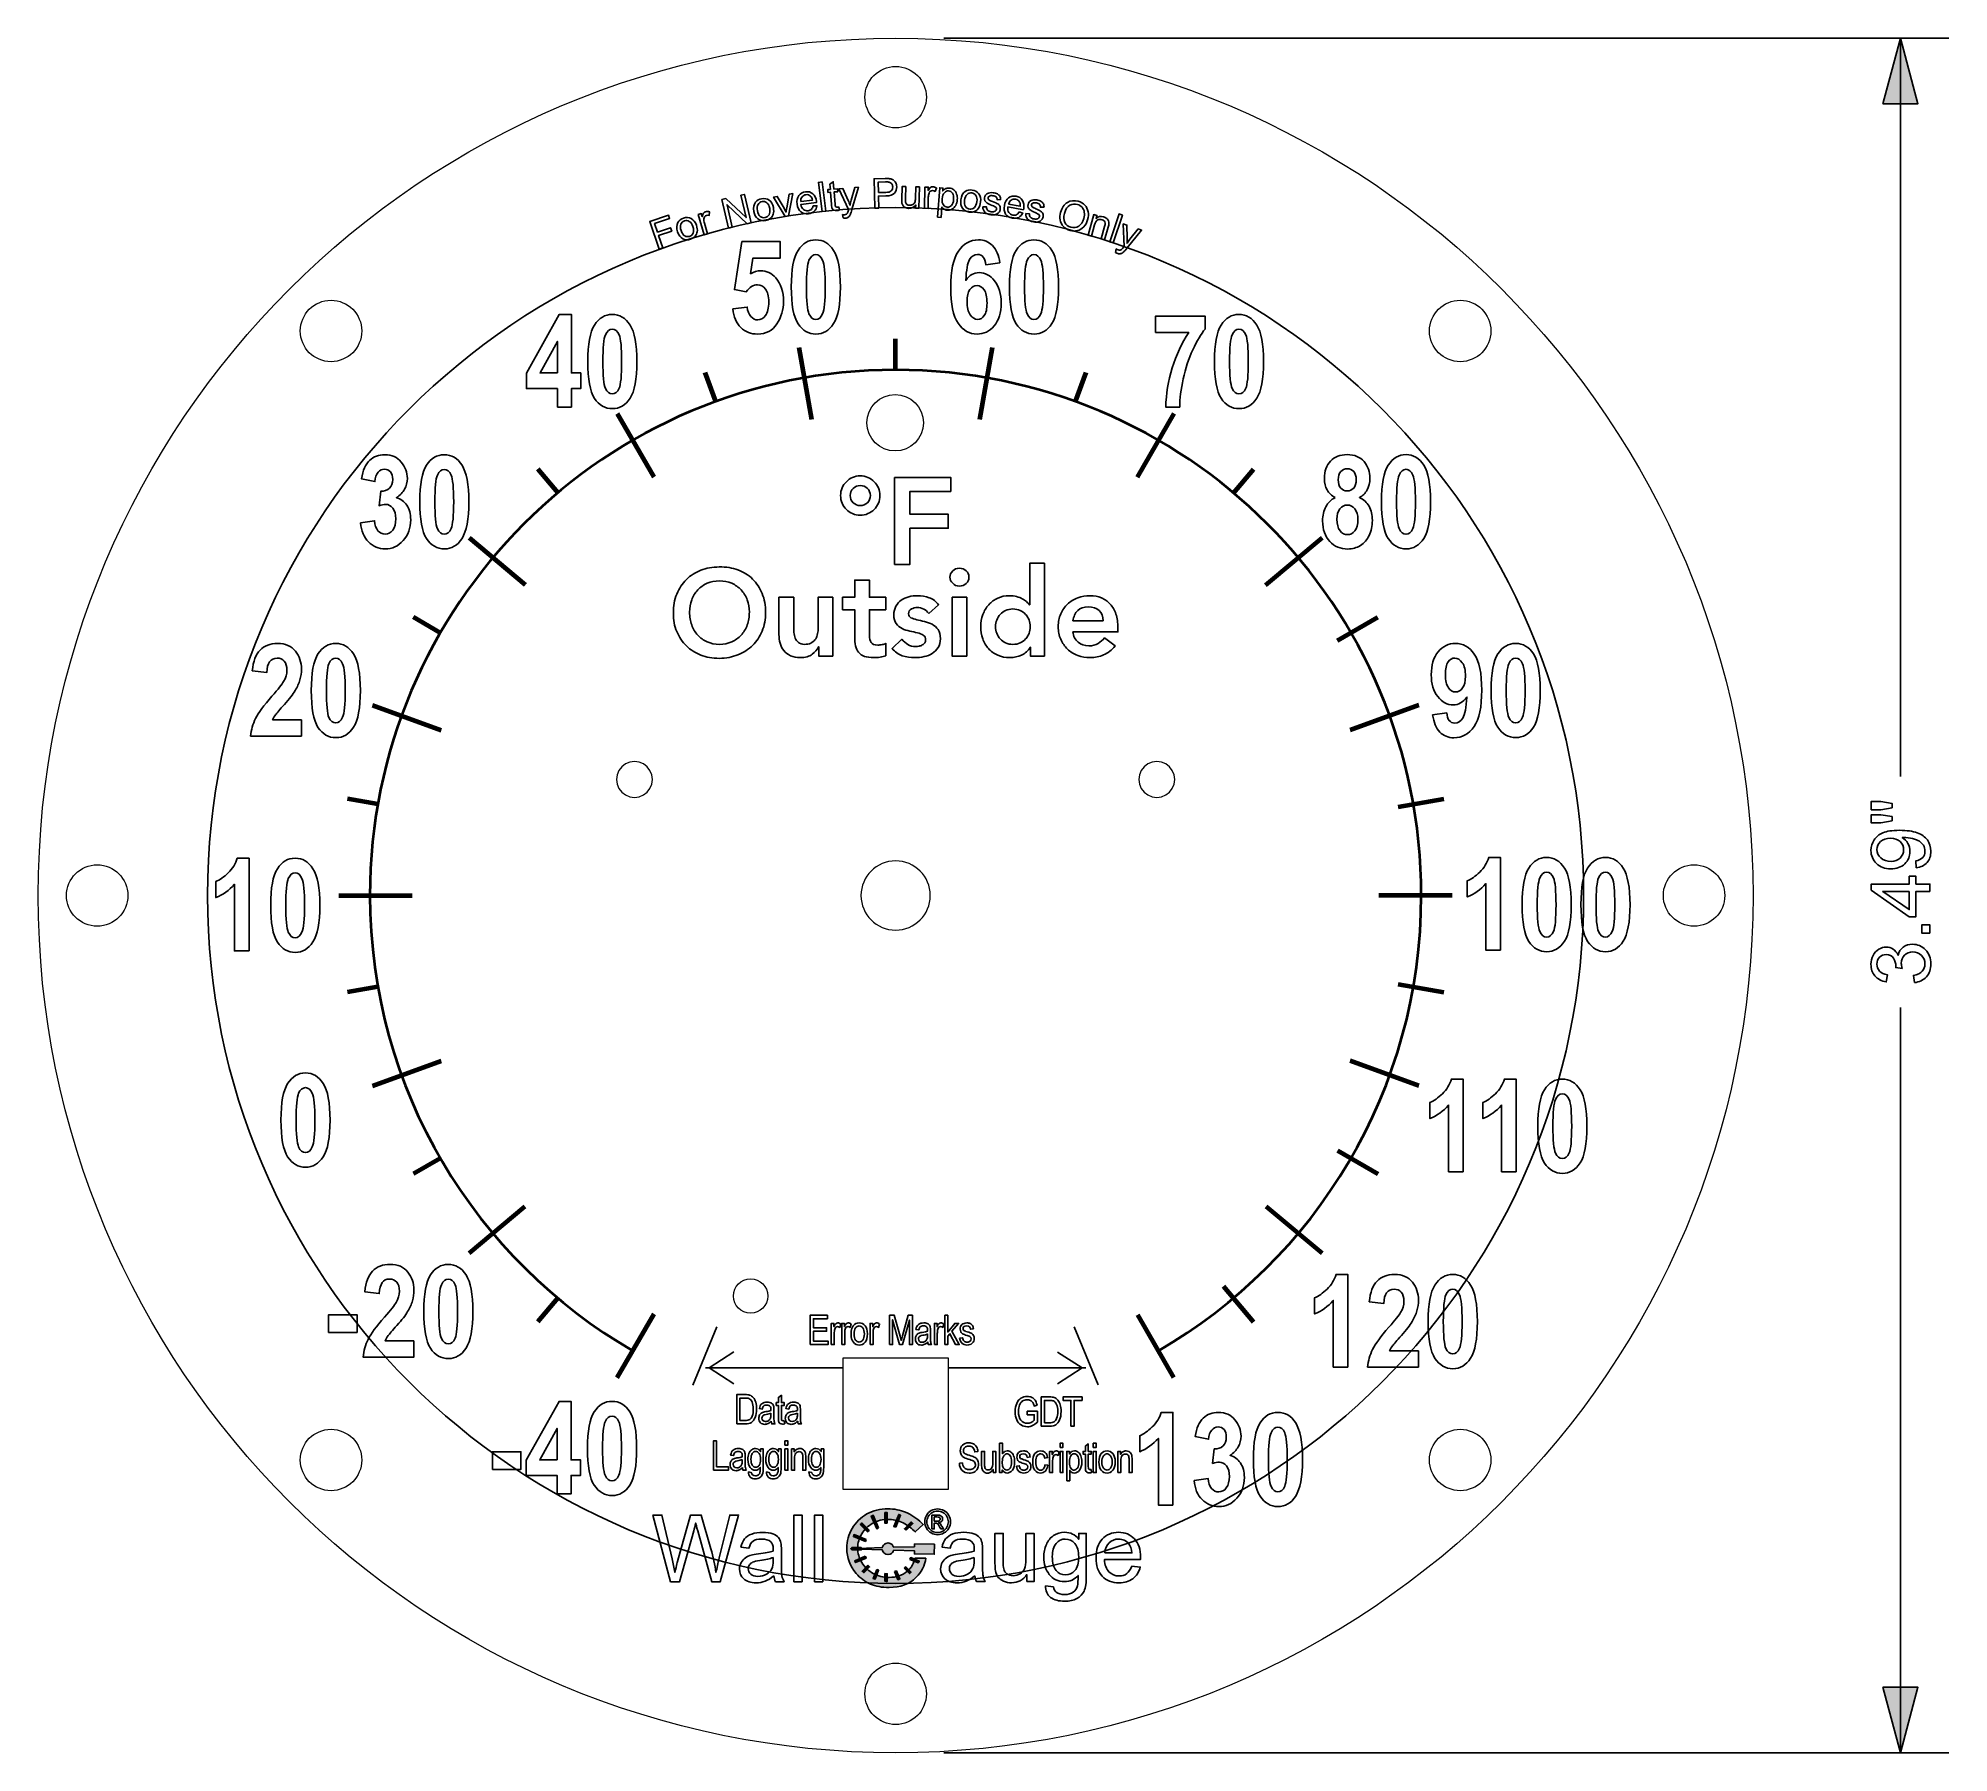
# Model space of a CAD drawing. Header units: inches. Extents: x -11.96 to -8.07, y 2.37 to 5.86.
import ezdxf

# ---------------------------------------------------------------- set-up
doc = ezdxf.new("R2010")
doc.units = ezdxf.units.IN
doc.header["$MEASUREMENT"] = 0
for name, color, linetype in [('Cut Vectors', 7, 'Continuous'), ('Dimensions', 7, 'Continuous'), ('Disclaimer', 7, 'Continuous'), ('Error Markers', 7, 'Continuous'), ('Gauge Face', 7, 'Continuous'), ('PCB Vectors', 7, 'Continuous'), ('WG Mark', 7, 'Continuous')]:
    doc.layers.add(name, color=color, linetype=linetype)

msp = doc.modelspace()

# ---------------------------------------------------------------- hatches: boundary and pattern name
at = {"layer": 'Dimensions', "true_color": 0x292929}
h = msp.add_hatch(color=250, dxfattribs=at)
edge = h.paths.add_edge_path()
edge.add_spline(control_points=[(-8.2066, 5.7296), (-8.2066, 5.7296), (-8.1709, 5.8629), (-8.1709, 5.8629), (-8.1709, 5.8629), (-8.1351, 5.7296), (-8.1351, 5.7296), (-8.1351, 5.7296), (-8.2066, 5.7296), (-8.2066, 5.7296)], knot_values=[0, 0, 0, 0, 0.333333, 0.333333, 0.333333, 0.666667, 0.666667, 0.666667, 1, 1, 1, 1], degree=3, periodic=1)
h = msp.add_hatch(color=250, dxfattribs=at)
edge = h.paths.add_edge_path()
edge.add_spline(control_points=[(-8.2066, 2.5063), (-8.2066, 2.5063), (-8.1709, 2.3729), (-8.1709, 2.3729), (-8.1709, 2.3729), (-8.1351, 2.5063), (-8.1351, 2.5063), (-8.1351, 2.5063), (-8.2066, 2.5063), (-8.2066, 2.5063)], knot_values=[0, 0, 0, 0, 0.333333, 0.333333, 0.333333, 0.666667, 0.666667, 0.666667, 1, 1, 1, 1], degree=3, periodic=1)
at = {"layer": 'WG Mark', "true_color": 0x000000}
h = msp.add_hatch(color=178, dxfattribs=at)
edge = h.paths.add_edge_path()
edge.add_spline(control_points=[(-10.1541, 2.7691), (-10.1568, 2.7535), (-10.1633, 2.7405), (-10.1737, 2.7302), (-10.1876, 2.7163), (-10.2061, 2.7094), (-10.2293, 2.7094), (-10.2436, 2.7094), (-10.2562, 2.7117), (-10.267, 2.7164), (-10.2782, 2.7213), (-10.2879, 2.7286), (-10.2962, 2.7381), (-10.3088, 2.753), (-10.3152, 2.7701), (-10.3152, 2.7894), (-10.3152, 2.8037), (-10.3115, 2.8172), (-10.3041, 2.8298), (-10.2969, 2.8422), (-10.2869, 2.8519), (-10.2743, 2.859), (-10.2618, 2.866), (-10.2475, 2.8696), (-10.2315, 2.8696), (-10.2252, 2.8696), (-10.219, 2.869), (-10.213, 2.8678), (-10.207, 2.8666), (-10.2011, 2.8648), (-10.1954, 2.8626), (-10.1842, 2.8579), (-10.1732, 2.8505), (-10.1622, 2.8404), (-10.1622, 2.8404), (-10.1597, 2.8379), (-10.1597, 2.8379), (-10.1597, 2.8379), (-10.176, 2.8224), (-10.176, 2.8224), (-10.176, 2.8224), (-10.1782, 2.8248), (-10.1782, 2.8248), (-10.1862, 2.8327), (-10.1948, 2.8385), (-10.204, 2.8422), (-10.2129, 2.8462), (-10.2219, 2.8481), (-10.2311, 2.8481), (-10.2419, 2.8481), (-10.2523, 2.8455), (-10.2621, 2.8402), (-10.2721, 2.8348), (-10.2798, 2.8275), (-10.2849, 2.8185), (-10.2903, 2.8095), (-10.293, 2.7999), (-10.293, 2.7898), (-10.293, 2.7793), (-10.2902, 2.7694), (-10.2846, 2.7602), (-10.2789, 2.7506), (-10.2712, 2.7432), (-10.2616, 2.7381), (-10.2517, 2.7326), (-10.2408, 2.7299), (-10.2291, 2.7299), (-10.2148, 2.7299), (-10.2027, 2.7339), (-10.1929, 2.7419), (-10.1905, 2.7439), (-10.1884, 2.746), (-10.1865, 2.7482), (-10.1846, 2.7505), (-10.1829, 2.7529), (-10.1814, 2.7555), (-10.1793, 2.7592), (-10.1776, 2.7637), (-10.1764, 2.7688), (-10.1764, 2.7688), (-10.1541, 2.7691), (-10.1541, 2.7691)], knot_values=[0, 0, 0, 0, 0.037037, 0.037037, 0.037037, 0.074074, 0.074074, 0.074074, 0.111111, 0.111111, 0.111111, 0.148148, 0.148148, 0.148148, 0.185185, 0.185185, 0.185185, 0.222222, 0.222222, 0.222222, 0.259259, 0.259259, 0.259259, 0.296296, 0.296296, 0.296296, 0.333333, 0.333333, 0.333333, 0.37037, 0.37037, 0.37037, 0.407407, 0.407407, 0.407407, 0.444444, 0.444444, 0.444444, 0.481481, 0.481481, 0.481481, 0.518519, 0.518519, 0.518519, 0.555556, 0.555556, 0.555556, 0.592593, 0.592593, 0.592593, 0.62963, 0.62963, 0.62963, 0.666667, 0.666667, 0.666667, 0.703704, 0.703704, 0.703704, 0.740741, 0.740741, 0.740741, 0.777778, 0.777778, 0.777778, 0.814815, 0.814815, 0.814815, 0.851852, 0.851852, 0.851852, 0.888889, 0.888889, 0.888889, 0.925926, 0.925926, 0.925926, 0.962963, 0.962963, 0.962963, 1, 1, 1, 1], degree=3, periodic=1)
h = msp.add_hatch(color=178, dxfattribs=at)
edge = h.paths.add_edge_path()
edge.add_spline(control_points=[(-10.2696, 2.8259), (-10.2696, 2.8259), (-10.2846, 2.8409), (-10.2846, 2.8409), (-10.2857, 2.8398), (-10.2867, 2.8387), (-10.2877, 2.8376), (-10.2877, 2.8376), (-10.2728, 2.8227), (-10.2728, 2.8227), (-10.2718, 2.8238), (-10.2707, 2.8249), (-10.2696, 2.8259)], knot_values=[0, 0, 0, 0, 0.25, 0.25, 0.25, 0.5, 0.5, 0.5, 0.75, 0.75, 0.75, 1, 1, 1, 1], degree=3, periodic=1)
h = msp.add_hatch(color=178, dxfattribs=at)
edge = h.paths.add_edge_path()
edge.add_spline(control_points=[(-10.2506, 2.8306), (-10.2506, 2.8306), (-10.2615, 2.8564), (-10.2615, 2.8564), (-10.2628, 2.8558), (-10.264, 2.8552), (-10.2653, 2.8546), (-10.2653, 2.8546), (-10.2544, 2.8288), (-10.2544, 2.8288), (-10.2532, 2.8294), (-10.2519, 2.83), (-10.2506, 2.8306)], knot_values=[0, 0, 0, 0, 0.25, 0.25, 0.25, 0.5, 0.5, 0.5, 0.75, 0.75, 0.75, 1, 1, 1, 1], degree=3, periodic=1)
h = msp.add_hatch(color=178, dxfattribs=at)
edge = h.paths.add_edge_path()
edge.add_spline(control_points=[(-10.2329, 2.8406), (-10.2329, 2.8406), (-10.2329, 2.8619), (-10.2329, 2.8619), (-10.233, 2.8619), (-10.2332, 2.862), (-10.2333, 2.862), (-10.2347, 2.862), (-10.2361, 2.8619), (-10.2375, 2.8618), (-10.2375, 2.8618), (-10.2375, 2.8403), (-10.2375, 2.8403), (-10.236, 2.8405), (-10.2345, 2.8406), (-10.2329, 2.8406)], knot_values=[0, 0, 0, 0, 0.2, 0.2, 0.2, 0.4, 0.4, 0.4, 0.6, 0.6, 0.6, 0.8, 0.8, 0.8, 1, 1, 1, 1], degree=3, periodic=1)
h = msp.add_hatch(color=178, dxfattribs=at)
edge = h.paths.add_edge_path()
edge.add_spline(control_points=[(-10.2154, 2.8322), (-10.2154, 2.8322), (-10.2057, 2.8566), (-10.2057, 2.8566), (-10.207, 2.8571), (-10.2083, 2.8576), (-10.2096, 2.858), (-10.2096, 2.858), (-10.2195, 2.8333), (-10.2195, 2.8333), (-10.2181, 2.833), (-10.2167, 2.8326), (-10.2154, 2.8322)], knot_values=[0, 0, 0, 0, 0.25, 0.25, 0.25, 0.5, 0.5, 0.5, 0.75, 0.75, 0.75, 1, 1, 1, 1], degree=3, periodic=1)
h = msp.add_hatch(color=178, dxfattribs=at)
edge = h.paths.add_edge_path()
edge.add_spline(control_points=[(-10.1943, 2.826), (-10.1943, 2.826), (-10.1807, 2.8396), (-10.1807, 2.8396), (-10.1818, 2.8407), (-10.1828, 2.8417), (-10.184, 2.8428), (-10.184, 2.8428), (-10.1978, 2.829), (-10.1978, 2.829), (-10.1966, 2.828), (-10.1954, 2.827), (-10.1943, 2.826)], knot_values=[0, 0, 0, 0, 0.25, 0.25, 0.25, 0.5, 0.5, 0.5, 0.75, 0.75, 0.75, 1, 1, 1, 1], degree=3, periodic=1)
h = msp.add_hatch(color=178, dxfattribs=at)
edge = h.paths.add_edge_path()
edge.add_spline(control_points=[(-10.1777, 2.7981), (-10.1777, 2.7981), (-10.1777, 2.7922), (-10.1777, 2.7922), (-10.1777, 2.7922), (-10.22, 2.7913), (-10.22, 2.7913), (-10.2202, 2.7918), (-10.2203, 2.7923), (-10.2205, 2.7927), (-10.223, 2.7987), (-10.2298, 2.8016), (-10.2358, 2.7992), (-10.2397, 2.7976), (-10.2422, 2.7943), (-10.2429, 2.7905), (-10.2429, 2.7905), (-10.307, 2.7884), (-10.307, 2.7884), (-10.307, 2.7884), (-10.2429, 2.786), (-10.2429, 2.786), (-10.2428, 2.7853), (-10.2426, 2.7846), (-10.2423, 2.7838), (-10.2398, 2.7778), (-10.233, 2.7749), (-10.2269, 2.7774), (-10.2234, 2.7788), (-10.221, 2.7818), (-10.2201, 2.7852), (-10.2201, 2.7852), (-10.1777, 2.7843), (-10.1777, 2.7843), (-10.1777, 2.7843), (-10.1777, 2.7777), (-10.1777, 2.7777), (-10.1777, 2.7777), (-10.1371, 2.7769), (-10.1371, 2.7769), (-10.1371, 2.7769), (-10.1368, 2.7974), (-10.1368, 2.7974), (-10.1368, 2.7974), (-10.1777, 2.7981), (-10.1777, 2.7981)], knot_values=[0, 0, 0, 0, 0.066667, 0.066667, 0.066667, 0.133333, 0.133333, 0.133333, 0.2, 0.2, 0.2, 0.266667, 0.266667, 0.266667, 0.333333, 0.333333, 0.333333, 0.4, 0.4, 0.4, 0.466667, 0.466667, 0.466667, 0.533333, 0.533333, 0.533333, 0.6, 0.6, 0.6, 0.666667, 0.666667, 0.666667, 0.733333, 0.733333, 0.733333, 0.8, 0.8, 0.8, 0.866667, 0.866667, 0.866667, 0.933333, 0.933333, 0.933333, 1, 1, 1, 1], degree=3, periodic=1)
h = msp.add_hatch(color=178, dxfattribs=at)
edge = h.paths.add_edge_path()
edge.add_spline(control_points=[(-10.2755, 2.807), (-10.2755, 2.807), (-10.3003, 2.8171), (-10.3003, 2.8171), (-10.3008, 2.8157), (-10.3013, 2.8144), (-10.3017, 2.8131), (-10.3017, 2.8131), (-10.2772, 2.8031), (-10.2772, 2.8031), (-10.2767, 2.8044), (-10.2761, 2.8057), (-10.2755, 2.807)], knot_values=[0, 0, 0, 0, 0.25, 0.25, 0.25, 0.5, 0.5, 0.5, 0.75, 0.75, 0.75, 1, 1, 1, 1], degree=3, periodic=1)
h = msp.add_hatch(color=178, dxfattribs=at)
edge = h.paths.add_edge_path()
edge.add_spline(control_points=[(-10.2859, 2.789), (-10.2859, 2.7895), (-10.2859, 2.79), (-10.2859, 2.7906), (-10.2859, 2.7906), (-10.305, 2.7906), (-10.305, 2.7906), (-10.305, 2.789), (-10.3049, 2.7875), (-10.3048, 2.786), (-10.3048, 2.786), (-10.2858, 2.786), (-10.2858, 2.786), (-10.2859, 2.787), (-10.2859, 2.788), (-10.2859, 2.789)], knot_values=[0, 0, 0, 0, 0.2, 0.2, 0.2, 0.4, 0.4, 0.4, 0.6, 0.6, 0.6, 0.8, 0.8, 0.8, 1, 1, 1, 1], degree=3, periodic=1)
h = msp.add_hatch(color=178, dxfattribs=at)
edge = h.paths.add_edge_path()
edge.add_spline(control_points=[(-10.2775, 2.7729), (-10.2775, 2.7729), (-10.299, 2.7638), (-10.299, 2.7638), (-10.2985, 2.7626), (-10.2978, 2.7613), (-10.2972, 2.7601), (-10.2972, 2.7601), (-10.2759, 2.769), (-10.2759, 2.769), (-10.2765, 2.7702), (-10.277, 2.7715), (-10.2775, 2.7729)], knot_values=[0, 0, 0, 0, 0.25, 0.25, 0.25, 0.5, 0.5, 0.5, 0.75, 0.75, 0.75, 1, 1, 1, 1], degree=3, periodic=1)
h = msp.add_hatch(color=178, dxfattribs=at)
edge = h.paths.add_edge_path()
edge.add_spline(control_points=[(-10.1869, 2.7663), (-10.1869, 2.7663), (-10.1698, 2.7594), (-10.1698, 2.7594), (-10.1691, 2.7606), (-10.1685, 2.7619), (-10.1679, 2.7631), (-10.1679, 2.7631), (-10.1851, 2.7702), (-10.1851, 2.7702), (-10.1856, 2.7689), (-10.1862, 2.7676), (-10.1869, 2.7663)], knot_values=[0, 0, 0, 0, 0.25, 0.25, 0.25, 0.5, 0.5, 0.5, 0.75, 0.75, 0.75, 1, 1, 1, 1], degree=3, periodic=1)
h = msp.add_hatch(color=178, dxfattribs=at)
edge = h.paths.add_edge_path()
edge.add_spline(control_points=[(-10.2721, 2.7546), (-10.2721, 2.7546), (-10.2842, 2.7425), (-10.2842, 2.7425), (-10.2831, 2.7415), (-10.282, 2.7405), (-10.2808, 2.7395), (-10.2808, 2.7395), (-10.2689, 2.7514), (-10.2689, 2.7514), (-10.27, 2.7524), (-10.2711, 2.7535), (-10.2721, 2.7546)], knot_values=[0, 0, 0, 0, 0.25, 0.25, 0.25, 0.5, 0.5, 0.5, 0.75, 0.75, 0.75, 1, 1, 1, 1], degree=3, periodic=1)
h = msp.add_hatch(color=178, dxfattribs=at)
edge = h.paths.add_edge_path()
edge.add_spline(control_points=[(-10.2543, 2.7462), (-10.2543, 2.7462), (-10.2617, 2.7276), (-10.2617, 2.7276), (-10.2604, 2.7271), (-10.2591, 2.7266), (-10.2578, 2.7261), (-10.2578, 2.7261), (-10.2504, 2.7445), (-10.2504, 2.7445), (-10.2517, 2.745), (-10.253, 2.7456), (-10.2543, 2.7462)], knot_values=[0, 0, 0, 0, 0.25, 0.25, 0.25, 0.5, 0.5, 0.5, 0.75, 0.75, 0.75, 1, 1, 1, 1], degree=3, periodic=1)
h = msp.add_hatch(color=178, dxfattribs=at)
edge = h.paths.add_edge_path()
edge.add_spline(control_points=[(-10.2375, 2.7376), (-10.2375, 2.7376), (-10.2375, 2.722), (-10.2375, 2.722), (-10.2361, 2.7219), (-10.2347, 2.7219), (-10.2333, 2.7219), (-10.2332, 2.7219), (-10.233, 2.7219), (-10.2329, 2.7219), (-10.2329, 2.7219), (-10.2329, 2.7374), (-10.2329, 2.7374), (-10.2345, 2.7374), (-10.236, 2.7375), (-10.2375, 2.7376)], knot_values=[0, 0, 0, 0, 0.2, 0.2, 0.2, 0.4, 0.4, 0.4, 0.6, 0.6, 0.6, 0.8, 0.8, 0.8, 1, 1, 1, 1], degree=3, periodic=1)
h = msp.add_hatch(color=178, dxfattribs=at)
edge = h.paths.add_edge_path()
edge.add_spline(control_points=[(-10.2181, 2.7421), (-10.2181, 2.7421), (-10.2111, 2.7253), (-10.2111, 2.7253), (-10.2097, 2.7258), (-10.2084, 2.7262), (-10.2071, 2.7267), (-10.2071, 2.7267), (-10.2141, 2.7433), (-10.2141, 2.7433), (-10.2154, 2.7429), (-10.2167, 2.7425), (-10.2181, 2.7421)], knot_values=[0, 0, 0, 0, 0.25, 0.25, 0.25, 0.5, 0.5, 0.5, 0.75, 0.75, 0.75, 1, 1, 1, 1], degree=3, periodic=1)
h = msp.add_hatch(color=178, dxfattribs=at)
edge = h.paths.add_edge_path()
edge.add_spline(control_points=[(-10.1986, 2.7484), (-10.1986, 2.7484), (-10.1879, 2.7377), (-10.1879, 2.7377), (-10.1867, 2.7387), (-10.1855, 2.7397), (-10.1844, 2.7407), (-10.1844, 2.7407), (-10.195, 2.7513), (-10.195, 2.7513), (-10.1962, 2.7503), (-10.1973, 2.7493), (-10.1986, 2.7484)], knot_values=[0, 0, 0, 0, 0.25, 0.25, 0.25, 0.5, 0.5, 0.5, 0.75, 0.75, 0.75, 1, 1, 1, 1], degree=3, periodic=1)

# ---------------------------------------------------------------- linework, layer by layer
at = {"layer": 'Cut Vectors', "lineweight": 9}
for centre, major_axis in [((-10.2158, 4.1179), (0, 1.745)), ((-10.2158, 4.1179), (0, 1.745)), ((-10.2158, 4.1179), (0, 1.745)), ((-10.2158, 4.1179), (0, 1.745)), ((-10.2158, 4.1179), (0, 1.745)), ((-10.2158, 4.1179), (0, 1.745)), ((-10.2158, 4.1179), (0, 1.745)), ((-10.2158, 4.1179), (0, 1.745)), ((-10.2158, 4.1179), (0, 1.745)), ((-10.2158, 4.1179), (0, 1.745)), ((-10.2158, 4.1179), (0, 1.745)), ((-10.2158, 4.1179), (0, 1.745)), ((-10.2158, 4.1179), (0, 1.745)), ((-10.2158, 4.1179), (0, 1.745)), ((-10.2158, 4.1179), (0, 1.745)), ((-10.2158, 4.1179), (0, 1.745)), ((-10.2158, 4.1179), (0, 1.745)), ((-10.2158, 5.7429), (0, 0.0625)), ((-11.3649, 5.267), (0, 0.0625)), ((-9.0668, 5.267), (0, 0.0625)), ((-11.8408, 4.1179), (0, 0.0625)), ((-8.5908, 4.1179), (0, 0.0625)), ((-11.3649, 2.9689), (0, 0.0625)), ((-9.0668, 2.9689), (0, 0.0625)), ((-10.2158, 2.4929), (0, 0.0625))]:
    msp.add_ellipse(centre, major_axis=major_axis, ratio=1, dxfattribs=at)
at = {"layer": 'Dimensions', "color": 250, "lineweight": 25}
for points in [[(-10.1174, 5.8629), (-10.1174, 5.8629), (-8.0724, 5.8629), (-8.0724, 5.8629)], [(-8.1709, 5.8629), (-8.1709, 5.8629), (-8.1709, 4.3601), (-8.1709, 4.3601)], [(-8.1709, 3.8897), (-8.1709, 3.8897), (-8.1709, 2.3729), (-8.1709, 2.3729)], [(-10.1174, 2.3729), (-10.1174, 2.3729), (-8.0724, 2.3729), (-8.0724, 2.3729)]]:
    msp.add_open_spline(points, degree=3, dxfattribs=at)
for points in [[(-8.2066, 5.7296), (-8.2066, 5.7296), (-8.1709, 5.8629), (-8.1709, 5.8629), (-8.1709, 5.8629), (-8.1351, 5.7296), (-8.1351, 5.7296), (-8.1351, 5.7296), (-8.2066, 5.7296), (-8.2066, 5.7296)], [(-8.2066, 2.5063), (-8.2066, 2.5063), (-8.1709, 2.3729), (-8.1709, 2.3729), (-8.1709, 2.3729), (-8.1351, 2.5063), (-8.1351, 2.5063), (-8.1351, 2.5063), (-8.2066, 2.5063), (-8.2066, 2.5063)]]:
    msp.add_open_spline(points, degree=3, knots=[0, 0, 0, 0, 0.333333, 0.333333, 0.333333, 0.666667, 0.666667, 0.666667, 1, 1, 1, 1], dxfattribs=at)
at = {"layer": 'Dimensions', "color": 250}
for points, knots in [([(-8.1879, 4.2966), (-8.1879, 4.2966), (-8.2108, 4.2926), (-8.2108, 4.2926), (-8.2108, 4.2926), (-8.2303, 4.2926), (-8.2303, 4.2926), (-8.2303, 4.2926), (-8.2303, 4.3093), (-8.2303, 4.3093), (-8.2303, 4.3093), (-8.2108, 4.3093), (-8.2108, 4.3093), (-8.2108, 4.3093), (-8.1879, 4.3054), (-8.1879, 4.3054), (-8.1879, 4.3054), (-8.1879, 4.2966), (-8.1879, 4.2966)], [0, 0, 0, 0, 0.166667, 0.166667, 0.166667, 0.333333, 0.333333, 0.333333, 0.5, 0.5, 0.5, 0.666667, 0.666667, 0.666667, 0.833333, 0.833333, 0.833333, 1, 1, 1, 1]), ([(-8.1879, 4.2696), (-8.1879, 4.2696), (-8.2108, 4.2656), (-8.2108, 4.2656), (-8.2108, 4.2656), (-8.2303, 4.2656), (-8.2303, 4.2656), (-8.2303, 4.2656), (-8.2303, 4.2823), (-8.2303, 4.2823), (-8.2303, 4.2823), (-8.2108, 4.2823), (-8.2108, 4.2823), (-8.2108, 4.2823), (-8.1879, 4.2786), (-8.1879, 4.2786), (-8.1879, 4.2786), (-8.1879, 4.2696), (-8.1879, 4.2696)], [0, 0, 0, 0, 0.166667, 0.166667, 0.166667, 0.333333, 0.333333, 0.333333, 0.5, 0.5, 0.5, 0.666667, 0.666667, 0.666667, 0.833333, 0.833333, 0.833333, 1, 1, 1, 1]), ([(-8.1386, 4.1744), (-8.1386, 4.1744), (-8.1398, 4.1884), (-8.1398, 4.1884), (-8.1333, 4.1896), (-8.1284, 4.1919), (-8.1254, 4.1952), (-8.1224, 4.1986), (-8.1209, 4.2029), (-8.1209, 4.2082), (-8.1209, 4.2127), (-8.1219, 4.2167), (-8.1241, 4.2201), (-8.1261, 4.2234), (-8.1289, 4.2262), (-8.1323, 4.2284), (-8.1358, 4.2306), (-8.1404, 4.2324), (-8.1463, 4.2339), (-8.1521, 4.2352), (-8.1581, 4.2361), (-8.1641, 4.2361), (-8.1648, 4.2361), (-8.1658, 4.2361), (-8.1671, 4.2359), (-8.1624, 4.2331), (-8.1586, 4.2291), (-8.1558, 4.2239), (-8.1528, 4.2189), (-8.1514, 4.2134), (-8.1514, 4.2074), (-8.1514, 4.1976), (-8.1549, 4.1892), (-8.1621, 4.1824), (-8.1693, 4.1756), (-8.1788, 4.1722), (-8.1904, 4.1722), (-8.2026, 4.1722), (-8.2123, 4.1757), (-8.2196, 4.1829), (-8.2271, 4.1901), (-8.2308, 4.1989), (-8.2308, 4.2097), (-8.2308, 4.2174), (-8.2286, 4.2246), (-8.2244, 4.2309), (-8.2203, 4.2374), (-8.2143, 4.2422), (-8.2066, 4.2456), (-8.1989, 4.2489), (-8.1876, 4.2506), (-8.1731, 4.2506), (-8.1578, 4.2506), (-8.1456, 4.2489), (-8.1366, 4.2456), (-8.1276, 4.2424), (-8.1208, 4.2374), (-8.1159, 4.2309), (-8.1113, 4.2244), (-8.1089, 4.2167), (-8.1089, 4.2079), (-8.1089, 4.1986), (-8.1114, 4.1909), (-8.1166, 4.1851), (-8.1219, 4.1791), (-8.1291, 4.1756), (-8.1386, 4.1744)], [0, 0, 0, 0, 0.045455, 0.045455, 0.045455, 0.090909, 0.090909, 0.090909, 0.136364, 0.136364, 0.136364, 0.181818, 0.181818, 0.181818, 0.227273, 0.227273, 0.227273, 0.272727, 0.272727, 0.272727, 0.318182, 0.318182, 0.318182, 0.363636, 0.363636, 0.363636, 0.409091, 0.409091, 0.409091, 0.454545, 0.454545, 0.454545, 0.5, 0.5, 0.5, 0.545455, 0.545455, 0.545455, 0.590909, 0.590909, 0.590909, 0.636364, 0.636364, 0.636364, 0.681818, 0.681818, 0.681818, 0.727273, 0.727273, 0.727273, 0.772727, 0.772727, 0.772727, 0.818182, 0.818182, 0.818182, 0.863636, 0.863636, 0.863636, 0.909091, 0.909091, 0.909091, 0.954545, 0.954545, 0.954545, 1, 1, 1, 1]), ([(-8.1911, 4.2344), (-8.1996, 4.2344), (-8.2063, 4.2321), (-8.2113, 4.2276), (-8.2161, 4.2231), (-8.2186, 4.2177), (-8.2186, 4.2114), (-8.2186, 4.2049), (-8.2159, 4.1992), (-8.2106, 4.1944), (-8.2053, 4.1896), (-8.1984, 4.1872), (-8.1899, 4.1872), (-8.1824, 4.1872), (-8.1763, 4.1896), (-8.1714, 4.1941), (-8.1668, 4.1987), (-8.1643, 4.2044), (-8.1643, 4.2111), (-8.1643, 4.2179), (-8.1668, 4.2234), (-8.1714, 4.2277), (-8.1763, 4.2321), (-8.1828, 4.2344), (-8.1911, 4.2344)], [0, 0, 0, 0, 0.125, 0.125, 0.125, 0.25, 0.25, 0.25, 0.375, 0.375, 0.375, 0.5, 0.5, 0.5, 0.625, 0.625, 0.625, 0.75, 0.75, 0.75, 0.875, 0.875, 0.875, 1, 1, 1, 1]), ([(-8.1109, 4.1264), (-8.1109, 4.1264), (-8.1394, 4.1264), (-8.1394, 4.1264), (-8.1394, 4.1264), (-8.1394, 4.0747), (-8.1394, 4.0747), (-8.1394, 4.0747), (-8.1529, 4.0747), (-8.1529, 4.0747), (-8.1529, 4.0747), (-8.2303, 4.1291), (-8.2303, 4.1291), (-8.2303, 4.1291), (-8.2303, 4.1411), (-8.2303, 4.1411), (-8.2303, 4.1411), (-8.1529, 4.1411), (-8.1529, 4.1411), (-8.1529, 4.1411), (-8.1529, 4.1572), (-8.1529, 4.1572), (-8.1529, 4.1572), (-8.1394, 4.1572), (-8.1394, 4.1572), (-8.1394, 4.1572), (-8.1394, 4.1411), (-8.1394, 4.1411), (-8.1394, 4.1411), (-8.1109, 4.1411), (-8.1109, 4.1411), (-8.1109, 4.1411), (-8.1109, 4.1264), (-8.1109, 4.1264)], [0, 0, 0, 0, 0.090909, 0.090909, 0.090909, 0.181818, 0.181818, 0.181818, 0.272727, 0.272727, 0.272727, 0.363636, 0.363636, 0.363636, 0.454545, 0.454545, 0.454545, 0.545455, 0.545455, 0.545455, 0.636364, 0.636364, 0.636364, 0.727273, 0.727273, 0.727273, 0.818182, 0.818182, 0.818182, 0.909091, 0.909091, 0.909091, 1, 1, 1, 1]), ([(-8.1529, 4.1264), (-8.1529, 4.1264), (-8.2068, 4.1264), (-8.2068, 4.1264), (-8.2068, 4.1264), (-8.1529, 4.0891), (-8.1529, 4.0891), (-8.1529, 4.0891), (-8.1529, 4.1264), (-8.1529, 4.1264)], [0, 0, 0, 0, 0.333333, 0.333333, 0.333333, 0.666667, 0.666667, 0.666667, 1, 1, 1, 1]), ([(-8.1109, 4.0414), (-8.1109, 4.0414), (-8.1276, 4.0414), (-8.1276, 4.0414), (-8.1276, 4.0414), (-8.1276, 4.0581), (-8.1276, 4.0581), (-8.1276, 4.0581), (-8.1109, 4.0581), (-8.1109, 4.0581), (-8.1109, 4.0581), (-8.1109, 4.0414), (-8.1109, 4.0414)], [0, 0, 0, 0, 0.25, 0.25, 0.25, 0.5, 0.5, 0.5, 0.75, 0.75, 0.75, 1, 1, 1, 1]), ([(-8.1424, 3.9406), (-8.1424, 3.9406), (-8.1444, 3.9552), (-8.1444, 3.9552), (-8.1361, 3.9569), (-8.1301, 3.9597), (-8.1264, 3.9637), (-8.1228, 3.9679), (-8.1209, 3.9727), (-8.1209, 3.9786), (-8.1209, 3.9854), (-8.1233, 3.9912), (-8.1281, 3.9961), (-8.1329, 4.0007), (-8.1388, 4.0031), (-8.1458, 4.0031), (-8.1526, 4.0031), (-8.1581, 4.0009), (-8.1624, 3.9966), (-8.1669, 3.9922), (-8.1691, 3.9866), (-8.1691, 3.9797), (-8.1691, 3.9771), (-8.1684, 3.9736), (-8.1674, 3.9694), (-8.1674, 3.9694), (-8.1803, 3.9711), (-8.1803, 3.9711), (-8.1801, 3.9721), (-8.1801, 3.9729), (-8.1801, 3.9734), (-8.1801, 3.9797), (-8.1818, 3.9852), (-8.1849, 3.9902), (-8.1883, 3.9952), (-8.1933, 3.9977), (-8.2001, 3.9977), (-8.2054, 3.9977), (-8.2099, 3.9959), (-8.2134, 3.9924), (-8.2169, 3.9887), (-8.2186, 3.9841), (-8.2186, 3.9782), (-8.2186, 3.9726), (-8.2169, 3.9677), (-8.2133, 3.9641), (-8.2098, 3.9602), (-8.2044, 3.9577), (-8.1973, 3.9567), (-8.1973, 3.9567), (-8.1998, 3.9421), (-8.1998, 3.9421), (-8.2096, 3.9439), (-8.2173, 3.9479), (-8.2226, 3.9542), (-8.2281, 3.9606), (-8.2308, 3.9684), (-8.2308, 3.9779), (-8.2308, 3.9844), (-8.2293, 3.9904), (-8.2266, 3.9959), (-8.2238, 4.0014), (-8.2199, 4.0056), (-8.2151, 4.0084), (-8.2103, 4.0114), (-8.2051, 4.0129), (-8.1998, 4.0129), (-8.1946, 4.0129), (-8.1899, 4.0114), (-8.1856, 4.0087), (-8.1814, 4.0059), (-8.1781, 4.0019), (-8.1756, 3.9964), (-8.1739, 4.0034), (-8.1706, 4.0089), (-8.1654, 4.0129), (-8.1603, 4.0167), (-8.1539, 4.0187), (-8.1461, 4.0187), (-8.1358, 4.0187), (-8.1269, 4.0149), (-8.1196, 4.0072), (-8.1124, 3.9997), (-8.1088, 3.9901), (-8.1088, 3.9786), (-8.1088, 3.9681), (-8.1119, 3.9594), (-8.1181, 3.9524), (-8.1244, 3.9456), (-8.1324, 3.9416), (-8.1424, 3.9406)], [0, 0, 0, 0, 0.033333, 0.033333, 0.033333, 0.066667, 0.066667, 0.066667, 0.1, 0.1, 0.1, 0.133333, 0.133333, 0.133333, 0.166667, 0.166667, 0.166667, 0.2, 0.2, 0.2, 0.233333, 0.233333, 0.233333, 0.266667, 0.266667, 0.266667, 0.3, 0.3, 0.3, 0.333333, 0.333333, 0.333333, 0.366667, 0.366667, 0.366667, 0.4, 0.4, 0.4, 0.433333, 0.433333, 0.433333, 0.466667, 0.466667, 0.466667, 0.5, 0.5, 0.5, 0.533333, 0.533333, 0.533333, 0.566667, 0.566667, 0.566667, 0.6, 0.6, 0.6, 0.633333, 0.633333, 0.633333, 0.666667, 0.666667, 0.666667, 0.7, 0.7, 0.7, 0.733333, 0.733333, 0.733333, 0.766667, 0.766667, 0.766667, 0.8, 0.8, 0.8, 0.833333, 0.833333, 0.833333, 0.866667, 0.866667, 0.866667, 0.9, 0.9, 0.9, 0.933333, 0.933333, 0.933333, 0.966667, 0.966667, 0.966667, 1, 1, 1, 1])]:
    msp.add_open_spline(points, degree=3, knots=knots, dxfattribs=at)
at = {"layer": 'Disclaimer'}
msp.add_ellipse((-10.2158, 4.1179), major_axis=(0, 1.4002), ratio=1, dxfattribs=at)
for points, knots in [([(-10.3654, 5.5101), (-10.3654, 5.5101), (-10.3729, 5.5693), (-10.3729, 5.5693), (-10.3729, 5.5693), (-10.3656, 5.5703), (-10.3656, 5.5703), (-10.3656, 5.5703), (-10.3581, 5.5111), (-10.3581, 5.5111), (-10.3581, 5.5111), (-10.3654, 5.5101), (-10.3654, 5.5101)], [0, 0, 0, 0, 0.25, 0.25, 0.25, 0.5, 0.5, 0.5, 0.75, 0.75, 0.75, 1, 1, 1, 1]), ([(-10.3313, 5.5197), (-10.3313, 5.5197), (-10.3298, 5.5133), (-10.3298, 5.5133), (-10.3318, 5.5127), (-10.3336, 5.5123), (-10.3353, 5.5122), (-10.3379, 5.512), (-10.3401, 5.5122), (-10.3415, 5.5129), (-10.3431, 5.5137), (-10.3442, 5.5148), (-10.3449, 5.516), (-10.3456, 5.5174), (-10.3461, 5.5202), (-10.3464, 5.5246), (-10.3464, 5.5246), (-10.3483, 5.5494), (-10.3483, 5.5494), (-10.3483, 5.5494), (-10.3536, 5.549), (-10.3536, 5.549), (-10.3536, 5.549), (-10.3541, 5.5547), (-10.3541, 5.5547), (-10.3541, 5.5547), (-10.3487, 5.5551), (-10.3487, 5.5551), (-10.3487, 5.5551), (-10.3496, 5.5657), (-10.3496, 5.5657), (-10.3496, 5.5657), (-10.3427, 5.5707), (-10.3427, 5.5707), (-10.3427, 5.5707), (-10.3415, 5.5557), (-10.3415, 5.5557), (-10.3415, 5.5557), (-10.3341, 5.5562), (-10.3341, 5.5562), (-10.3341, 5.5562), (-10.3337, 5.5505), (-10.3337, 5.5505), (-10.3337, 5.5505), (-10.3411, 5.5499), (-10.3411, 5.5499), (-10.3411, 5.5499), (-10.3392, 5.5247), (-10.3392, 5.5247), (-10.339, 5.5227), (-10.3387, 5.5214), (-10.3384, 5.5208), (-10.3381, 5.5201), (-10.3377, 5.5198), (-10.3371, 5.5195), (-10.3365, 5.5191), (-10.3356, 5.519), (-10.3346, 5.5191), (-10.3337, 5.5191), (-10.3327, 5.5193), (-10.3313, 5.5197)], [0, 0, 0, 0, 0.05, 0.05, 0.05, 0.1, 0.1, 0.1, 0.15, 0.15, 0.15, 0.2, 0.2, 0.2, 0.25, 0.25, 0.25, 0.3, 0.3, 0.3, 0.35, 0.35, 0.35, 0.4, 0.4, 0.4, 0.45, 0.45, 0.45, 0.5, 0.5, 0.5, 0.55, 0.55, 0.55, 0.6, 0.6, 0.6, 0.65, 0.65, 0.65, 0.7, 0.7, 0.7, 0.75, 0.75, 0.75, 0.8, 0.8, 0.8, 0.85, 0.85, 0.85, 0.9, 0.9, 0.9, 0.95, 0.95, 0.95, 1, 1, 1, 1]), ([(-10.2581, 5.5171), (-10.2581, 5.5171), (-10.2596, 5.5768), (-10.2596, 5.5768), (-10.2596, 5.5768), (-10.2371, 5.5773), (-10.2371, 5.5773), (-10.2331, 5.5774), (-10.2301, 5.5773), (-10.228, 5.577), (-10.2251, 5.5765), (-10.2226, 5.5757), (-10.2206, 5.5744), (-10.2186, 5.573), (-10.2169, 5.5712), (-10.2156, 5.5687), (-10.2144, 5.5663), (-10.2137, 5.5636), (-10.2136, 5.5607), (-10.2135, 5.5556), (-10.215, 5.5512), (-10.2182, 5.5476), (-10.2213, 5.544), (-10.227, 5.5422), (-10.2355, 5.5419), (-10.2355, 5.5419), (-10.2508, 5.5416), (-10.2508, 5.5416), (-10.2508, 5.5416), (-10.2502, 5.5173), (-10.2502, 5.5173), (-10.2502, 5.5173), (-10.2581, 5.5171), (-10.2581, 5.5171)], [0, 0, 0, 0, 0.090909, 0.090909, 0.090909, 0.181818, 0.181818, 0.181818, 0.272727, 0.272727, 0.272727, 0.363636, 0.363636, 0.363636, 0.454545, 0.454545, 0.454545, 0.545455, 0.545455, 0.545455, 0.636364, 0.636364, 0.636364, 0.727273, 0.727273, 0.727273, 0.818182, 0.818182, 0.818182, 0.909091, 0.909091, 0.909091, 1, 1, 1, 1]), ([(-10.251, 5.5486), (-10.251, 5.5486), (-10.2356, 5.5489), (-10.2356, 5.5489), (-10.2305, 5.5491), (-10.2268, 5.5502), (-10.2248, 5.5521), (-10.2227, 5.554), (-10.2217, 5.5568), (-10.2217, 5.5602), (-10.2218, 5.5627), (-10.2225, 5.5648), (-10.2238, 5.5666), (-10.2251, 5.5683), (-10.2268, 5.5694), (-10.2289, 5.5699), (-10.2303, 5.5702), (-10.2327, 5.5704), (-10.2363, 5.5703), (-10.2363, 5.5703), (-10.2515, 5.5699), (-10.2515, 5.5699), (-10.2515, 5.5699), (-10.251, 5.5486), (-10.251, 5.5486)], [0, 0, 0, 0, 0.125, 0.125, 0.125, 0.25, 0.25, 0.25, 0.375, 0.375, 0.375, 0.5, 0.5, 0.5, 0.625, 0.625, 0.625, 0.75, 0.75, 0.75, 0.875, 0.875, 0.875, 1, 1, 1, 1]), ([(-10.1751, 5.5171), (-10.1751, 5.5171), (-10.175, 5.5235), (-10.175, 5.5235), (-10.1785, 5.5187), (-10.1831, 5.5163), (-10.1889, 5.5165), (-10.1914, 5.5166), (-10.1938, 5.5171), (-10.1959, 5.5182), (-10.1981, 5.5192), (-10.1998, 5.5204), (-10.2008, 5.522), (-10.2018, 5.5235), (-10.2025, 5.5253), (-10.2029, 5.5274), (-10.2032, 5.5289), (-10.2033, 5.5312), (-10.2032, 5.5343), (-10.2032, 5.5343), (-10.2025, 5.5611), (-10.2025, 5.5611), (-10.2025, 5.5611), (-10.1952, 5.5609), (-10.1952, 5.5609), (-10.1952, 5.5609), (-10.1958, 5.5369), (-10.1958, 5.5369), (-10.1959, 5.5331), (-10.1958, 5.5305), (-10.1956, 5.5292), (-10.1951, 5.5272), (-10.1942, 5.5257), (-10.1928, 5.5246), (-10.1913, 5.5235), (-10.1895, 5.5228), (-10.1872, 5.5228), (-10.1851, 5.5227), (-10.183, 5.5233), (-10.181, 5.5243), (-10.1791, 5.5254), (-10.1777, 5.5269), (-10.1768, 5.5288), (-10.1759, 5.5308), (-10.1755, 5.5335), (-10.1754, 5.5372), (-10.1754, 5.5372), (-10.1749, 5.5604), (-10.1749, 5.5604), (-10.1749, 5.5604), (-10.1675, 5.5602), (-10.1675, 5.5602), (-10.1675, 5.5602), (-10.1686, 5.517), (-10.1686, 5.517), (-10.1686, 5.517), (-10.1751, 5.5171), (-10.1751, 5.5171)], [0, 0, 0, 0, 0.052632, 0.052632, 0.052632, 0.105263, 0.105263, 0.105263, 0.157895, 0.157895, 0.157895, 0.210526, 0.210526, 0.210526, 0.263158, 0.263158, 0.263158, 0.315789, 0.315789, 0.315789, 0.368421, 0.368421, 0.368421, 0.421053, 0.421053, 0.421053, 0.473684, 0.473684, 0.473684, 0.526316, 0.526316, 0.526316, 0.578947, 0.578947, 0.578947, 0.631579, 0.631579, 0.631579, 0.684211, 0.684211, 0.684211, 0.736842, 0.736842, 0.736842, 0.789474, 0.789474, 0.789474, 0.842105, 0.842105, 0.842105, 0.894737, 0.894737, 0.894737, 0.947368, 0.947368, 0.947368, 1, 1, 1, 1]), ([(-10.1572, 5.5167), (-10.1572, 5.5167), (-10.1561, 5.5599), (-10.1561, 5.5599), (-10.1561, 5.5599), (-10.1495, 5.5598), (-10.1495, 5.5598), (-10.1495, 5.5598), (-10.1497, 5.5532), (-10.1497, 5.5532), (-10.1479, 5.5562), (-10.1463, 5.5582), (-10.1449, 5.5591), (-10.1434, 5.56), (-10.1418, 5.5605), (-10.1402, 5.5604), (-10.1377, 5.5604), (-10.1352, 5.5596), (-10.1326, 5.5579), (-10.1326, 5.5579), (-10.1354, 5.5511), (-10.1354, 5.5511), (-10.1371, 5.5523), (-10.1389, 5.5528), (-10.1407, 5.5529), (-10.1423, 5.5529), (-10.1438, 5.5525), (-10.1451, 5.5516), (-10.1463, 5.5507), (-10.1473, 5.5494), (-10.1479, 5.5476), (-10.1487, 5.5451), (-10.1492, 5.5422), (-10.1493, 5.5391), (-10.1493, 5.5391), (-10.1499, 5.5165), (-10.1499, 5.5165), (-10.1499, 5.5165), (-10.1572, 5.5167), (-10.1572, 5.5167)], [0, 0, 0, 0, 0.076923, 0.076923, 0.076923, 0.153846, 0.153846, 0.153846, 0.230769, 0.230769, 0.230769, 0.307692, 0.307692, 0.307692, 0.384615, 0.384615, 0.384615, 0.461538, 0.461538, 0.461538, 0.538462, 0.538462, 0.538462, 0.615385, 0.615385, 0.615385, 0.692308, 0.692308, 0.692308, 0.769231, 0.769231, 0.769231, 0.846154, 0.846154, 0.846154, 0.923077, 0.923077, 0.923077, 1, 1, 1, 1]), ([(-10.5558, 5.4764), (-10.5558, 5.4764), (-10.5692, 5.5345), (-10.5692, 5.5345), (-10.5692, 5.5345), (-10.5614, 5.5364), (-10.5614, 5.5364), (-10.5614, 5.5364), (-10.5203, 5.4978), (-10.5203, 5.4978), (-10.5203, 5.4978), (-10.5308, 5.5434), (-10.5308, 5.5434), (-10.5308, 5.5434), (-10.5234, 5.5451), (-10.5234, 5.5451), (-10.5234, 5.5451), (-10.51, 5.487), (-10.51, 5.487), (-10.51, 5.487), (-10.5179, 5.4851), (-10.5179, 5.4851), (-10.5179, 5.4851), (-10.559, 5.5238), (-10.559, 5.5238), (-10.559, 5.5238), (-10.5484, 5.4781), (-10.5484, 5.4781), (-10.5484, 5.4781), (-10.5558, 5.4764), (-10.5558, 5.4764)], [0, 0, 0, 0, 0.1, 0.1, 0.1, 0.2, 0.2, 0.2, 0.3, 0.3, 0.3, 0.4, 0.4, 0.4, 0.5, 0.5, 0.5, 0.6, 0.6, 0.6, 0.7, 0.7, 0.7, 0.8, 0.8, 0.8, 0.9, 0.9, 0.9, 1, 1, 1, 1]), ([(-10.5045, 5.5105), (-10.5059, 5.5184), (-10.5047, 5.5246), (-10.5011, 5.5292), (-10.4979, 5.533), (-10.4938, 5.5354), (-10.4885, 5.5363), (-10.4826, 5.5374), (-10.4775, 5.5363), (-10.4731, 5.5331), (-10.4688, 5.5299), (-10.4659, 5.525), (-10.4647, 5.5183), (-10.4637, 5.5128), (-10.4638, 5.5083), (-10.4649, 5.5049), (-10.466, 5.5015), (-10.4679, 5.4986), (-10.4707, 5.4963), (-10.4736, 5.494), (-10.4768, 5.4925), (-10.4806, 5.4918), (-10.4865, 5.4908), (-10.4917, 5.4919), (-10.496, 5.495), (-10.5003, 5.4982), (-10.5032, 5.5034), (-10.5045, 5.5105)], [0, 0, 0, 0, 0.111111, 0.111111, 0.111111, 0.222222, 0.222222, 0.222222, 0.333333, 0.333333, 0.333333, 0.444444, 0.444444, 0.444444, 0.555556, 0.555556, 0.555556, 0.666667, 0.666667, 0.666667, 0.777778, 0.777778, 0.777778, 0.888889, 0.888889, 0.888889, 1, 1, 1, 1]), ([(-10.497, 5.5118), (-10.496, 5.5064), (-10.4942, 5.5025), (-10.4913, 5.5002), (-10.4884, 5.498), (-10.4853, 5.4972), (-10.4816, 5.4978), (-10.478, 5.4985), (-10.4753, 5.5003), (-10.4734, 5.5034), (-10.4715, 5.5066), (-10.471, 5.511), (-10.472, 5.5166), (-10.473, 5.5218), (-10.4749, 5.5256), (-10.4778, 5.5279), (-10.4807, 5.5302), (-10.4839, 5.531), (-10.4875, 5.5304), (-10.4911, 5.5297), (-10.4938, 5.5278), (-10.4957, 5.5247), (-10.4976, 5.5216), (-10.498, 5.5173), (-10.497, 5.5118)], [0, 0, 0, 0, 0.125, 0.125, 0.125, 0.25, 0.25, 0.25, 0.375, 0.375, 0.375, 0.5, 0.5, 0.5, 0.625, 0.625, 0.625, 0.75, 0.75, 0.75, 0.875, 0.875, 0.875, 1, 1, 1, 1]), ([(-10.4405, 5.5), (-10.4405, 5.5), (-10.4643, 5.5397), (-10.4643, 5.5397), (-10.4643, 5.5397), (-10.4568, 5.541), (-10.4568, 5.541), (-10.4568, 5.541), (-10.443, 5.5172), (-10.443, 5.5172), (-10.4415, 5.5146), (-10.4401, 5.5119), (-10.4388, 5.5091), (-10.4385, 5.5114), (-10.4381, 5.5143), (-10.4375, 5.5176), (-10.4375, 5.5176), (-10.4327, 5.5453), (-10.4327, 5.5453), (-10.4327, 5.5453), (-10.4253, 5.5466), (-10.4253, 5.5466), (-10.4253, 5.5466), (-10.4338, 5.5012), (-10.4338, 5.5012), (-10.4338, 5.5012), (-10.4405, 5.5), (-10.4405, 5.5)], [0, 0, 0, 0, 0.111111, 0.111111, 0.111111, 0.222222, 0.222222, 0.222222, 0.333333, 0.333333, 0.333333, 0.444444, 0.444444, 0.444444, 0.555556, 0.555556, 0.555556, 0.666667, 0.666667, 0.666667, 0.777778, 0.777778, 0.777778, 0.888889, 0.888889, 0.888889, 1, 1, 1, 1]), ([(-10.3836, 5.5219), (-10.3836, 5.5219), (-10.376, 5.5219), (-10.376, 5.5219), (-10.3767, 5.5174), (-10.3784, 5.5137), (-10.3813, 5.5108), (-10.3842, 5.508), (-10.3881, 5.5062), (-10.3931, 5.5056), (-10.3993, 5.5048), (-10.4046, 5.5062), (-10.4088, 5.5095), (-10.4129, 5.5129), (-10.4154, 5.5181), (-10.4163, 5.5251), (-10.4172, 5.5323), (-10.4161, 5.5381), (-10.4129, 5.5426), (-10.4097, 5.547), (-10.4051, 5.5496), (-10.3992, 5.5504), (-10.3935, 5.5511), (-10.3885, 5.5498), (-10.3844, 5.5463), (-10.3802, 5.5429), (-10.3777, 5.5376), (-10.3768, 5.5305), (-10.3768, 5.5301), (-10.3768, 5.5294), (-10.3767, 5.5286), (-10.3767, 5.5286), (-10.4087, 5.5246), (-10.4087, 5.5246), (-10.4077, 5.5199), (-10.4059, 5.5164), (-10.4032, 5.5142), (-10.4005, 5.5121), (-10.3974, 5.5112), (-10.3938, 5.5116), (-10.3912, 5.512), (-10.3889, 5.5129), (-10.3872, 5.5146), (-10.3856, 5.5162), (-10.3843, 5.5187), (-10.3836, 5.5219)], [0, 0, 0, 0, 0.066667, 0.066667, 0.066667, 0.133333, 0.133333, 0.133333, 0.2, 0.2, 0.2, 0.266667, 0.266667, 0.266667, 0.333333, 0.333333, 0.333333, 0.4, 0.4, 0.4, 0.466667, 0.466667, 0.466667, 0.533333, 0.533333, 0.533333, 0.6, 0.6, 0.6, 0.666667, 0.666667, 0.666667, 0.733333, 0.733333, 0.733333, 0.8, 0.8, 0.8, 0.866667, 0.866667, 0.866667, 0.933333, 0.933333, 0.933333, 1, 1, 1, 1]), ([(-10.409, 5.5306), (-10.409, 5.5306), (-10.385, 5.5336), (-10.385, 5.5336), (-10.3858, 5.5372), (-10.3871, 5.5397), (-10.3888, 5.5414), (-10.3915, 5.5439), (-10.3947, 5.5449), (-10.3983, 5.5444), (-10.4017, 5.544), (-10.4044, 5.5425), (-10.4063, 5.54), (-10.4084, 5.5374), (-10.4092, 5.5343), (-10.409, 5.5306)], [0, 0, 0, 0, 0.2, 0.2, 0.2, 0.4, 0.4, 0.4, 0.6, 0.6, 0.6, 0.8, 0.8, 0.8, 1, 1, 1, 1]), ([(-10.3228, 5.497), (-10.3228, 5.497), (-10.3241, 5.5038), (-10.3241, 5.5038), (-10.3225, 5.5035), (-10.3211, 5.5034), (-10.3199, 5.5035), (-10.3183, 5.5036), (-10.317, 5.504), (-10.3161, 5.5046), (-10.3151, 5.5052), (-10.3144, 5.506), (-10.3139, 5.507), (-10.3134, 5.5078), (-10.3128, 5.5097), (-10.312, 5.5127), (-10.3119, 5.513), (-10.3118, 5.5137), (-10.3115, 5.5145), (-10.3115, 5.5145), (-10.3311, 5.5564), (-10.3311, 5.5564), (-10.3311, 5.5564), (-10.3232, 5.557), (-10.3232, 5.557), (-10.3232, 5.557), (-10.3124, 5.5327), (-10.3124, 5.5327), (-10.311, 5.5296), (-10.3097, 5.5264), (-10.3085, 5.523), (-10.308, 5.5264), (-10.3072, 5.5298), (-10.3063, 5.533), (-10.3063, 5.533), (-10.299, 5.5589), (-10.299, 5.5589), (-10.299, 5.5589), (-10.2917, 5.5594), (-10.2917, 5.5594), (-10.2917, 5.5594), (-10.3047, 5.5143), (-10.3047, 5.5143), (-10.3061, 5.5095), (-10.3073, 5.5061), (-10.308, 5.5043), (-10.3092, 5.5018), (-10.3105, 5.4998), (-10.3121, 5.4986), (-10.3137, 5.4973), (-10.3157, 5.4967), (-10.318, 5.4965), (-10.3194, 5.4964), (-10.321, 5.4965), (-10.3228, 5.497)], [0, 0, 0, 0, 0.055556, 0.055556, 0.055556, 0.111111, 0.111111, 0.111111, 0.166667, 0.166667, 0.166667, 0.222222, 0.222222, 0.222222, 0.277778, 0.277778, 0.277778, 0.333333, 0.333333, 0.333333, 0.388889, 0.388889, 0.388889, 0.444444, 0.444444, 0.444444, 0.5, 0.5, 0.5, 0.555556, 0.555556, 0.555556, 0.611111, 0.611111, 0.611111, 0.666667, 0.666667, 0.666667, 0.722222, 0.722222, 0.722222, 0.777778, 0.777778, 0.777778, 0.833333, 0.833333, 0.833333, 0.888889, 0.888889, 0.888889, 0.944444, 0.944444, 0.944444, 1, 1, 1, 1]), ([(-10.1307, 5.4987), (-10.1307, 5.4987), (-10.1261, 5.5584), (-10.1261, 5.5584), (-10.1261, 5.5584), (-10.1195, 5.5579), (-10.1195, 5.5579), (-10.1195, 5.5579), (-10.1199, 5.5522), (-10.1199, 5.5522), (-10.1182, 5.5544), (-10.1163, 5.5558), (-10.1142, 5.5567), (-10.1121, 5.5577), (-10.1097, 5.5581), (-10.1069, 5.5579), (-10.1032, 5.5576), (-10.1, 5.5564), (-10.0974, 5.5543), (-10.0948, 5.5522), (-10.0928, 5.5493), (-10.0916, 5.5458), (-10.0905, 5.5422), (-10.09, 5.5384), (-10.0903, 5.5343), (-10.0907, 5.5299), (-10.0917, 5.5259), (-10.0936, 5.5226), (-10.0954, 5.5191), (-10.098, 5.5166), (-10.1011, 5.5149), (-10.1043, 5.5134), (-10.1075, 5.5126), (-10.1109, 5.5129), (-10.1133, 5.513), (-10.1155, 5.5137), (-10.1173, 5.5149), (-10.1191, 5.5161), (-10.1206, 5.5175), (-10.1217, 5.5192), (-10.1217, 5.5192), (-10.1233, 5.4982), (-10.1233, 5.4982), (-10.1233, 5.4982), (-10.1307, 5.4987), (-10.1307, 5.4987)], [0, 0, 0, 0, 0.066667, 0.066667, 0.066667, 0.133333, 0.133333, 0.133333, 0.2, 0.2, 0.2, 0.266667, 0.266667, 0.266667, 0.333333, 0.333333, 0.333333, 0.4, 0.4, 0.4, 0.466667, 0.466667, 0.466667, 0.533333, 0.533333, 0.533333, 0.6, 0.6, 0.6, 0.666667, 0.666667, 0.666667, 0.733333, 0.733333, 0.733333, 0.8, 0.8, 0.8, 0.866667, 0.866667, 0.866667, 0.933333, 0.933333, 0.933333, 1, 1, 1, 1]), ([(-10.1211, 5.536), (-10.1216, 5.5305), (-10.1208, 5.5263), (-10.1187, 5.5235), (-10.1167, 5.5206), (-10.1141, 5.5192), (-10.1109, 5.519), (-10.1077, 5.5187), (-10.1047, 5.5198), (-10.1022, 5.5224), (-10.0997, 5.525), (-10.0983, 5.5291), (-10.0978, 5.5349), (-10.0974, 5.5404), (-10.0982, 5.5446), (-10.1003, 5.5475), (-10.1023, 5.5504), (-10.1049, 5.5519), (-10.108, 5.5522), (-10.1111, 5.5524), (-10.114, 5.5512), (-10.1166, 5.5485), (-10.1192, 5.5457), (-10.1207, 5.5416), (-10.1211, 5.536)], [0, 0, 0, 0, 0.125, 0.125, 0.125, 0.25, 0.25, 0.25, 0.375, 0.375, 0.375, 0.5, 0.5, 0.5, 0.625, 0.625, 0.625, 0.75, 0.75, 0.75, 0.875, 0.875, 0.875, 1, 1, 1, 1]), ([(-10.0831, 5.534), (-10.0821, 5.542), (-10.0792, 5.5476), (-10.0743, 5.5509), (-10.0702, 5.5536), (-10.0655, 5.5546), (-10.0602, 5.5539), (-10.0543, 5.5531), (-10.0497, 5.5506), (-10.0465, 5.5463), (-10.0432, 5.5419), (-10.042, 5.5364), (-10.0429, 5.5296), (-10.0436, 5.524), (-10.045, 5.5198), (-10.047, 5.5168), (-10.0491, 5.5139), (-10.0518, 5.5117), (-10.0551, 5.5104), (-10.0586, 5.5091), (-10.0621, 5.5086), (-10.0659, 5.5091), (-10.0719, 5.5098), (-10.0765, 5.5124), (-10.0797, 5.5167), (-10.0829, 5.5211), (-10.0841, 5.5268), (-10.0831, 5.534)], [0, 0, 0, 0, 0.111111, 0.111111, 0.111111, 0.222222, 0.222222, 0.222222, 0.333333, 0.333333, 0.333333, 0.444444, 0.444444, 0.444444, 0.555556, 0.555556, 0.555556, 0.666667, 0.666667, 0.666667, 0.777778, 0.777778, 0.777778, 0.888889, 0.888889, 0.888889, 1, 1, 1, 1]), ([(-10.0756, 5.5331), (-10.0763, 5.5276), (-10.0757, 5.5233), (-10.0736, 5.5203), (-10.0716, 5.5173), (-10.0688, 5.5156), (-10.0651, 5.5151), (-10.0615, 5.5146), (-10.0584, 5.5156), (-10.0556, 5.518), (-10.0529, 5.5205), (-10.0511, 5.5245), (-10.0504, 5.5301), (-10.0497, 5.5354), (-10.0504, 5.5396), (-10.0525, 5.5427), (-10.0545, 5.5457), (-10.0573, 5.5475), (-10.061, 5.5479), (-10.0646, 5.5484), (-10.0678, 5.5474), (-10.0705, 5.5449), (-10.0732, 5.5425), (-10.0749, 5.5386), (-10.0756, 5.5331)], [0, 0, 0, 0, 0.125, 0.125, 0.125, 0.25, 0.25, 0.25, 0.375, 0.375, 0.375, 0.5, 0.5, 0.5, 0.625, 0.625, 0.625, 0.75, 0.75, 0.75, 0.875, 0.875, 0.875, 1, 1, 1, 1]), ([(-10.0384, 5.5196), (-10.0384, 5.5196), (-10.0311, 5.5198), (-10.0311, 5.5198), (-10.031, 5.5169), (-10.0302, 5.5145), (-10.0286, 5.5127), (-10.0269, 5.511), (-10.0244, 5.5099), (-10.0211, 5.5095), (-10.0178, 5.5091), (-10.0153, 5.5094), (-10.0134, 5.5106), (-10.0117, 5.5118), (-10.0107, 5.5132), (-10.0104, 5.5151), (-10.0102, 5.5167), (-10.0108, 5.5181), (-10.0121, 5.5192), (-10.013, 5.52), (-10.0154, 5.5211), (-10.0192, 5.5226), (-10.0243, 5.5246), (-10.0279, 5.5263), (-10.0299, 5.5275), (-10.0318, 5.5288), (-10.0331, 5.5303), (-10.034, 5.5322), (-10.0348, 5.534), (-10.0352, 5.536), (-10.0349, 5.5382), (-10.0346, 5.5401), (-10.0339, 5.5417), (-10.0329, 5.5433), (-10.0318, 5.5448), (-10.0305, 5.546), (-10.0288, 5.5469), (-10.0276, 5.5476), (-10.0259, 5.5481), (-10.0239, 5.5484), (-10.0219, 5.5488), (-10.0198, 5.5487), (-10.0175, 5.5485), (-10.0141, 5.548), (-10.0112, 5.5472), (-10.0088, 5.5459), (-10.0064, 5.5446), (-10.0047, 5.5431), (-10.0037, 5.5412), (-10.0027, 5.5394), (-10.0022, 5.5371), (-10.002, 5.5343), (-10.002, 5.5343), (-10.0093, 5.5342), (-10.0093, 5.5342), (-10.0093, 5.5365), (-10.01, 5.5383), (-10.0114, 5.5398), (-10.0128, 5.5412), (-10.0149, 5.5421), (-10.0177, 5.5424), (-10.0211, 5.5429), (-10.0235, 5.5426), (-10.0251, 5.5417), (-10.0267, 5.5408), (-10.0276, 5.5396), (-10.0278, 5.5381), (-10.0279, 5.5372), (-10.0277, 5.5362), (-10.0272, 5.5354), (-10.0267, 5.5346), (-10.0258, 5.5338), (-10.0246, 5.5331), (-10.0239, 5.5328), (-10.0219, 5.5319), (-10.0185, 5.5304), (-10.0134, 5.5285), (-10.01, 5.5268), (-10.0081, 5.5258), (-10.0062, 5.5246), (-10.0048, 5.5231), (-10.0038, 5.5214), (-10.0029, 5.5195), (-10.0026, 5.5173), (-10.0029, 5.5148), (-10.0032, 5.5125), (-10.0042, 5.5102), (-10.0058, 5.5083), (-10.0075, 5.5064), (-10.0098, 5.505), (-10.0126, 5.5041), (-10.0154, 5.5032), (-10.0185, 5.5031), (-10.0219, 5.5035), (-10.0274, 5.5042), (-10.0315, 5.5059), (-10.0342, 5.5086), (-10.0368, 5.5113), (-10.0382, 5.515), (-10.0384, 5.5196)], [0, 0, 0, 0, 0.030303, 0.030303, 0.030303, 0.060606, 0.060606, 0.060606, 0.090909, 0.090909, 0.090909, 0.121212, 0.121212, 0.121212, 0.151515, 0.151515, 0.151515, 0.181818, 0.181818, 0.181818, 0.212121, 0.212121, 0.212121, 0.242424, 0.242424, 0.242424, 0.272727, 0.272727, 0.272727, 0.30303, 0.30303, 0.30303, 0.333333, 0.333333, 0.333333, 0.363636, 0.363636, 0.363636, 0.393939, 0.393939, 0.393939, 0.424242, 0.424242, 0.424242, 0.454545, 0.454545, 0.454545, 0.484848, 0.484848, 0.484848, 0.515152, 0.515152, 0.515152, 0.545455, 0.545455, 0.545455, 0.575758, 0.575758, 0.575758, 0.606061, 0.606061, 0.606061, 0.636364, 0.636364, 0.636364, 0.666667, 0.666667, 0.666667, 0.69697, 0.69697, 0.69697, 0.727273, 0.727273, 0.727273, 0.757576, 0.757576, 0.757576, 0.787879, 0.787879, 0.787879, 0.818182, 0.818182, 0.818182, 0.848485, 0.848485, 0.848485, 0.878788, 0.878788, 0.878788, 0.909091, 0.909091, 0.909091, 0.939394, 0.939394, 0.939394, 0.969697, 0.969697, 0.969697, 1, 1, 1, 1]), ([(-9.9643, 5.5093), (-9.9643, 5.5093), (-9.957, 5.5071), (-9.957, 5.5071), (-9.959, 5.503), (-9.9617, 5.5), (-9.9654, 5.4981), (-9.969, 5.4963), (-9.9732, 5.4958), (-9.9782, 5.4967), (-9.9844, 5.4978), (-9.989, 5.5006), (-9.992, 5.5051), (-9.9949, 5.5096), (-9.9957, 5.5153), (-9.9945, 5.5222), (-9.9932, 5.5293), (-9.9904, 5.5346), (-9.986, 5.5379), (-9.9816, 5.5411), (-9.9765, 5.5423), (-9.9706, 5.5412), (-9.965, 5.5402), (-9.9606, 5.5375), (-9.9577, 5.5329), (-9.9548, 5.5284), (-9.954, 5.5226), (-9.9552, 5.5156), (-9.9553, 5.5152), (-9.9555, 5.5145), (-9.9556, 5.5137), (-9.9556, 5.5137), (-9.9874, 5.5194), (-9.9874, 5.5194), (-9.9879, 5.5147), (-9.9872, 5.5108), (-9.9853, 5.5079), (-9.9834, 5.505), (-9.9806, 5.5033), (-9.9771, 5.5027), (-9.9745, 5.5022), (-9.9721, 5.5024), (-9.9699, 5.5035), (-9.9679, 5.5046), (-9.9659, 5.5065), (-9.9643, 5.5093)], [0, 0, 0, 0, 0.066667, 0.066667, 0.066667, 0.133333, 0.133333, 0.133333, 0.2, 0.2, 0.2, 0.266667, 0.266667, 0.266667, 0.333333, 0.333333, 0.333333, 0.4, 0.4, 0.4, 0.466667, 0.466667, 0.466667, 0.533333, 0.533333, 0.533333, 0.6, 0.6, 0.6, 0.666667, 0.666667, 0.666667, 0.733333, 0.733333, 0.733333, 0.8, 0.8, 0.8, 0.866667, 0.866667, 0.866667, 0.933333, 0.933333, 0.933333, 1, 1, 1, 1]), ([(-9.9859, 5.5252), (-9.9859, 5.5252), (-9.9621, 5.521), (-9.9621, 5.521), (-9.9618, 5.5246), (-9.9623, 5.5274), (-9.9634, 5.5295), (-9.9652, 5.5327), (-9.968, 5.5346), (-9.9716, 5.5353), (-9.975, 5.5359), (-9.978, 5.5352), (-9.9806, 5.5334), (-9.9833, 5.5316), (-9.985, 5.5289), (-9.9859, 5.5252)], [0, 0, 0, 0, 0.2, 0.2, 0.2, 0.4, 0.4, 0.4, 0.6, 0.6, 0.6, 0.8, 0.8, 0.8, 1, 1, 1, 1]), ([(-9.9509, 5.5059), (-9.9509, 5.5059), (-9.9435, 5.5057), (-9.9435, 5.5057), (-9.9436, 5.5029), (-9.9429, 5.5004), (-9.9414, 5.4986), (-9.9398, 5.4968), (-9.9374, 5.4956), (-9.9341, 5.495), (-9.9308, 5.4944), (-9.9282, 5.4946), (-9.9264, 5.4956), (-9.9246, 5.4967), (-9.9235, 5.4981), (-9.9231, 5.5), (-9.9228, 5.5016), (-9.9234, 5.503), (-9.9246, 5.5042), (-9.9254, 5.505), (-9.9278, 5.5063), (-9.9315, 5.508), (-9.9365, 5.5102), (-9.94, 5.512), (-9.9419, 5.5134), (-9.9438, 5.5147), (-9.945, 5.5163), (-9.9458, 5.5182), (-9.9465, 5.5201), (-9.9468, 5.5221), (-9.9464, 5.5243), (-9.9461, 5.5261), (-9.9453, 5.5278), (-9.9441, 5.5293), (-9.9429, 5.5308), (-9.9416, 5.5319), (-9.9399, 5.5327), (-9.9386, 5.5333), (-9.9369, 5.5337), (-9.9349, 5.534), (-9.9329, 5.5342), (-9.9308, 5.5341), (-9.9285, 5.5337), (-9.9252, 5.5331), (-9.9223, 5.5321), (-9.9199, 5.5307), (-9.9176, 5.5293), (-9.916, 5.5276), (-9.9151, 5.5258), (-9.9142, 5.5239), (-9.9138, 5.5216), (-9.9138, 5.5188), (-9.9138, 5.5188), (-9.921, 5.519), (-9.921, 5.519), (-9.9209, 5.5213), (-9.9215, 5.5232), (-9.9229, 5.5247), (-9.9242, 5.5262), (-9.9262, 5.5272), (-9.929, 5.5277), (-9.9324, 5.5283), (-9.9348, 5.5281), (-9.9365, 5.5273), (-9.938, 5.5265), (-9.939, 5.5253), (-9.9393, 5.5238), (-9.9394, 5.5229), (-9.9393, 5.522), (-9.9388, 5.5211), (-9.9384, 5.5203), (-9.9375, 5.5195), (-9.9364, 5.5187), (-9.9357, 5.5184), (-9.9337, 5.5173), (-9.9304, 5.5157), (-9.9255, 5.5135), (-9.9221, 5.5117), (-9.9202, 5.5105), (-9.9184, 5.5093), (-9.9171, 5.5078), (-9.9162, 5.5059), (-9.9154, 5.504), (-9.9152, 5.5018), (-9.9156, 5.4994), (-9.916, 5.497), (-9.9171, 5.4948), (-9.9189, 5.493), (-9.9206, 5.4911), (-9.923, 5.4899), (-9.9258, 5.4892), (-9.9287, 5.4884), (-9.9318, 5.4884), (-9.9352, 5.489), (-9.9407, 5.49), (-9.9446, 5.4919), (-9.9472, 5.4947), (-9.9496, 5.4975), (-9.9508, 5.5013), (-9.9509, 5.5059)], [0, 0, 0, 0, 0.030303, 0.030303, 0.030303, 0.060606, 0.060606, 0.060606, 0.090909, 0.090909, 0.090909, 0.121212, 0.121212, 0.121212, 0.151515, 0.151515, 0.151515, 0.181818, 0.181818, 0.181818, 0.212121, 0.212121, 0.212121, 0.242424, 0.242424, 0.242424, 0.272727, 0.272727, 0.272727, 0.30303, 0.30303, 0.30303, 0.333333, 0.333333, 0.333333, 0.363636, 0.363636, 0.363636, 0.393939, 0.393939, 0.393939, 0.424242, 0.424242, 0.424242, 0.454545, 0.454545, 0.454545, 0.484848, 0.484848, 0.484848, 0.515152, 0.515152, 0.515152, 0.545455, 0.545455, 0.545455, 0.575758, 0.575758, 0.575758, 0.606061, 0.606061, 0.606061, 0.636364, 0.636364, 0.636364, 0.666667, 0.666667, 0.666667, 0.69697, 0.69697, 0.69697, 0.727273, 0.727273, 0.727273, 0.757576, 0.757576, 0.757576, 0.787879, 0.787879, 0.787879, 0.818182, 0.818182, 0.818182, 0.848485, 0.848485, 0.848485, 0.878788, 0.878788, 0.878788, 0.909091, 0.909091, 0.909091, 0.939394, 0.939394, 0.939394, 0.969697, 0.969697, 0.969697, 1, 1, 1, 1]), ([(-9.8802, 5.5084), (-9.8775, 5.5178), (-9.8728, 5.5246), (-9.8661, 5.5286), (-9.8594, 5.5325), (-9.8521, 5.5333), (-9.844, 5.531), (-9.8387, 5.5295), (-9.8343, 5.5269), (-9.8307, 5.5231), (-9.8272, 5.5194), (-9.825, 5.515), (-9.8241, 5.5098), (-9.8231, 5.5046), (-9.8234, 5.4992), (-9.8251, 5.4934), (-9.8267, 5.4876), (-9.8294, 5.4827), (-9.833, 5.4788), (-9.8366, 5.4749), (-9.841, 5.4723), (-9.846, 5.4712), (-9.8509, 5.4701), (-9.8559, 5.4702), (-9.8609, 5.4716), (-9.8663, 5.4732), (-9.8708, 5.4758), (-9.8743, 5.4797), (-9.8778, 5.4835), (-9.88, 5.488), (-9.8809, 5.4931), (-9.8818, 5.4982), (-9.8816, 5.5033), (-9.8802, 5.5084)], [0, 0, 0, 0, 0.090909, 0.090909, 0.090909, 0.181818, 0.181818, 0.181818, 0.272727, 0.272727, 0.272727, 0.363636, 0.363636, 0.363636, 0.454545, 0.454545, 0.454545, 0.545455, 0.545455, 0.545455, 0.636364, 0.636364, 0.636364, 0.727273, 0.727273, 0.727273, 0.818182, 0.818182, 0.818182, 0.909091, 0.909091, 0.909091, 1, 1, 1, 1]), ([(-9.8723, 5.506), (-9.8743, 5.4991), (-9.874, 5.4931), (-9.8714, 5.488), (-9.8688, 5.4831), (-9.8647, 5.4797), (-9.8591, 5.4781), (-9.8534, 5.4765), (-9.8481, 5.4772), (-9.8433, 5.4801), (-9.8385, 5.4831), (-9.835, 5.4883), (-9.8329, 5.4957), (-9.8316, 5.5004), (-9.8312, 5.5047), (-9.8318, 5.5086), (-9.8324, 5.5125), (-9.8339, 5.5159), (-9.8364, 5.5187), (-9.8389, 5.5214), (-9.842, 5.5234), (-9.8458, 5.5244), (-9.8512, 5.526), (-9.8563, 5.5254), (-9.8612, 5.5228), (-9.8662, 5.5203), (-9.8699, 5.5146), (-9.8723, 5.506)], [0, 0, 0, 0, 0.111111, 0.111111, 0.111111, 0.222222, 0.222222, 0.222222, 0.333333, 0.333333, 0.333333, 0.444444, 0.444444, 0.444444, 0.555556, 0.555556, 0.555556, 0.666667, 0.666667, 0.666667, 0.777778, 0.777778, 0.777778, 0.888889, 0.888889, 0.888889, 1, 1, 1, 1]), ([(-10.697, 5.4333), (-10.697, 5.4333), (-10.7161, 5.4898), (-10.7161, 5.4898), (-10.7161, 5.4898), (-10.678, 5.5027), (-10.678, 5.5027), (-10.678, 5.5027), (-10.6757, 5.496), (-10.6757, 5.496), (-10.6757, 5.496), (-10.7063, 5.4857), (-10.7063, 5.4857), (-10.7063, 5.4857), (-10.7004, 5.4682), (-10.7004, 5.4682), (-10.7004, 5.4682), (-10.6739, 5.4772), (-10.6739, 5.4772), (-10.6739, 5.4772), (-10.6716, 5.4705), (-10.6716, 5.4705), (-10.6716, 5.4705), (-10.6981, 5.4615), (-10.6981, 5.4615), (-10.6981, 5.4615), (-10.6895, 5.4359), (-10.6895, 5.4359), (-10.6895, 5.4359), (-10.697, 5.4333), (-10.697, 5.4333)], [0, 0, 0, 0, 0.1, 0.1, 0.1, 0.2, 0.2, 0.2, 0.3, 0.3, 0.3, 0.4, 0.4, 0.4, 0.5, 0.5, 0.5, 0.6, 0.6, 0.6, 0.7, 0.7, 0.7, 0.8, 0.8, 0.8, 0.9, 0.9, 0.9, 1, 1, 1, 1]), ([(-10.6595, 5.4688), (-10.6621, 5.4764), (-10.6619, 5.4827), (-10.6589, 5.4878), (-10.6564, 5.492), (-10.6526, 5.4949), (-10.6476, 5.4967), (-10.6419, 5.4986), (-10.6367, 5.4983), (-10.6319, 5.4958), (-10.6271, 5.4933), (-10.6236, 5.4889), (-10.6214, 5.4824), (-10.6196, 5.4771), (-10.619, 5.4726), (-10.6195, 5.4691), (-10.6201, 5.4656), (-10.6216, 5.4624), (-10.624, 5.4598), (-10.6265, 5.4571), (-10.6295, 5.4551), (-10.6331, 5.4539), (-10.6388, 5.4519), (-10.6441, 5.4523), (-10.6489, 5.4547), (-10.6536, 5.4572), (-10.6572, 5.4619), (-10.6595, 5.4688)], [0, 0, 0, 0, 0.111111, 0.111111, 0.111111, 0.222222, 0.222222, 0.222222, 0.333333, 0.333333, 0.333333, 0.444444, 0.444444, 0.444444, 0.555556, 0.555556, 0.555556, 0.666667, 0.666667, 0.666667, 0.777778, 0.777778, 0.777778, 0.888889, 0.888889, 0.888889, 1, 1, 1, 1]), ([(-10.6524, 5.4712), (-10.6506, 5.466), (-10.6482, 5.4624), (-10.645, 5.4606), (-10.6418, 5.4588), (-10.6385, 5.4585), (-10.6351, 5.4596), (-10.6316, 5.4608), (-10.6292, 5.463), (-10.6278, 5.4664), (-10.6264, 5.4699), (-10.6265, 5.4742), (-10.6284, 5.4796), (-10.6301, 5.4846), (-10.6326, 5.4881), (-10.6357, 5.4899), (-10.6389, 5.4918), (-10.6422, 5.4921), (-10.6457, 5.491), (-10.6491, 5.4898), (-10.6515, 5.4875), (-10.6529, 5.4841), (-10.6544, 5.4807), (-10.6541, 5.4765), (-10.6524, 5.4712)], [0, 0, 0, 0, 0.125, 0.125, 0.125, 0.25, 0.25, 0.25, 0.375, 0.375, 0.375, 0.5, 0.5, 0.5, 0.625, 0.625, 0.625, 0.75, 0.75, 0.75, 0.875, 0.875, 0.875, 1, 1, 1, 1]), ([(-10.6058, 5.4627), (-10.6058, 5.4627), (-10.6176, 5.5043), (-10.6176, 5.5043), (-10.6176, 5.5043), (-10.6113, 5.5061), (-10.6113, 5.5061), (-10.6113, 5.5061), (-10.6095, 5.4998), (-10.6095, 5.4998), (-10.6087, 5.5032), (-10.6077, 5.5056), (-10.6066, 5.5069), (-10.6055, 5.5082), (-10.6041, 5.5091), (-10.6025, 5.5096), (-10.6001, 5.5103), (-10.5975, 5.5102), (-10.5946, 5.5094), (-10.5946, 5.5094), (-10.5952, 5.5021), (-10.5952, 5.5021), (-10.5972, 5.5027), (-10.5991, 5.5027), (-10.6008, 5.5022), (-10.6023, 5.5018), (-10.6036, 5.5009), (-10.6046, 5.4996), (-10.6055, 5.4984), (-10.606, 5.4969), (-10.6061, 5.495), (-10.6061, 5.4923), (-10.6058, 5.4895), (-10.6049, 5.4865), (-10.6049, 5.4865), (-10.5987, 5.4647), (-10.5987, 5.4647), (-10.5987, 5.4647), (-10.6058, 5.4627), (-10.6058, 5.4627)], [0, 0, 0, 0, 0.076923, 0.076923, 0.076923, 0.153846, 0.153846, 0.153846, 0.230769, 0.230769, 0.230769, 0.307692, 0.307692, 0.307692, 0.384615, 0.384615, 0.384615, 0.461538, 0.461538, 0.461538, 0.538462, 0.538462, 0.538462, 0.615385, 0.615385, 0.615385, 0.692308, 0.692308, 0.692308, 0.769231, 0.769231, 0.769231, 0.846154, 0.846154, 0.846154, 0.923077, 0.923077, 0.923077, 1, 1, 1, 1]), ([(-9.8243, 5.4623), (-9.8243, 5.4623), (-9.8125, 5.5039), (-9.8125, 5.5039), (-9.8125, 5.5039), (-9.8062, 5.5021), (-9.8062, 5.5021), (-9.8062, 5.5021), (-9.8078, 5.4962), (-9.8078, 5.4962), (-9.8035, 5.4999), (-9.7984, 5.5009), (-9.7927, 5.4992), (-9.7902, 5.4985), (-9.788, 5.4974), (-9.7862, 5.4959), (-9.7843, 5.4944), (-9.7831, 5.4928), (-9.7824, 5.491), (-9.7818, 5.4893), (-9.7816, 5.4873), (-9.7818, 5.4852), (-9.7818, 5.4838), (-9.7824, 5.4816), (-9.7833, 5.4783), (-9.7833, 5.4783), (-9.7906, 5.4527), (-9.7906, 5.4527), (-9.7906, 5.4527), (-9.7976, 5.4547), (-9.7976, 5.4547), (-9.7976, 5.4547), (-9.7904, 5.48), (-9.7904, 5.48), (-9.7896, 5.4828), (-9.7892, 5.4851), (-9.7894, 5.4867), (-9.7896, 5.4882), (-9.7902, 5.4897), (-9.7913, 5.4909), (-9.7925, 5.4921), (-9.794, 5.493), (-9.7958, 5.4935), (-9.7989, 5.4944), (-9.8017, 5.4942), (-9.8044, 5.4929), (-9.8072, 5.4916), (-9.8093, 5.4883), (-9.8108, 5.483), (-9.8108, 5.483), (-9.8172, 5.4603), (-9.8172, 5.4603), (-9.8172, 5.4603), (-9.8243, 5.4623), (-9.8243, 5.4623)], [0, 0, 0, 0, 0.055556, 0.055556, 0.055556, 0.111111, 0.111111, 0.111111, 0.166667, 0.166667, 0.166667, 0.222222, 0.222222, 0.222222, 0.277778, 0.277778, 0.277778, 0.333333, 0.333333, 0.333333, 0.388889, 0.388889, 0.388889, 0.444444, 0.444444, 0.444444, 0.5, 0.5, 0.5, 0.555556, 0.555556, 0.555556, 0.611111, 0.611111, 0.611111, 0.666667, 0.666667, 0.666667, 0.722222, 0.722222, 0.722222, 0.777778, 0.777778, 0.777778, 0.833333, 0.833333, 0.833333, 0.888889, 0.888889, 0.888889, 0.944444, 0.944444, 0.944444, 1, 1, 1, 1]), ([(-9.7802, 5.4487), (-9.7802, 5.4487), (-9.7611, 5.5052), (-9.7611, 5.5052), (-9.7611, 5.5052), (-9.7541, 5.5029), (-9.7541, 5.5029), (-9.7541, 5.5029), (-9.7732, 5.4464), (-9.7732, 5.4464), (-9.7732, 5.4464), (-9.7802, 5.4487), (-9.7802, 5.4487)], [0, 0, 0, 0, 0.25, 0.25, 0.25, 0.5, 0.5, 0.5, 0.75, 0.75, 0.75, 1, 1, 1, 1]), ([(-9.7681, 5.427), (-9.7681, 5.427), (-9.7667, 5.4339), (-9.7667, 5.4339), (-9.7653, 5.433), (-9.7641, 5.4323), (-9.7629, 5.4319), (-9.7614, 5.4314), (-9.7601, 5.4312), (-9.759, 5.4314), (-9.7579, 5.4316), (-9.7569, 5.432), (-9.756, 5.4328), (-9.7553, 5.4333), (-9.754, 5.4348), (-9.7521, 5.4373), (-9.7518, 5.4375), (-9.7515, 5.4381), (-9.7509, 5.4387), (-9.7509, 5.4387), (-9.7526, 5.485), (-9.7526, 5.485), (-9.7526, 5.485), (-9.7451, 5.4825), (-9.7451, 5.4825), (-9.7451, 5.4825), (-9.7446, 5.4558), (-9.7446, 5.4558), (-9.7445, 5.4525), (-9.7446, 5.449), (-9.7449, 5.4454), (-9.743, 5.4483), (-9.741, 5.4511), (-9.7389, 5.4537), (-9.7389, 5.4537), (-9.722, 5.4747), (-9.722, 5.4747), (-9.722, 5.4747), (-9.7151, 5.4723), (-9.7151, 5.4723), (-9.7151, 5.4723), (-9.7447, 5.4359), (-9.7447, 5.4359), (-9.7479, 5.432), (-9.7503, 5.4294), (-9.7517, 5.428), (-9.7538, 5.4261), (-9.7558, 5.4249), (-9.7577, 5.4244), (-9.7596, 5.4238), (-9.7617, 5.424), (-9.7639, 5.4247), (-9.7652, 5.4252), (-9.7667, 5.4259), (-9.7681, 5.427)], [0, 0, 0, 0, 0.055556, 0.055556, 0.055556, 0.111111, 0.111111, 0.111111, 0.166667, 0.166667, 0.166667, 0.222222, 0.222222, 0.222222, 0.277778, 0.277778, 0.277778, 0.333333, 0.333333, 0.333333, 0.388889, 0.388889, 0.388889, 0.444444, 0.444444, 0.444444, 0.5, 0.5, 0.5, 0.555556, 0.555556, 0.555556, 0.611111, 0.611111, 0.611111, 0.666667, 0.666667, 0.666667, 0.722222, 0.722222, 0.722222, 0.777778, 0.777778, 0.777778, 0.833333, 0.833333, 0.833333, 0.888889, 0.888889, 0.888889, 0.944444, 0.944444, 0.944444, 1, 1, 1, 1])]:
    msp.add_open_spline(points, degree=3, knots=knots, dxfattribs=at)
at = {"layer": 'Error Markers', "lineweight": 25}
for points in [[(-10.5796, 3.2398), (-10.5796, 3.2398), (-10.6286, 3.1214), (-10.6286, 3.1214)], [(-9.8522, 3.2399), (-9.8522, 3.2399), (-9.8033, 3.122), (-9.8033, 3.122)], [(-10.3231, 3.1563), (-10.3231, 3.1563), (-10.6025, 3.1563), (-10.6025, 3.1563)], [(-10.1085, 3.1563), (-10.1085, 3.1563), (-9.8287, 3.1563), (-9.8287, 3.1563)]]:
    msp.add_open_spline(points, degree=3, dxfattribs=at)
at = {"layer": 'Error Markers'}
for points, knots in [([(-10.3898, 3.2038), (-10.3898, 3.2038), (-10.3898, 3.2634), (-10.3898, 3.2634), (-10.3898, 3.2634), (-10.3545, 3.2634), (-10.3545, 3.2634), (-10.3545, 3.2634), (-10.3545, 3.2564), (-10.3545, 3.2564), (-10.3545, 3.2564), (-10.3833, 3.2564), (-10.3833, 3.2564), (-10.3833, 3.2564), (-10.3833, 3.2381), (-10.3833, 3.2381), (-10.3833, 3.2381), (-10.3563, 3.2381), (-10.3563, 3.2381), (-10.3563, 3.2381), (-10.3563, 3.2311), (-10.3563, 3.2311), (-10.3563, 3.2311), (-10.3833, 3.2311), (-10.3833, 3.2311), (-10.3833, 3.2311), (-10.3833, 3.2108), (-10.3833, 3.2108), (-10.3833, 3.2108), (-10.3533, 3.2108), (-10.3533, 3.2108), (-10.3533, 3.2108), (-10.3533, 3.2038), (-10.3533, 3.2038), (-10.3533, 3.2038), (-10.3898, 3.2038), (-10.3898, 3.2038)], [0, 0, 0, 0, 0.083333, 0.083333, 0.083333, 0.166667, 0.166667, 0.166667, 0.25, 0.25, 0.25, 0.333333, 0.333333, 0.333333, 0.416667, 0.416667, 0.416667, 0.5, 0.5, 0.5, 0.583333, 0.583333, 0.583333, 0.666667, 0.666667, 0.666667, 0.75, 0.75, 0.75, 0.833333, 0.833333, 0.833333, 0.916667, 0.916667, 0.916667, 1, 1, 1, 1]), ([(-10.3468, 3.2038), (-10.3468, 3.2038), (-10.3468, 3.247), (-10.3468, 3.247), (-10.3468, 3.247), (-10.3413, 3.247), (-10.3413, 3.247), (-10.3413, 3.247), (-10.3413, 3.2404), (-10.3413, 3.2404), (-10.34, 3.2434), (-10.3388, 3.2455), (-10.3376, 3.2464), (-10.3364, 3.2474), (-10.3351, 3.2479), (-10.3337, 3.2479), (-10.3317, 3.2479), (-10.3296, 3.2472), (-10.3275, 3.2456), (-10.3275, 3.2456), (-10.3296, 3.2388), (-10.3296, 3.2388), (-10.3311, 3.2399), (-10.3325, 3.2404), (-10.3339, 3.2404), (-10.3352, 3.2404), (-10.3363, 3.2399), (-10.3374, 3.239), (-10.3385, 3.2382), (-10.3393, 3.2369), (-10.3397, 3.2353), (-10.3404, 3.2325), (-10.3408, 3.2295), (-10.3408, 3.2264), (-10.3408, 3.2264), (-10.3408, 3.2038), (-10.3408, 3.2038), (-10.3408, 3.2038), (-10.3468, 3.2038), (-10.3468, 3.2038)], [0, 0, 0, 0, 0.076923, 0.076923, 0.076923, 0.153846, 0.153846, 0.153846, 0.230769, 0.230769, 0.230769, 0.307692, 0.307692, 0.307692, 0.384615, 0.384615, 0.384615, 0.461538, 0.461538, 0.461538, 0.538462, 0.538462, 0.538462, 0.615385, 0.615385, 0.615385, 0.692308, 0.692308, 0.692308, 0.769231, 0.769231, 0.769231, 0.846154, 0.846154, 0.846154, 0.923077, 0.923077, 0.923077, 1, 1, 1, 1]), ([(-10.3255, 3.2038), (-10.3255, 3.2038), (-10.3255, 3.247), (-10.3255, 3.247), (-10.3255, 3.247), (-10.3201, 3.247), (-10.3201, 3.247), (-10.3201, 3.247), (-10.3201, 3.2404), (-10.3201, 3.2404), (-10.3188, 3.2434), (-10.3175, 3.2455), (-10.3164, 3.2464), (-10.3152, 3.2474), (-10.3139, 3.2479), (-10.3124, 3.2479), (-10.3104, 3.2479), (-10.3084, 3.2472), (-10.3063, 3.2456), (-10.3063, 3.2456), (-10.3084, 3.2388), (-10.3084, 3.2388), (-10.3099, 3.2399), (-10.3113, 3.2404), (-10.3127, 3.2404), (-10.3139, 3.2404), (-10.3151, 3.2399), (-10.3162, 3.239), (-10.3173, 3.2382), (-10.318, 3.2369), (-10.3184, 3.2353), (-10.3192, 3.2325), (-10.3195, 3.2295), (-10.3195, 3.2264), (-10.3195, 3.2264), (-10.3195, 3.2038), (-10.3195, 3.2038), (-10.3195, 3.2038), (-10.3255, 3.2038), (-10.3255, 3.2038)], [0, 0, 0, 0, 0.076923, 0.076923, 0.076923, 0.153846, 0.153846, 0.153846, 0.230769, 0.230769, 0.230769, 0.307692, 0.307692, 0.307692, 0.384615, 0.384615, 0.384615, 0.461538, 0.461538, 0.461538, 0.538462, 0.538462, 0.538462, 0.615385, 0.615385, 0.615385, 0.692308, 0.692308, 0.692308, 0.769231, 0.769231, 0.769231, 0.846154, 0.846154, 0.846154, 0.923077, 0.923077, 0.923077, 1, 1, 1, 1]), ([(-10.3065, 3.2254), (-10.3065, 3.2329), (-10.305, 3.2384), (-10.3019, 3.2423), (-10.2987, 3.246), (-10.2948, 3.2479), (-10.29, 3.2479), (-10.2852, 3.2479), (-10.2813, 3.246), (-10.2781, 3.2423), (-10.275, 3.2384), (-10.2734, 3.233), (-10.2734, 3.2259), (-10.2734, 3.2181), (-10.2749, 3.2123), (-10.278, 3.2085), (-10.2811, 3.2047), (-10.2851, 3.2028), (-10.29, 3.2028), (-10.2947, 3.2028), (-10.2986, 3.2047), (-10.3018, 3.2085), (-10.305, 3.2124), (-10.3065, 3.2179), (-10.3065, 3.2254)], [0, 0, 0, 0, 0.125, 0.125, 0.125, 0.25, 0.25, 0.25, 0.375, 0.375, 0.375, 0.5, 0.5, 0.5, 0.625, 0.625, 0.625, 0.75, 0.75, 0.75, 0.875, 0.875, 0.875, 1, 1, 1, 1]), ([(-10.3004, 3.2254), (-10.3004, 3.2198), (-10.2994, 3.2156), (-10.2974, 3.2129), (-10.2953, 3.2102), (-10.2928, 3.2089), (-10.2898, 3.2089), (-10.287, 3.2089), (-10.2845, 3.2102), (-10.2825, 3.2129), (-10.2805, 3.2157), (-10.2795, 3.2199), (-10.2795, 3.2254), (-10.2795, 3.2309), (-10.2805, 3.2351), (-10.2825, 3.2378), (-10.2845, 3.2405), (-10.2871, 3.2419), (-10.2901, 3.2419), (-10.293, 3.2419), (-10.2954, 3.2405), (-10.2974, 3.2378), (-10.2994, 3.235), (-10.3004, 3.2309), (-10.3004, 3.2254)], [0, 0, 0, 0, 0.125, 0.125, 0.125, 0.25, 0.25, 0.25, 0.375, 0.375, 0.375, 0.5, 0.5, 0.5, 0.625, 0.625, 0.625, 0.75, 0.75, 0.75, 0.875, 0.875, 0.875, 1, 1, 1, 1]), ([(-10.2678, 3.2038), (-10.2678, 3.2038), (-10.2678, 3.247), (-10.2678, 3.247), (-10.2678, 3.247), (-10.2624, 3.247), (-10.2624, 3.247), (-10.2624, 3.247), (-10.2624, 3.2404), (-10.2624, 3.2404), (-10.2611, 3.2434), (-10.2598, 3.2455), (-10.2586, 3.2464), (-10.2575, 3.2474), (-10.2561, 3.2479), (-10.2547, 3.2479), (-10.2527, 3.2479), (-10.2506, 3.2472), (-10.2486, 3.2456), (-10.2486, 3.2456), (-10.2506, 3.2388), (-10.2506, 3.2388), (-10.2521, 3.2399), (-10.2536, 3.2404), (-10.255, 3.2404), (-10.2562, 3.2404), (-10.2574, 3.2399), (-10.2585, 3.239), (-10.2596, 3.2382), (-10.2603, 3.2369), (-10.2607, 3.2353), (-10.2615, 3.2325), (-10.2618, 3.2295), (-10.2618, 3.2264), (-10.2618, 3.2264), (-10.2618, 3.2038), (-10.2618, 3.2038), (-10.2618, 3.2038), (-10.2678, 3.2038), (-10.2678, 3.2038)], [0, 0, 0, 0, 0.076923, 0.076923, 0.076923, 0.153846, 0.153846, 0.153846, 0.230769, 0.230769, 0.230769, 0.307692, 0.307692, 0.307692, 0.384615, 0.384615, 0.384615, 0.461538, 0.461538, 0.461538, 0.538462, 0.538462, 0.538462, 0.615385, 0.615385, 0.615385, 0.692308, 0.692308, 0.692308, 0.769231, 0.769231, 0.769231, 0.846154, 0.846154, 0.846154, 0.923077, 0.923077, 0.923077, 1, 1, 1, 1]), ([(-10.2282, 3.2038), (-10.2282, 3.2038), (-10.2282, 3.2634), (-10.2282, 3.2634), (-10.2282, 3.2634), (-10.2185, 3.2634), (-10.2185, 3.2634), (-10.2185, 3.2634), (-10.2069, 3.2212), (-10.2069, 3.2212), (-10.2069, 3.2212), (-10.2046, 3.2124), (-10.2046, 3.2124), (-10.204, 3.2145), (-10.2032, 3.2178), (-10.202, 3.2219), (-10.202, 3.2219), (-10.1902, 3.2634), (-10.1902, 3.2634), (-10.1902, 3.2634), (-10.1816, 3.2634), (-10.1816, 3.2634), (-10.1816, 3.2634), (-10.1816, 3.2038), (-10.1816, 3.2038), (-10.1816, 3.2038), (-10.1878, 3.2038), (-10.1878, 3.2038), (-10.1878, 3.2038), (-10.1878, 3.2537), (-10.1878, 3.2537), (-10.1878, 3.2537), (-10.2021, 3.2038), (-10.2021, 3.2038), (-10.2021, 3.2038), (-10.2078, 3.2038), (-10.2078, 3.2038), (-10.2078, 3.2038), (-10.222, 3.2545), (-10.222, 3.2545), (-10.222, 3.2545), (-10.222, 3.2038), (-10.222, 3.2038), (-10.222, 3.2038), (-10.2282, 3.2038), (-10.2282, 3.2038)], [0, 0, 0, 0, 0.066667, 0.066667, 0.066667, 0.133333, 0.133333, 0.133333, 0.2, 0.2, 0.2, 0.266667, 0.266667, 0.266667, 0.333333, 0.333333, 0.333333, 0.4, 0.4, 0.4, 0.466667, 0.466667, 0.466667, 0.533333, 0.533333, 0.533333, 0.6, 0.6, 0.6, 0.666667, 0.666667, 0.666667, 0.733333, 0.733333, 0.733333, 0.8, 0.8, 0.8, 0.866667, 0.866667, 0.866667, 0.933333, 0.933333, 0.933333, 1, 1, 1, 1]), ([(-10.1504, 3.2091), (-10.1524, 3.207), (-10.1545, 3.2054), (-10.1567, 3.2044), (-10.1588, 3.2034), (-10.1611, 3.2028), (-10.1634, 3.2028), (-10.1671, 3.2028), (-10.1701, 3.2039), (-10.1722, 3.2061), (-10.1744, 3.2084), (-10.1756, 3.2114), (-10.1756, 3.2151), (-10.1756, 3.2176), (-10.175, 3.2199), (-10.174, 3.2218), (-10.173, 3.2237), (-10.1716, 3.2252), (-10.1697, 3.2263), (-10.168, 3.2274), (-10.1652, 3.2282), (-10.1617, 3.2287), (-10.1567, 3.2294), (-10.1532, 3.2302), (-10.1509, 3.2312), (-10.1509, 3.2312), (-10.1508, 3.2331), (-10.1508, 3.2331), (-10.1508, 3.236), (-10.1514, 3.2381), (-10.1524, 3.2393), (-10.1539, 3.241), (-10.1562, 3.2419), (-10.1593, 3.2419), (-10.1621, 3.2419), (-10.1642, 3.2414), (-10.1656, 3.2402), (-10.167, 3.239), (-10.168, 3.2369), (-10.1687, 3.2337), (-10.1687, 3.2337), (-10.1745, 3.2347), (-10.1745, 3.2347), (-10.1737, 3.2393), (-10.172, 3.2427), (-10.1694, 3.2448), (-10.1668, 3.2469), (-10.1632, 3.2479), (-10.1584, 3.2479), (-10.1547, 3.2479), (-10.1518, 3.2473), (-10.1497, 3.2459), (-10.1476, 3.2444), (-10.1462, 3.2428), (-10.1457, 3.2407), (-10.1451, 3.2386), (-10.1448, 3.2356), (-10.1448, 3.2316), (-10.1448, 3.2316), (-10.1448, 3.2219), (-10.1448, 3.2219), (-10.1448, 3.215), (-10.1447, 3.2108), (-10.1444, 3.2089), (-10.1442, 3.2072), (-10.1437, 3.2054), (-10.1429, 3.2038), (-10.1429, 3.2038), (-10.1492, 3.2038), (-10.1492, 3.2038), (-10.1498, 3.2053), (-10.1502, 3.207), (-10.1504, 3.2091)], [0, 0, 0, 0, 0.041667, 0.041667, 0.041667, 0.083333, 0.083333, 0.083333, 0.125, 0.125, 0.125, 0.166667, 0.166667, 0.166667, 0.208333, 0.208333, 0.208333, 0.25, 0.25, 0.25, 0.291667, 0.291667, 0.291667, 0.333333, 0.333333, 0.333333, 0.375, 0.375, 0.375, 0.416667, 0.416667, 0.416667, 0.458333, 0.458333, 0.458333, 0.5, 0.5, 0.5, 0.541667, 0.541667, 0.541667, 0.583333, 0.583333, 0.583333, 0.625, 0.625, 0.625, 0.666667, 0.666667, 0.666667, 0.708333, 0.708333, 0.708333, 0.75, 0.75, 0.75, 0.791667, 0.791667, 0.791667, 0.833333, 0.833333, 0.833333, 0.875, 0.875, 0.875, 0.916667, 0.916667, 0.916667, 0.958333, 0.958333, 0.958333, 1, 1, 1, 1]), ([(-10.137, 3.2038), (-10.137, 3.2038), (-10.137, 3.247), (-10.137, 3.247), (-10.137, 3.247), (-10.1316, 3.247), (-10.1316, 3.247), (-10.1316, 3.247), (-10.1316, 3.2404), (-10.1316, 3.2404), (-10.1303, 3.2434), (-10.129, 3.2455), (-10.1278, 3.2464), (-10.1267, 3.2474), (-10.1253, 3.2479), (-10.1239, 3.2479), (-10.1219, 3.2479), (-10.1198, 3.2472), (-10.1178, 3.2456), (-10.1178, 3.2456), (-10.1198, 3.2388), (-10.1198, 3.2388), (-10.1213, 3.2399), (-10.1228, 3.2404), (-10.1242, 3.2404), (-10.1254, 3.2404), (-10.1266, 3.2399), (-10.1277, 3.239), (-10.1288, 3.2382), (-10.1295, 3.2369), (-10.1299, 3.2353), (-10.1307, 3.2325), (-10.131, 3.2295), (-10.131, 3.2264), (-10.131, 3.2264), (-10.131, 3.2038), (-10.131, 3.2038), (-10.131, 3.2038), (-10.137, 3.2038), (-10.137, 3.2038)], [0, 0, 0, 0, 0.076923, 0.076923, 0.076923, 0.153846, 0.153846, 0.153846, 0.230769, 0.230769, 0.230769, 0.307692, 0.307692, 0.307692, 0.384615, 0.384615, 0.384615, 0.461538, 0.461538, 0.461538, 0.538462, 0.538462, 0.538462, 0.615385, 0.615385, 0.615385, 0.692308, 0.692308, 0.692308, 0.769231, 0.769231, 0.769231, 0.846154, 0.846154, 0.846154, 0.923077, 0.923077, 0.923077, 1, 1, 1, 1]), ([(-10.1156, 3.2038), (-10.1156, 3.2038), (-10.1156, 3.2634), (-10.1156, 3.2634), (-10.1156, 3.2634), (-10.1097, 3.2634), (-10.1097, 3.2634), (-10.1097, 3.2634), (-10.1097, 3.2294), (-10.1097, 3.2294), (-10.1097, 3.2294), (-10.0954, 3.247), (-10.0954, 3.247), (-10.0954, 3.247), (-10.0876, 3.247), (-10.0876, 3.247), (-10.0876, 3.247), (-10.1012, 3.2309), (-10.1012, 3.2309), (-10.1012, 3.2309), (-10.0863, 3.2038), (-10.0863, 3.2038), (-10.0863, 3.2038), (-10.0937, 3.2038), (-10.0937, 3.2038), (-10.0937, 3.2038), (-10.1054, 3.2259), (-10.1054, 3.2259), (-10.1054, 3.2259), (-10.1097, 3.2209), (-10.1097, 3.2209), (-10.1097, 3.2209), (-10.1097, 3.2038), (-10.1097, 3.2038), (-10.1097, 3.2038), (-10.1156, 3.2038), (-10.1156, 3.2038)], [0, 0, 0, 0, 0.083333, 0.083333, 0.083333, 0.166667, 0.166667, 0.166667, 0.25, 0.25, 0.25, 0.333333, 0.333333, 0.333333, 0.416667, 0.416667, 0.416667, 0.5, 0.5, 0.5, 0.583333, 0.583333, 0.583333, 0.666667, 0.666667, 0.666667, 0.75, 0.75, 0.75, 0.833333, 0.833333, 0.833333, 0.916667, 0.916667, 0.916667, 1, 1, 1, 1]), ([(-10.0855, 3.2167), (-10.0855, 3.2167), (-10.0795, 3.2178), (-10.0795, 3.2178), (-10.0791, 3.2148), (-10.0782, 3.2125), (-10.0766, 3.211), (-10.075, 3.2095), (-10.073, 3.2089), (-10.0703, 3.2089), (-10.0677, 3.2089), (-10.0657, 3.2094), (-10.0643, 3.2108), (-10.0629, 3.212), (-10.0621, 3.2137), (-10.0621, 3.2157), (-10.0621, 3.2174), (-10.0628, 3.2187), (-10.064, 3.2196), (-10.0648, 3.2203), (-10.0669, 3.2211), (-10.0701, 3.2221), (-10.0748, 3.2235), (-10.0779, 3.2248), (-10.0795, 3.2258), (-10.081, 3.2268), (-10.0822, 3.2281), (-10.0831, 3.2298), (-10.084, 3.2314), (-10.0844, 3.2334), (-10.0844, 3.2355), (-10.0844, 3.2392), (-10.0832, 3.2422), (-10.0809, 3.2445), (-10.0785, 3.2468), (-10.0752, 3.2479), (-10.071, 3.2479), (-10.0685, 3.2479), (-10.0661, 3.2475), (-10.0641, 3.2465), (-10.0621, 3.2456), (-10.0606, 3.2443), (-10.0595, 3.2427), (-10.0585, 3.2411), (-10.0578, 3.2389), (-10.0574, 3.2359), (-10.0574, 3.2359), (-10.0632, 3.2349), (-10.0632, 3.2349), (-10.0638, 3.2396), (-10.0663, 3.2419), (-10.0709, 3.2419), (-10.0735, 3.2419), (-10.0755, 3.2414), (-10.0767, 3.2404), (-10.078, 3.2394), (-10.0786, 3.238), (-10.0786, 3.2364), (-10.0786, 3.2348), (-10.078, 3.2335), (-10.0768, 3.2326), (-10.076, 3.232), (-10.0739, 3.2312), (-10.0703, 3.2299), (-10.0653, 3.2284), (-10.0621, 3.2271), (-10.0606, 3.2262), (-10.0592, 3.2253), (-10.058, 3.2239), (-10.0572, 3.2224), (-10.0564, 3.2208), (-10.056, 3.2189), (-10.056, 3.2166), (-10.056, 3.2124), (-10.0573, 3.2091), (-10.06, 3.2066), (-10.0625, 3.204), (-10.0661, 3.2028), (-10.0706, 3.2028), (-10.0791, 3.2028), (-10.084, 3.2074), (-10.0855, 3.2167)], [0, 0, 0, 0, 0.037037, 0.037037, 0.037037, 0.074074, 0.074074, 0.074074, 0.111111, 0.111111, 0.111111, 0.148148, 0.148148, 0.148148, 0.185185, 0.185185, 0.185185, 0.222222, 0.222222, 0.222222, 0.259259, 0.259259, 0.259259, 0.296296, 0.296296, 0.296296, 0.333333, 0.333333, 0.333333, 0.37037, 0.37037, 0.37037, 0.407407, 0.407407, 0.407407, 0.444444, 0.444444, 0.444444, 0.481481, 0.481481, 0.481481, 0.518519, 0.518519, 0.518519, 0.555556, 0.555556, 0.555556, 0.592593, 0.592593, 0.592593, 0.62963, 0.62963, 0.62963, 0.666667, 0.666667, 0.666667, 0.703704, 0.703704, 0.703704, 0.740741, 0.740741, 0.740741, 0.777778, 0.777778, 0.777778, 0.814815, 0.814815, 0.814815, 0.851852, 0.851852, 0.851852, 0.888889, 0.888889, 0.888889, 0.925926, 0.925926, 0.925926, 0.962963, 0.962963, 0.962963, 1, 1, 1, 1]), ([(-10.1509, 3.2254), (-10.1531, 3.2244), (-10.1563, 3.2234), (-10.1607, 3.2227), (-10.1632, 3.2223), (-10.165, 3.2218), (-10.166, 3.2212), (-10.167, 3.2207), (-10.1677, 3.2199), (-10.1683, 3.2189), (-10.1689, 3.2179), (-10.1692, 3.2167), (-10.1692, 3.2154), (-10.1692, 3.2133), (-10.1685, 3.2116), (-10.1672, 3.2104), (-10.166, 3.2092), (-10.1642, 3.2085), (-10.162, 3.2085), (-10.1598, 3.2085), (-10.1579, 3.2091), (-10.1562, 3.2102), (-10.1544, 3.2113), (-10.1531, 3.2128), (-10.1522, 3.2147), (-10.1513, 3.2165), (-10.1509, 3.2192), (-10.1509, 3.2228), (-10.1509, 3.2228), (-10.1509, 3.2254), (-10.1509, 3.2254)], [0, 0, 0, 0, 0.1, 0.1, 0.1, 0.2, 0.2, 0.2, 0.3, 0.3, 0.3, 0.4, 0.4, 0.4, 0.5, 0.5, 0.5, 0.6, 0.6, 0.6, 0.7, 0.7, 0.7, 0.8, 0.8, 0.8, 0.9, 0.9, 0.9, 1, 1, 1, 1]), ([(-10.5392, 3.0425), (-10.5392, 3.0425), (-10.5392, 3.1021), (-10.5392, 3.1021), (-10.5392, 3.1021), (-10.5224, 3.1021), (-10.5224, 3.1021), (-10.5182, 3.1021), (-10.5151, 3.1017), (-10.5129, 3.1011), (-10.51, 3.1001), (-10.5076, 3.0983), (-10.5055, 3.0958), (-10.5034, 3.0933), (-10.5017, 3.0901), (-10.5006, 3.0863), (-10.4994, 3.0825), (-10.4988, 3.0779), (-10.4988, 3.0726), (-10.4988, 3.0659), (-10.4998, 3.0601), (-10.5018, 3.0555), (-10.5038, 3.0507), (-10.5063, 3.0474), (-10.5094, 3.0454), (-10.5126, 3.0435), (-10.5166, 3.0425), (-10.5216, 3.0425), (-10.5216, 3.0425), (-10.5392, 3.0425), (-10.5392, 3.0425)], [0, 0, 0, 0, 0.1, 0.1, 0.1, 0.2, 0.2, 0.2, 0.3, 0.3, 0.3, 0.4, 0.4, 0.4, 0.5, 0.5, 0.5, 0.6, 0.6, 0.6, 0.7, 0.7, 0.7, 0.8, 0.8, 0.8, 0.9, 0.9, 0.9, 1, 1, 1, 1]), ([(-10.5328, 3.0495), (-10.5328, 3.0495), (-10.5224, 3.0495), (-10.5224, 3.0495), (-10.5181, 3.0495), (-10.515, 3.0502), (-10.5128, 3.0516), (-10.5106, 3.053), (-10.509, 3.0551), (-10.5078, 3.0581), (-10.5062, 3.0622), (-10.5055, 3.0671), (-10.5055, 3.0727), (-10.5055, 3.0787), (-10.5063, 3.0835), (-10.508, 3.087), (-10.5096, 3.0904), (-10.5117, 3.0927), (-10.5143, 3.0939), (-10.5161, 3.0947), (-10.5188, 3.0951), (-10.5226, 3.0951), (-10.5226, 3.0951), (-10.5328, 3.0951), (-10.5328, 3.0951), (-10.5328, 3.0951), (-10.5328, 3.0495), (-10.5328, 3.0495)], [0, 0, 0, 0, 0.111111, 0.111111, 0.111111, 0.222222, 0.222222, 0.222222, 0.333333, 0.333333, 0.333333, 0.444444, 0.444444, 0.444444, 0.555556, 0.555556, 0.555556, 0.666667, 0.666667, 0.666667, 0.777778, 0.777778, 0.777778, 0.888889, 0.888889, 0.888889, 1, 1, 1, 1]), ([(-10.4691, 3.0478), (-10.4711, 3.0457), (-10.4732, 3.0441), (-10.4753, 3.0431), (-10.4775, 3.0421), (-10.4798, 3.0415), (-10.4821, 3.0415), (-10.4858, 3.0415), (-10.4888, 3.0426), (-10.4909, 3.0448), (-10.4931, 3.0471), (-10.4943, 3.0501), (-10.4943, 3.0538), (-10.4943, 3.0563), (-10.4937, 3.0586), (-10.4927, 3.0605), (-10.4917, 3.0624), (-10.4903, 3.0639), (-10.4884, 3.065), (-10.4867, 3.0661), (-10.4839, 3.0669), (-10.4803, 3.0674), (-10.4754, 3.0681), (-10.4718, 3.0689), (-10.4696, 3.0699), (-10.4696, 3.0699), (-10.4695, 3.0718), (-10.4695, 3.0718), (-10.4695, 3.0747), (-10.4701, 3.0768), (-10.4711, 3.078), (-10.4726, 3.0797), (-10.4749, 3.0806), (-10.478, 3.0806), (-10.4808, 3.0806), (-10.4828, 3.0801), (-10.4843, 3.0789), (-10.4857, 3.0777), (-10.4867, 3.0756), (-10.4873, 3.0724), (-10.4873, 3.0724), (-10.4932, 3.0734), (-10.4932, 3.0734), (-10.4923, 3.078), (-10.4907, 3.0814), (-10.4881, 3.0835), (-10.4855, 3.0856), (-10.4818, 3.0866), (-10.4771, 3.0866), (-10.4734, 3.0866), (-10.4705, 3.086), (-10.4683, 3.0846), (-10.4663, 3.0831), (-10.4649, 3.0815), (-10.4643, 3.0794), (-10.4638, 3.0773), (-10.4635, 3.0743), (-10.4635, 3.0703), (-10.4635, 3.0703), (-10.4635, 3.0606), (-10.4635, 3.0606), (-10.4635, 3.0537), (-10.4633, 3.0495), (-10.4631, 3.0476), (-10.4628, 3.0459), (-10.4623, 3.0441), (-10.4616, 3.0425), (-10.4616, 3.0425), (-10.4678, 3.0425), (-10.4678, 3.0425), (-10.4685, 3.044), (-10.4689, 3.0457), (-10.4691, 3.0478)], [0, 0, 0, 0, 0.041667, 0.041667, 0.041667, 0.083333, 0.083333, 0.083333, 0.125, 0.125, 0.125, 0.166667, 0.166667, 0.166667, 0.208333, 0.208333, 0.208333, 0.25, 0.25, 0.25, 0.291667, 0.291667, 0.291667, 0.333333, 0.333333, 0.333333, 0.375, 0.375, 0.375, 0.416667, 0.416667, 0.416667, 0.458333, 0.458333, 0.458333, 0.5, 0.5, 0.5, 0.541667, 0.541667, 0.541667, 0.583333, 0.583333, 0.583333, 0.625, 0.625, 0.625, 0.666667, 0.666667, 0.666667, 0.708333, 0.708333, 0.708333, 0.75, 0.75, 0.75, 0.791667, 0.791667, 0.791667, 0.833333, 0.833333, 0.833333, 0.875, 0.875, 0.875, 0.916667, 0.916667, 0.916667, 0.958333, 0.958333, 0.958333, 1, 1, 1, 1]), ([(-10.4424, 3.0491), (-10.4424, 3.0491), (-10.4415, 3.0426), (-10.4415, 3.0426), (-10.4432, 3.0421), (-10.4447, 3.0419), (-10.446, 3.0419), (-10.4481, 3.0419), (-10.4498, 3.0423), (-10.451, 3.0431), (-10.4523, 3.044), (-10.4532, 3.0451), (-10.4537, 3.0466), (-10.4541, 3.048), (-10.4544, 3.0508), (-10.4544, 3.0551), (-10.4544, 3.0551), (-10.4544, 3.08), (-10.4544, 3.08), (-10.4544, 3.08), (-10.4588, 3.08), (-10.4588, 3.08), (-10.4588, 3.08), (-10.4588, 3.0857), (-10.4588, 3.0857), (-10.4588, 3.0857), (-10.4544, 3.0857), (-10.4544, 3.0857), (-10.4544, 3.0857), (-10.4544, 3.0964), (-10.4544, 3.0964), (-10.4544, 3.0964), (-10.4484, 3.1008), (-10.4484, 3.1008), (-10.4484, 3.1008), (-10.4484, 3.0857), (-10.4484, 3.0857), (-10.4484, 3.0857), (-10.4424, 3.0857), (-10.4424, 3.0857), (-10.4424, 3.0857), (-10.4424, 3.08), (-10.4424, 3.08), (-10.4424, 3.08), (-10.4484, 3.08), (-10.4484, 3.08), (-10.4484, 3.08), (-10.4484, 3.0547), (-10.4484, 3.0547), (-10.4484, 3.0524), (-10.4482, 3.0509), (-10.4479, 3.0502), (-10.4474, 3.0492), (-10.4464, 3.0487), (-10.4449, 3.0487), (-10.4443, 3.0487), (-10.4434, 3.0488), (-10.4424, 3.0491)], [0, 0, 0, 0, 0.052632, 0.052632, 0.052632, 0.105263, 0.105263, 0.105263, 0.157895, 0.157895, 0.157895, 0.210526, 0.210526, 0.210526, 0.263158, 0.263158, 0.263158, 0.315789, 0.315789, 0.315789, 0.368421, 0.368421, 0.368421, 0.421053, 0.421053, 0.421053, 0.473684, 0.473684, 0.473684, 0.526316, 0.526316, 0.526316, 0.578947, 0.578947, 0.578947, 0.631579, 0.631579, 0.631579, 0.684211, 0.684211, 0.684211, 0.736842, 0.736842, 0.736842, 0.789474, 0.789474, 0.789474, 0.842105, 0.842105, 0.842105, 0.894737, 0.894737, 0.894737, 0.947368, 0.947368, 0.947368, 1, 1, 1, 1]), ([(-10.4151, 3.0478), (-10.4171, 3.0457), (-10.4192, 3.0441), (-10.4214, 3.0431), (-10.4236, 3.0421), (-10.4258, 3.0415), (-10.4281, 3.0415), (-10.4318, 3.0415), (-10.4348, 3.0426), (-10.437, 3.0448), (-10.4391, 3.0471), (-10.4403, 3.0501), (-10.4403, 3.0538), (-10.4403, 3.0563), (-10.4397, 3.0586), (-10.4387, 3.0605), (-10.4377, 3.0624), (-10.4363, 3.0639), (-10.4345, 3.065), (-10.4327, 3.0661), (-10.43, 3.0669), (-10.4264, 3.0674), (-10.4215, 3.0681), (-10.4179, 3.0689), (-10.4156, 3.0699), (-10.4156, 3.0699), (-10.4156, 3.0718), (-10.4156, 3.0718), (-10.4156, 3.0747), (-10.4161, 3.0768), (-10.4171, 3.078), (-10.4186, 3.0797), (-10.421, 3.0806), (-10.4241, 3.0806), (-10.4268, 3.0806), (-10.4289, 3.0801), (-10.4303, 3.0789), (-10.4317, 3.0777), (-10.4327, 3.0756), (-10.4334, 3.0724), (-10.4334, 3.0724), (-10.4392, 3.0734), (-10.4392, 3.0734), (-10.4384, 3.078), (-10.4367, 3.0814), (-10.4341, 3.0835), (-10.4316, 3.0856), (-10.4279, 3.0866), (-10.4231, 3.0866), (-10.4195, 3.0866), (-10.4166, 3.086), (-10.4144, 3.0846), (-10.4123, 3.0831), (-10.411, 3.0815), (-10.4104, 3.0794), (-10.4098, 3.0773), (-10.4096, 3.0743), (-10.4096, 3.0703), (-10.4096, 3.0703), (-10.4096, 3.0606), (-10.4096, 3.0606), (-10.4096, 3.0537), (-10.4094, 3.0495), (-10.4091, 3.0476), (-10.4089, 3.0459), (-10.4084, 3.0441), (-10.4076, 3.0425), (-10.4076, 3.0425), (-10.4139, 3.0425), (-10.4139, 3.0425), (-10.4146, 3.044), (-10.415, 3.0457), (-10.4151, 3.0478)], [0, 0, 0, 0, 0.041667, 0.041667, 0.041667, 0.083333, 0.083333, 0.083333, 0.125, 0.125, 0.125, 0.166667, 0.166667, 0.166667, 0.208333, 0.208333, 0.208333, 0.25, 0.25, 0.25, 0.291667, 0.291667, 0.291667, 0.333333, 0.333333, 0.333333, 0.375, 0.375, 0.375, 0.416667, 0.416667, 0.416667, 0.458333, 0.458333, 0.458333, 0.5, 0.5, 0.5, 0.541667, 0.541667, 0.541667, 0.583333, 0.583333, 0.583333, 0.625, 0.625, 0.625, 0.666667, 0.666667, 0.666667, 0.708333, 0.708333, 0.708333, 0.75, 0.75, 0.75, 0.791667, 0.791667, 0.791667, 0.833333, 0.833333, 0.833333, 0.875, 0.875, 0.875, 0.916667, 0.916667, 0.916667, 0.958333, 0.958333, 0.958333, 1, 1, 1, 1]), ([(-9.948, 3.061), (-9.948, 3.061), (-9.948, 3.068), (-9.948, 3.068), (-9.948, 3.068), (-9.9274, 3.068), (-9.9274, 3.068), (-9.9274, 3.068), (-9.9274, 3.046), (-9.9274, 3.046), (-9.9305, 3.0429), (-9.9338, 3.0405), (-9.9372, 3.039), (-9.9405, 3.0374), (-9.944, 3.0366), (-9.9476, 3.0366), (-9.9524, 3.0366), (-9.9567, 3.0378), (-9.9604, 3.0402), (-9.9642, 3.0425), (-9.9671, 3.046), (-9.9693, 3.0506), (-9.9714, 3.0552), (-9.9726, 3.0607), (-9.9726, 3.0671), (-9.9726, 3.0737), (-9.9714, 3.0794), (-9.9693, 3.0842), (-9.9671, 3.089), (-9.9642, 3.0925), (-9.9607, 3.0949), (-9.9571, 3.0971), (-9.9529, 3.0983), (-9.948, 3.0983), (-9.9444, 3.0983), (-9.9414, 3.0976), (-9.9386, 3.0963), (-9.9359, 3.095), (-9.9338, 3.0931), (-9.932, 3.0906), (-9.9303, 3.0882), (-9.9289, 3.0849), (-9.9281, 3.0806), (-9.9281, 3.0806), (-9.9339, 3.0786), (-9.9339, 3.0786), (-9.9347, 3.082), (-9.9357, 3.0845), (-9.9369, 3.0862), (-9.9381, 3.0879), (-9.9397, 3.0891), (-9.9416, 3.0901), (-9.9435, 3.091), (-9.9458, 3.0915), (-9.9482, 3.0915), (-9.9518, 3.0915), (-9.9548, 3.0907), (-9.9574, 3.089), (-9.9599, 3.0872), (-9.962, 3.0845), (-9.9635, 3.081), (-9.9651, 3.0773), (-9.9659, 3.0729), (-9.9659, 3.0676), (-9.9659, 3.0596), (-9.9642, 3.0536), (-9.9609, 3.0497), (-9.9575, 3.0457), (-9.9532, 3.0437), (-9.9479, 3.0437), (-9.9454, 3.0437), (-9.9427, 3.0444), (-9.94, 3.0455), (-9.9374, 3.0468), (-9.9353, 3.0482), (-9.9337, 3.0499), (-9.9337, 3.0499), (-9.9337, 3.061), (-9.9337, 3.061), (-9.9337, 3.061), (-9.948, 3.061), (-9.948, 3.061)], [0, 0, 0, 0, 0.037037, 0.037037, 0.037037, 0.074074, 0.074074, 0.074074, 0.111111, 0.111111, 0.111111, 0.148148, 0.148148, 0.148148, 0.185185, 0.185185, 0.185185, 0.222222, 0.222222, 0.222222, 0.259259, 0.259259, 0.259259, 0.296296, 0.296296, 0.296296, 0.333333, 0.333333, 0.333333, 0.37037, 0.37037, 0.37037, 0.407407, 0.407407, 0.407407, 0.444444, 0.444444, 0.444444, 0.481481, 0.481481, 0.481481, 0.518519, 0.518519, 0.518519, 0.555556, 0.555556, 0.555556, 0.592593, 0.592593, 0.592593, 0.62963, 0.62963, 0.62963, 0.666667, 0.666667, 0.666667, 0.703704, 0.703704, 0.703704, 0.740741, 0.740741, 0.740741, 0.777778, 0.777778, 0.777778, 0.814815, 0.814815, 0.814815, 0.851852, 0.851852, 0.851852, 0.888889, 0.888889, 0.888889, 0.925926, 0.925926, 0.925926, 0.962963, 0.962963, 0.962963, 1, 1, 1, 1]), ([(-9.9195, 3.0376), (-9.9195, 3.0376), (-9.9195, 3.0973), (-9.9195, 3.0973), (-9.9195, 3.0973), (-9.9027, 3.0973), (-9.9027, 3.0973), (-9.8985, 3.0973), (-9.8954, 3.0969), (-9.8932, 3.0962), (-9.8903, 3.0952), (-9.8879, 3.0935), (-9.8858, 3.091), (-9.8837, 3.0885), (-9.882, 3.0853), (-9.8809, 3.0815), (-9.8797, 3.0776), (-9.8791, 3.073), (-9.8791, 3.0678), (-9.8791, 3.061), (-9.8801, 3.0553), (-9.8821, 3.0506), (-9.8841, 3.0459), (-9.8866, 3.0425), (-9.8897, 3.0405), (-9.8929, 3.0386), (-9.8969, 3.0376), (-9.9019, 3.0376), (-9.9019, 3.0376), (-9.9195, 3.0376), (-9.9195, 3.0376)], [0, 0, 0, 0, 0.1, 0.1, 0.1, 0.2, 0.2, 0.2, 0.3, 0.3, 0.3, 0.4, 0.4, 0.4, 0.5, 0.5, 0.5, 0.6, 0.6, 0.6, 0.7, 0.7, 0.7, 0.8, 0.8, 0.8, 0.9, 0.9, 0.9, 1, 1, 1, 1]), ([(-9.9131, 3.0446), (-9.9131, 3.0446), (-9.9027, 3.0446), (-9.9027, 3.0446), (-9.8984, 3.0446), (-9.8953, 3.0454), (-9.8931, 3.0467), (-9.8909, 3.0481), (-9.8893, 3.0503), (-9.8881, 3.0533), (-9.8865, 3.0574), (-9.8858, 3.0622), (-9.8858, 3.0679), (-9.8858, 3.0739), (-9.8866, 3.0786), (-9.8883, 3.0821), (-9.8899, 3.0855), (-9.892, 3.0879), (-9.8946, 3.089), (-9.8964, 3.0899), (-9.8991, 3.0902), (-9.9029, 3.0902), (-9.9029, 3.0902), (-9.9131, 3.0902), (-9.9131, 3.0902), (-9.9131, 3.0902), (-9.9131, 3.0446), (-9.9131, 3.0446)], [0, 0, 0, 0, 0.111111, 0.111111, 0.111111, 0.222222, 0.222222, 0.222222, 0.333333, 0.333333, 0.333333, 0.444444, 0.444444, 0.444444, 0.555556, 0.555556, 0.555556, 0.666667, 0.666667, 0.666667, 0.777778, 0.777778, 0.777778, 0.888889, 0.888889, 0.888889, 1, 1, 1, 1]), ([(-9.8591, 3.0376), (-9.8591, 3.0376), (-9.8591, 3.0902), (-9.8591, 3.0902), (-9.8591, 3.0902), (-9.8751, 3.0902), (-9.8751, 3.0902), (-9.8751, 3.0902), (-9.8751, 3.0973), (-9.8751, 3.0973), (-9.8751, 3.0973), (-9.8364, 3.0973), (-9.8364, 3.0973), (-9.8364, 3.0973), (-9.8364, 3.0902), (-9.8364, 3.0902), (-9.8364, 3.0902), (-9.8526, 3.0902), (-9.8526, 3.0902), (-9.8526, 3.0902), (-9.8526, 3.0376), (-9.8526, 3.0376), (-9.8526, 3.0376), (-9.8591, 3.0376), (-9.8591, 3.0376)], [0, 0, 0, 0, 0.125, 0.125, 0.125, 0.25, 0.25, 0.25, 0.375, 0.375, 0.375, 0.5, 0.5, 0.5, 0.625, 0.625, 0.625, 0.75, 0.75, 0.75, 0.875, 0.875, 0.875, 1, 1, 1, 1]), ([(-10.4696, 3.0641), (-10.4718, 3.0631), (-10.475, 3.0621), (-10.4793, 3.0614), (-10.4819, 3.061), (-10.4837, 3.0605), (-10.4847, 3.0599), (-10.4857, 3.0594), (-10.4864, 3.0586), (-10.487, 3.0576), (-10.4876, 3.0566), (-10.4878, 3.0554), (-10.4878, 3.0541), (-10.4878, 3.052), (-10.4872, 3.0503), (-10.4859, 3.0491), (-10.4847, 3.0479), (-10.4829, 3.0472), (-10.4807, 3.0472), (-10.4785, 3.0472), (-10.4766, 3.0478), (-10.4748, 3.0489), (-10.4731, 3.05), (-10.4718, 3.0515), (-10.4708, 3.0534), (-10.47, 3.0552), (-10.4696, 3.0579), (-10.4696, 3.0615), (-10.4696, 3.0615), (-10.4696, 3.0641), (-10.4696, 3.0641)], [0, 0, 0, 0, 0.1, 0.1, 0.1, 0.2, 0.2, 0.2, 0.3, 0.3, 0.3, 0.4, 0.4, 0.4, 0.5, 0.5, 0.5, 0.6, 0.6, 0.6, 0.7, 0.7, 0.7, 0.8, 0.8, 0.8, 0.9, 0.9, 0.9, 1, 1, 1, 1]), ([(-10.4156, 3.0641), (-10.4178, 3.0631), (-10.4211, 3.0621), (-10.4254, 3.0614), (-10.428, 3.061), (-10.4297, 3.0605), (-10.4307, 3.0599), (-10.4317, 3.0594), (-10.4325, 3.0586), (-10.4331, 3.0576), (-10.4336, 3.0566), (-10.4339, 3.0554), (-10.4339, 3.0541), (-10.4339, 3.052), (-10.4332, 3.0503), (-10.432, 3.0491), (-10.4307, 3.0479), (-10.429, 3.0472), (-10.4267, 3.0472), (-10.4246, 3.0472), (-10.4226, 3.0478), (-10.4209, 3.0489), (-10.4191, 3.05), (-10.4178, 3.0515), (-10.4169, 3.0534), (-10.4161, 3.0552), (-10.4156, 3.0579), (-10.4156, 3.0615), (-10.4156, 3.0615), (-10.4156, 3.0641), (-10.4156, 3.0641)], [0, 0, 0, 0, 0.1, 0.1, 0.1, 0.2, 0.2, 0.2, 0.3, 0.3, 0.3, 0.4, 0.4, 0.4, 0.5, 0.5, 0.5, 0.6, 0.6, 0.6, 0.7, 0.7, 0.7, 0.8, 0.8, 0.8, 0.9, 0.9, 0.9, 1, 1, 1, 1]), ([(-10.5866, 2.9481), (-10.5866, 2.9481), (-10.5866, 3.0078), (-10.5866, 3.0078), (-10.5866, 3.0078), (-10.5802, 3.0078), (-10.5802, 3.0078), (-10.5802, 3.0078), (-10.5802, 2.9551), (-10.5802, 2.9551), (-10.5802, 2.9551), (-10.5561, 2.9551), (-10.5561, 2.9551), (-10.5561, 2.9551), (-10.5561, 2.9481), (-10.5561, 2.9481), (-10.5561, 2.9481), (-10.5866, 2.9481), (-10.5866, 2.9481)], [0, 0, 0, 0, 0.166667, 0.166667, 0.166667, 0.333333, 0.333333, 0.333333, 0.5, 0.5, 0.5, 0.666667, 0.666667, 0.666667, 0.833333, 0.833333, 0.833333, 1, 1, 1, 1]), ([(-10.4412, 2.9994), (-10.4412, 2.9994), (-10.4412, 3.0078), (-10.4412, 3.0078), (-10.4412, 3.0078), (-10.4352, 3.0078), (-10.4352, 3.0078), (-10.4352, 3.0078), (-10.4352, 2.9994), (-10.4352, 2.9994), (-10.4352, 2.9994), (-10.4412, 2.9994), (-10.4412, 2.9994)], [0, 0, 0, 0, 0.25, 0.25, 0.25, 0.5, 0.5, 0.5, 0.75, 0.75, 0.75, 1, 1, 1, 1]), ([(-10.0861, 2.9624), (-10.0861, 2.9624), (-10.08, 2.9631), (-10.08, 2.9631), (-10.0797, 2.9598), (-10.0789, 2.9573), (-10.0778, 2.9554), (-10.0766, 2.9536), (-10.0749, 2.9521), (-10.0729, 2.951), (-10.0707, 2.9498), (-10.0683, 2.9493), (-10.0656, 2.9493), (-10.0618, 2.9493), (-10.0588, 2.9503), (-10.0566, 2.9522), (-10.0545, 2.954), (-10.0534, 2.9565), (-10.0534, 2.9595), (-10.0534, 2.9613), (-10.0538, 2.9628), (-10.0546, 2.9641), (-10.0554, 2.9654), (-10.0565, 2.9665), (-10.0581, 2.9673), (-10.0596, 2.9682), (-10.063, 2.9693), (-10.0682, 2.9709), (-10.0728, 2.9723), (-10.0761, 2.9736), (-10.078, 2.975), (-10.08, 2.9763), (-10.0815, 2.9782), (-10.0826, 2.9803), (-10.0837, 2.9824), (-10.0842, 2.9848), (-10.0842, 2.9875), (-10.0842, 2.9923), (-10.0827, 2.9963), (-10.0795, 2.9993), (-10.0764, 3.0024), (-10.0722, 3.0039), (-10.0669, 3.0039), (-10.0633, 3.0039), (-10.0601, 3.0032), (-10.0574, 3.0018), (-10.0547, 3.0003), (-10.0525, 2.9983), (-10.051, 2.9956), (-10.0495, 2.9929), (-10.0487, 2.9898), (-10.0486, 2.9861), (-10.0486, 2.9861), (-10.0549, 2.9855), (-10.0549, 2.9855), (-10.0552, 2.9894), (-10.0564, 2.9923), (-10.0584, 2.9942), (-10.0604, 2.996), (-10.0631, 2.997), (-10.0667, 2.997), (-10.0704, 2.997), (-10.0732, 2.9962), (-10.0751, 2.9945), (-10.077, 2.9928), (-10.078, 2.9908), (-10.078, 2.9882), (-10.078, 2.9858), (-10.0773, 2.9838), (-10.0759, 2.9825), (-10.0744, 2.9812), (-10.0713, 2.9798), (-10.0664, 2.9785), (-10.0615, 2.9772), (-10.0581, 2.976), (-10.0562, 2.975), (-10.0532, 2.9735), (-10.0509, 2.9715), (-10.0494, 2.969), (-10.0479, 2.9666), (-10.0472, 2.9636), (-10.0472, 2.9602), (-10.0472, 2.9568), (-10.0479, 2.9536), (-10.0495, 2.9508), (-10.0512, 2.948), (-10.0534, 2.9458), (-10.0561, 2.9444), (-10.0589, 2.9429), (-10.0622, 2.9422), (-10.066, 2.9422), (-10.0721, 2.9422), (-10.0769, 2.944), (-10.0805, 2.9477), (-10.0841, 2.9513), (-10.0859, 2.9562), (-10.0861, 2.9624)], [0, 0, 0, 0, 0.03125, 0.03125, 0.03125, 0.0625, 0.0625, 0.0625, 0.09375, 0.09375, 0.09375, 0.125, 0.125, 0.125, 0.15625, 0.15625, 0.15625, 0.1875, 0.1875, 0.1875, 0.21875, 0.21875, 0.21875, 0.25, 0.25, 0.25, 0.28125, 0.28125, 0.28125, 0.3125, 0.3125, 0.3125, 0.34375, 0.34375, 0.34375, 0.375, 0.375, 0.375, 0.40625, 0.40625, 0.40625, 0.4375, 0.4375, 0.4375, 0.46875, 0.46875, 0.46875, 0.5, 0.5, 0.5, 0.53125, 0.53125, 0.53125, 0.5625, 0.5625, 0.5625, 0.59375, 0.59375, 0.59375, 0.625, 0.625, 0.625, 0.65625, 0.65625, 0.65625, 0.6875, 0.6875, 0.6875, 0.71875, 0.71875, 0.71875, 0.75, 0.75, 0.75, 0.78125, 0.78125, 0.78125, 0.8125, 0.8125, 0.8125, 0.84375, 0.84375, 0.84375, 0.875, 0.875, 0.875, 0.90625, 0.90625, 0.90625, 0.9375, 0.9375, 0.9375, 0.96875, 0.96875, 0.96875, 1, 1, 1, 1]), ([(-9.9988, 2.9433), (-9.9988, 2.9433), (-10.0043, 2.9433), (-10.0043, 2.9433), (-10.0043, 2.9433), (-10.0043, 3.0029), (-10.0043, 3.0029), (-10.0043, 3.0029), (-9.9983, 3.0029), (-9.9983, 3.0029), (-9.9983, 3.0029), (-9.9983, 2.9816), (-9.9983, 2.9816), (-9.9971, 2.9836), (-9.9956, 2.985), (-9.994, 2.986), (-9.9924, 2.9869), (-9.9906, 2.9874), (-9.9886, 2.9874), (-9.9858, 2.9874), (-9.9833, 2.9866), (-9.9811, 2.9849), (-9.9788, 2.9833), (-9.977, 2.9808), (-9.9757, 2.9774), (-9.9743, 2.9741), (-9.9736, 2.97), (-9.9736, 2.9652), (-9.9736, 2.9578), (-9.9751, 2.9523), (-9.9782, 2.9483), (-9.9813, 2.9443), (-9.9848, 2.9423), (-9.9889, 2.9423), (-9.991, 2.9423), (-9.9928, 2.9428), (-9.9945, 2.9439), (-9.9962, 2.9449), (-9.9976, 2.9466), (-9.9988, 2.9487), (-9.9988, 2.9487), (-9.9988, 2.9433), (-9.9988, 2.9433)], [0, 0, 0, 0, 0.071429, 0.071429, 0.071429, 0.142857, 0.142857, 0.142857, 0.214286, 0.214286, 0.214286, 0.285714, 0.285714, 0.285714, 0.357143, 0.357143, 0.357143, 0.428571, 0.428571, 0.428571, 0.5, 0.5, 0.5, 0.571429, 0.571429, 0.571429, 0.642857, 0.642857, 0.642857, 0.714286, 0.714286, 0.714286, 0.785714, 0.785714, 0.785714, 0.857143, 0.857143, 0.857143, 0.928571, 0.928571, 0.928571, 1, 1, 1, 1]), ([(-9.8812, 2.9945), (-9.8812, 2.9945), (-9.8812, 3.0029), (-9.8812, 3.0029), (-9.8812, 3.0029), (-9.8752, 3.0029), (-9.8752, 3.0029), (-9.8752, 3.0029), (-9.8752, 2.9945), (-9.8752, 2.9945), (-9.8752, 2.9945), (-9.8812, 2.9945), (-9.8812, 2.9945)], [0, 0, 0, 0, 0.25, 0.25, 0.25, 0.5, 0.5, 0.5, 0.75, 0.75, 0.75, 1, 1, 1, 1]), ([(-9.8177, 2.9498), (-9.8177, 2.9498), (-9.8169, 2.9433), (-9.8169, 2.9433), (-9.8186, 2.9429), (-9.8201, 2.9427), (-9.8214, 2.9427), (-9.8235, 2.9427), (-9.8252, 2.9431), (-9.8264, 2.9439), (-9.8277, 2.9448), (-9.8286, 2.9459), (-9.8291, 2.9473), (-9.8295, 2.9488), (-9.8297, 2.9516), (-9.8297, 2.9559), (-9.8297, 2.9559), (-9.8297, 2.9808), (-9.8297, 2.9808), (-9.8297, 2.9808), (-9.8342, 2.9808), (-9.8342, 2.9808), (-9.8342, 2.9808), (-9.8342, 2.9865), (-9.8342, 2.9865), (-9.8342, 2.9865), (-9.8297, 2.9865), (-9.8297, 2.9865), (-9.8297, 2.9865), (-9.8297, 2.9972), (-9.8297, 2.9972), (-9.8297, 2.9972), (-9.8237, 3.0016), (-9.8237, 3.0016), (-9.8237, 3.0016), (-9.8237, 2.9865), (-9.8237, 2.9865), (-9.8237, 2.9865), (-9.8177, 2.9865), (-9.8177, 2.9865), (-9.8177, 2.9865), (-9.8177, 2.9808), (-9.8177, 2.9808), (-9.8177, 2.9808), (-9.8237, 2.9808), (-9.8237, 2.9808), (-9.8237, 2.9808), (-9.8237, 2.9555), (-9.8237, 2.9555), (-9.8237, 2.9532), (-9.8236, 2.9517), (-9.8232, 2.951), (-9.8227, 2.95), (-9.8217, 2.9495), (-9.8203, 2.9495), (-9.8197, 2.9495), (-9.8188, 2.9496), (-9.8177, 2.9498)], [0, 0, 0, 0, 0.052632, 0.052632, 0.052632, 0.105263, 0.105263, 0.105263, 0.157895, 0.157895, 0.157895, 0.210526, 0.210526, 0.210526, 0.263158, 0.263158, 0.263158, 0.315789, 0.315789, 0.315789, 0.368421, 0.368421, 0.368421, 0.421053, 0.421053, 0.421053, 0.473684, 0.473684, 0.473684, 0.526316, 0.526316, 0.526316, 0.578947, 0.578947, 0.578947, 0.631579, 0.631579, 0.631579, 0.684211, 0.684211, 0.684211, 0.736842, 0.736842, 0.736842, 0.789474, 0.789474, 0.789474, 0.842105, 0.842105, 0.842105, 0.894737, 0.894737, 0.894737, 0.947368, 0.947368, 0.947368, 1, 1, 1, 1]), ([(-9.8136, 2.9945), (-9.8136, 2.9945), (-9.8136, 3.0029), (-9.8136, 3.0029), (-9.8136, 3.0029), (-9.8076, 3.0029), (-9.8076, 3.0029), (-9.8076, 3.0029), (-9.8076, 2.9945), (-9.8076, 2.9945), (-9.8076, 2.9945), (-9.8136, 2.9945), (-9.8136, 2.9945)], [0, 0, 0, 0, 0.25, 0.25, 0.25, 0.5, 0.5, 0.5, 0.75, 0.75, 0.75, 1, 1, 1, 1]), ([(-10.5276, 2.9534), (-10.5296, 2.9514), (-10.5316, 2.9498), (-10.5338, 2.9487), (-10.536, 2.9477), (-10.5382, 2.9471), (-10.5406, 2.9471), (-10.5442, 2.9471), (-10.5472, 2.9483), (-10.5494, 2.9504), (-10.5516, 2.9527), (-10.5527, 2.9557), (-10.5527, 2.9594), (-10.5527, 2.9619), (-10.5521, 2.9642), (-10.5511, 2.9661), (-10.5501, 2.968), (-10.5487, 2.9695), (-10.5469, 2.9706), (-10.5451, 2.9717), (-10.5424, 2.9725), (-10.5388, 2.973), (-10.5339, 2.9737), (-10.5303, 2.9745), (-10.5281, 2.9755), (-10.5281, 2.9755), (-10.528, 2.9774), (-10.528, 2.9774), (-10.528, 2.9804), (-10.5286, 2.9824), (-10.5296, 2.9836), (-10.5311, 2.9854), (-10.5334, 2.9863), (-10.5365, 2.9863), (-10.5392, 2.9863), (-10.5413, 2.9857), (-10.5427, 2.9845), (-10.5441, 2.9834), (-10.5451, 2.9812), (-10.5458, 2.978), (-10.5458, 2.978), (-10.5516, 2.979), (-10.5516, 2.979), (-10.5508, 2.9836), (-10.5491, 2.987), (-10.5466, 2.9891), (-10.544, 2.9913), (-10.5403, 2.9923), (-10.5356, 2.9923), (-10.5319, 2.9923), (-10.529, 2.9916), (-10.5268, 2.9902), (-10.5247, 2.9888), (-10.5234, 2.9871), (-10.5228, 2.985), (-10.5222, 2.9829), (-10.522, 2.9799), (-10.522, 2.9759), (-10.522, 2.9759), (-10.522, 2.9662), (-10.522, 2.9662), (-10.522, 2.9594), (-10.5218, 2.9551), (-10.5216, 2.9533), (-10.5213, 2.9515), (-10.5208, 2.9498), (-10.5201, 2.9481), (-10.5201, 2.9481), (-10.5263, 2.9481), (-10.5263, 2.9481), (-10.527, 2.9496), (-10.5274, 2.9514), (-10.5276, 2.9534)], [0, 0, 0, 0, 0.041667, 0.041667, 0.041667, 0.083333, 0.083333, 0.083333, 0.125, 0.125, 0.125, 0.166667, 0.166667, 0.166667, 0.208333, 0.208333, 0.208333, 0.25, 0.25, 0.25, 0.291667, 0.291667, 0.291667, 0.333333, 0.333333, 0.333333, 0.375, 0.375, 0.375, 0.416667, 0.416667, 0.416667, 0.458333, 0.458333, 0.458333, 0.5, 0.5, 0.5, 0.541667, 0.541667, 0.541667, 0.583333, 0.583333, 0.583333, 0.625, 0.625, 0.625, 0.666667, 0.666667, 0.666667, 0.708333, 0.708333, 0.708333, 0.75, 0.75, 0.75, 0.791667, 0.791667, 0.791667, 0.833333, 0.833333, 0.833333, 0.875, 0.875, 0.875, 0.916667, 0.916667, 0.916667, 0.958333, 0.958333, 0.958333, 1, 1, 1, 1]), ([(-10.5281, 2.9698), (-10.5302, 2.9687), (-10.5335, 2.9678), (-10.5378, 2.967), (-10.5404, 2.9666), (-10.5421, 2.9661), (-10.5431, 2.9655), (-10.5441, 2.965), (-10.5449, 2.9642), (-10.5455, 2.9632), (-10.5461, 2.9622), (-10.5463, 2.961), (-10.5463, 2.9597), (-10.5463, 2.9576), (-10.5456, 2.9559), (-10.5444, 2.9547), (-10.5431, 2.9535), (-10.5414, 2.9529), (-10.5391, 2.9529), (-10.537, 2.9529), (-10.5351, 2.9534), (-10.5333, 2.9545), (-10.5316, 2.9556), (-10.5302, 2.9571), (-10.5293, 2.959), (-10.5285, 2.9609), (-10.5281, 2.9635), (-10.5281, 2.9671), (-10.5281, 2.9671), (-10.5281, 2.9698), (-10.5281, 2.9698)], [0, 0, 0, 0, 0.1, 0.1, 0.1, 0.2, 0.2, 0.2, 0.3, 0.3, 0.3, 0.4, 0.4, 0.4, 0.5, 0.5, 0.5, 0.6, 0.6, 0.6, 0.7, 0.7, 0.7, 0.8, 0.8, 0.8, 0.9, 0.9, 0.9, 1, 1, 1, 1]), ([(-10.5153, 2.9445), (-10.5153, 2.9445), (-10.5095, 2.9434), (-10.5095, 2.9434), (-10.5092, 2.9412), (-10.5084, 2.9394), (-10.507, 2.9384), (-10.5057, 2.9372), (-10.5037, 2.9366), (-10.5013, 2.9366), (-10.4987, 2.9366), (-10.4967, 2.9373), (-10.4951, 2.9385), (-10.4935, 2.9398), (-10.4925, 2.9417), (-10.4919, 2.9442), (-10.4915, 2.9457), (-10.4913, 2.9489), (-10.4913, 2.9538), (-10.4927, 2.9519), (-10.4942, 2.9504), (-10.4957, 2.9495), (-10.4974, 2.9486), (-10.4992, 2.9481), (-10.5012, 2.9481), (-10.5054, 2.9481), (-10.5089, 2.9499), (-10.5117, 2.9534), (-10.5149, 2.9576), (-10.5165, 2.9631), (-10.5165, 2.97), (-10.5165, 2.9747), (-10.5158, 2.9788), (-10.5144, 2.9822), (-10.513, 2.9857), (-10.5112, 2.9882), (-10.5088, 2.9899), (-10.5066, 2.9915), (-10.504, 2.9923), (-10.5012, 2.9923), (-10.499, 2.9923), (-10.4972, 2.9918), (-10.4954, 2.9908), (-10.4937, 2.9897), (-10.4922, 2.9882), (-10.4908, 2.9861), (-10.4908, 2.9861), (-10.4908, 2.9914), (-10.4908, 2.9914), (-10.4908, 2.9914), (-10.4853, 2.9914), (-10.4853, 2.9914), (-10.4853, 2.9914), (-10.4853, 2.9539), (-10.4853, 2.9539), (-10.4853, 2.9474), (-10.4858, 2.9426), (-10.4869, 2.9398), (-10.488, 2.9369), (-10.4897, 2.9347), (-10.4922, 2.933), (-10.4947, 2.9314), (-10.4977, 2.9306), (-10.5012, 2.9306), (-10.5057, 2.9306), (-10.5092, 2.9318), (-10.5117, 2.9343), (-10.5142, 2.9368), (-10.5154, 2.9402), (-10.5153, 2.9445)], [0, 0, 0, 0, 0.043478, 0.043478, 0.043478, 0.086957, 0.086957, 0.086957, 0.130435, 0.130435, 0.130435, 0.173913, 0.173913, 0.173913, 0.217391, 0.217391, 0.217391, 0.26087, 0.26087, 0.26087, 0.304348, 0.304348, 0.304348, 0.347826, 0.347826, 0.347826, 0.391304, 0.391304, 0.391304, 0.434783, 0.434783, 0.434783, 0.478261, 0.478261, 0.478261, 0.521739, 0.521739, 0.521739, 0.565217, 0.565217, 0.565217, 0.608696, 0.608696, 0.608696, 0.652174, 0.652174, 0.652174, 0.695652, 0.695652, 0.695652, 0.73913, 0.73913, 0.73913, 0.782609, 0.782609, 0.782609, 0.826087, 0.826087, 0.826087, 0.869565, 0.869565, 0.869565, 0.913043, 0.913043, 0.913043, 0.956522, 0.956522, 0.956522, 1, 1, 1, 1]), ([(-10.5103, 2.9705), (-10.5103, 2.9649), (-10.5094, 2.9607), (-10.5075, 2.9581), (-10.5057, 2.9554), (-10.5033, 2.9542), (-10.5007, 2.9542), (-10.4979, 2.9542), (-10.4956, 2.9554), (-10.4937, 2.958), (-10.4918, 2.9605), (-10.4908, 2.9646), (-10.4908, 2.9702), (-10.4908, 2.9756), (-10.4918, 2.9796), (-10.4938, 2.9823), (-10.4957, 2.9849), (-10.4982, 2.9863), (-10.5009, 2.9863), (-10.5034, 2.9863), (-10.5056, 2.9849), (-10.5075, 2.9823), (-10.5094, 2.9796), (-10.5103, 2.9757), (-10.5103, 2.9705)], [0, 0, 0, 0, 0.125, 0.125, 0.125, 0.25, 0.25, 0.25, 0.375, 0.375, 0.375, 0.5, 0.5, 0.5, 0.625, 0.625, 0.625, 0.75, 0.75, 0.75, 0.875, 0.875, 0.875, 1, 1, 1, 1]), ([(-10.4789, 2.9445), (-10.4789, 2.9445), (-10.473, 2.9434), (-10.473, 2.9434), (-10.4727, 2.9412), (-10.4719, 2.9394), (-10.4705, 2.9384), (-10.4692, 2.9372), (-10.4673, 2.9366), (-10.4649, 2.9366), (-10.4623, 2.9366), (-10.4602, 2.9373), (-10.4586, 2.9385), (-10.457, 2.9398), (-10.456, 2.9417), (-10.4554, 2.9442), (-10.455, 2.9457), (-10.4549, 2.9489), (-10.4549, 2.9538), (-10.4562, 2.9519), (-10.4577, 2.9504), (-10.4593, 2.9495), (-10.4609, 2.9486), (-10.4627, 2.9481), (-10.4647, 2.9481), (-10.4689, 2.9481), (-10.4724, 2.9499), (-10.4752, 2.9534), (-10.4784, 2.9576), (-10.48, 2.9631), (-10.48, 2.97), (-10.48, 2.9747), (-10.4794, 2.9788), (-10.4779, 2.9822), (-10.4765, 2.9857), (-10.4747, 2.9882), (-10.4724, 2.9899), (-10.4701, 2.9915), (-10.4675, 2.9923), (-10.4647, 2.9923), (-10.4625, 2.9923), (-10.4607, 2.9918), (-10.4589, 2.9908), (-10.4572, 2.9897), (-10.4557, 2.9882), (-10.4544, 2.9861), (-10.4544, 2.9861), (-10.4544, 2.9914), (-10.4544, 2.9914), (-10.4544, 2.9914), (-10.4489, 2.9914), (-10.4489, 2.9914), (-10.4489, 2.9914), (-10.4489, 2.9539), (-10.4489, 2.9539), (-10.4489, 2.9474), (-10.4494, 2.9426), (-10.4504, 2.9398), (-10.4515, 2.9369), (-10.4533, 2.9347), (-10.4558, 2.933), (-10.4583, 2.9314), (-10.4612, 2.9306), (-10.4647, 2.9306), (-10.4693, 2.9306), (-10.4728, 2.9318), (-10.4753, 2.9343), (-10.4778, 2.9368), (-10.4789, 2.9402), (-10.4789, 2.9445)], [0, 0, 0, 0, 0.043478, 0.043478, 0.043478, 0.086957, 0.086957, 0.086957, 0.130435, 0.130435, 0.130435, 0.173913, 0.173913, 0.173913, 0.217391, 0.217391, 0.217391, 0.26087, 0.26087, 0.26087, 0.304348, 0.304348, 0.304348, 0.347826, 0.347826, 0.347826, 0.391304, 0.391304, 0.391304, 0.434783, 0.434783, 0.434783, 0.478261, 0.478261, 0.478261, 0.521739, 0.521739, 0.521739, 0.565217, 0.565217, 0.565217, 0.608696, 0.608696, 0.608696, 0.652174, 0.652174, 0.652174, 0.695652, 0.695652, 0.695652, 0.73913, 0.73913, 0.73913, 0.782609, 0.782609, 0.782609, 0.826087, 0.826087, 0.826087, 0.869565, 0.869565, 0.869565, 0.913043, 0.913043, 0.913043, 0.956522, 0.956522, 0.956522, 1, 1, 1, 1]), ([(-10.4739, 2.9705), (-10.4739, 2.9649), (-10.4729, 2.9607), (-10.471, 2.9581), (-10.4692, 2.9554), (-10.4669, 2.9542), (-10.4642, 2.9542), (-10.4614, 2.9542), (-10.4591, 2.9554), (-10.4573, 2.958), (-10.4554, 2.9605), (-10.4544, 2.9646), (-10.4544, 2.9702), (-10.4544, 2.9756), (-10.4554, 2.9796), (-10.4574, 2.9823), (-10.4593, 2.9849), (-10.4617, 2.9863), (-10.4644, 2.9863), (-10.4669, 2.9863), (-10.4691, 2.9849), (-10.471, 2.9823), (-10.4729, 2.9796), (-10.4739, 2.9757), (-10.4739, 2.9705)], [0, 0, 0, 0, 0.125, 0.125, 0.125, 0.25, 0.25, 0.25, 0.375, 0.375, 0.375, 0.5, 0.5, 0.5, 0.625, 0.625, 0.625, 0.75, 0.75, 0.75, 0.875, 0.875, 0.875, 1, 1, 1, 1]), ([(-10.4412, 2.9481), (-10.4412, 2.9481), (-10.4412, 2.9914), (-10.4412, 2.9914), (-10.4412, 2.9914), (-10.4352, 2.9914), (-10.4352, 2.9914), (-10.4352, 2.9914), (-10.4352, 2.9481), (-10.4352, 2.9481), (-10.4352, 2.9481), (-10.4412, 2.9481), (-10.4412, 2.9481)], [0, 0, 0, 0, 0.25, 0.25, 0.25, 0.5, 0.5, 0.5, 0.75, 0.75, 0.75, 1, 1, 1, 1]), ([(-10.4275, 2.9481), (-10.4275, 2.9481), (-10.4275, 2.9914), (-10.4275, 2.9914), (-10.4275, 2.9914), (-10.4221, 2.9914), (-10.4221, 2.9914), (-10.4221, 2.9914), (-10.4221, 2.9852), (-10.4221, 2.9852), (-10.4209, 2.9875), (-10.4193, 2.9894), (-10.4174, 2.9905), (-10.4155, 2.9917), (-10.4133, 2.9923), (-10.4109, 2.9923), (-10.409, 2.9923), (-10.4072, 2.9919), (-10.4056, 2.9912), (-10.404, 2.9904), (-10.4027, 2.9894), (-10.4017, 2.9883), (-10.4007, 2.987), (-10.4, 2.9854), (-10.3995, 2.9835), (-10.399, 2.9816), (-10.3988, 2.9787), (-10.3988, 2.9747), (-10.3988, 2.9747), (-10.3988, 2.9481), (-10.3988, 2.9481), (-10.3988, 2.9481), (-10.4048, 2.9481), (-10.4048, 2.9481), (-10.4048, 2.9481), (-10.4048, 2.9744), (-10.4048, 2.9744), (-10.4048, 2.9776), (-10.405, 2.9799), (-10.4056, 2.9814), (-10.4061, 2.9829), (-10.407, 2.9839), (-10.4081, 2.9848), (-10.4093, 2.9855), (-10.4106, 2.9859), (-10.4121, 2.9859), (-10.415, 2.9859), (-10.4173, 2.9849), (-10.419, 2.9828), (-10.4207, 2.9806), (-10.4215, 2.9769), (-10.4215, 2.9717), (-10.4215, 2.9717), (-10.4215, 2.9481), (-10.4215, 2.9481), (-10.4215, 2.9481), (-10.4275, 2.9481), (-10.4275, 2.9481)], [0, 0, 0, 0, 0.052632, 0.052632, 0.052632, 0.105263, 0.105263, 0.105263, 0.157895, 0.157895, 0.157895, 0.210526, 0.210526, 0.210526, 0.263158, 0.263158, 0.263158, 0.315789, 0.315789, 0.315789, 0.368421, 0.368421, 0.368421, 0.421053, 0.421053, 0.421053, 0.473684, 0.473684, 0.473684, 0.526316, 0.526316, 0.526316, 0.578947, 0.578947, 0.578947, 0.631579, 0.631579, 0.631579, 0.684211, 0.684211, 0.684211, 0.736842, 0.736842, 0.736842, 0.789474, 0.789474, 0.789474, 0.842105, 0.842105, 0.842105, 0.894737, 0.894737, 0.894737, 0.947368, 0.947368, 0.947368, 1, 1, 1, 1]), ([(-10.3922, 2.9445), (-10.3922, 2.9445), (-10.3864, 2.9434), (-10.3864, 2.9434), (-10.3861, 2.9412), (-10.3853, 2.9394), (-10.3839, 2.9384), (-10.3826, 2.9372), (-10.3806, 2.9366), (-10.3782, 2.9366), (-10.3756, 2.9366), (-10.3736, 2.9373), (-10.372, 2.9385), (-10.3704, 2.9398), (-10.3694, 2.9417), (-10.3688, 2.9442), (-10.3684, 2.9457), (-10.3682, 2.9489), (-10.3682, 2.9538), (-10.3696, 2.9519), (-10.3711, 2.9504), (-10.3726, 2.9495), (-10.3743, 2.9486), (-10.3761, 2.9481), (-10.3781, 2.9481), (-10.3823, 2.9481), (-10.3858, 2.9499), (-10.3886, 2.9534), (-10.3918, 2.9576), (-10.3934, 2.9631), (-10.3934, 2.97), (-10.3934, 2.9747), (-10.3927, 2.9788), (-10.3913, 2.9822), (-10.3899, 2.9857), (-10.3881, 2.9882), (-10.3857, 2.9899), (-10.3835, 2.9915), (-10.3809, 2.9923), (-10.3781, 2.9923), (-10.3759, 2.9923), (-10.3741, 2.9918), (-10.3723, 2.9908), (-10.3706, 2.9897), (-10.3691, 2.9882), (-10.3677, 2.9861), (-10.3677, 2.9861), (-10.3677, 2.9914), (-10.3677, 2.9914), (-10.3677, 2.9914), (-10.3622, 2.9914), (-10.3622, 2.9914), (-10.3622, 2.9914), (-10.3622, 2.9539), (-10.3622, 2.9539), (-10.3622, 2.9474), (-10.3627, 2.9426), (-10.3638, 2.9398), (-10.3649, 2.9369), (-10.3666, 2.9347), (-10.3691, 2.933), (-10.3716, 2.9314), (-10.3746, 2.9306), (-10.3781, 2.9306), (-10.3826, 2.9306), (-10.3861, 2.9318), (-10.3886, 2.9343), (-10.3911, 2.9368), (-10.3923, 2.9402), (-10.3922, 2.9445)], [0, 0, 0, 0, 0.043478, 0.043478, 0.043478, 0.086957, 0.086957, 0.086957, 0.130435, 0.130435, 0.130435, 0.173913, 0.173913, 0.173913, 0.217391, 0.217391, 0.217391, 0.26087, 0.26087, 0.26087, 0.304348, 0.304348, 0.304348, 0.347826, 0.347826, 0.347826, 0.391304, 0.391304, 0.391304, 0.434783, 0.434783, 0.434783, 0.478261, 0.478261, 0.478261, 0.521739, 0.521739, 0.521739, 0.565217, 0.565217, 0.565217, 0.608696, 0.608696, 0.608696, 0.652174, 0.652174, 0.652174, 0.695652, 0.695652, 0.695652, 0.73913, 0.73913, 0.73913, 0.782609, 0.782609, 0.782609, 0.826087, 0.826087, 0.826087, 0.869565, 0.869565, 0.869565, 0.913043, 0.913043, 0.913043, 0.956522, 0.956522, 0.956522, 1, 1, 1, 1]), ([(-10.3872, 2.9705), (-10.3872, 2.9649), (-10.3863, 2.9607), (-10.3844, 2.9581), (-10.3826, 2.9554), (-10.3802, 2.9542), (-10.3776, 2.9542), (-10.3748, 2.9542), (-10.3725, 2.9554), (-10.3706, 2.958), (-10.3687, 2.9605), (-10.3677, 2.9646), (-10.3677, 2.9702), (-10.3677, 2.9756), (-10.3687, 2.9796), (-10.3707, 2.9823), (-10.3726, 2.9849), (-10.3751, 2.9863), (-10.3778, 2.9863), (-10.3803, 2.9863), (-10.3825, 2.9849), (-10.3844, 2.9823), (-10.3863, 2.9796), (-10.3872, 2.9757), (-10.3872, 2.9705)], [0, 0, 0, 0, 0.125, 0.125, 0.125, 0.25, 0.25, 0.25, 0.375, 0.375, 0.375, 0.5, 0.5, 0.5, 0.625, 0.625, 0.625, 0.75, 0.75, 0.75, 0.875, 0.875, 0.875, 1, 1, 1, 1]), ([(-10.0175, 2.9433), (-10.0175, 2.9433), (-10.0175, 2.9496), (-10.0175, 2.9496), (-10.0189, 2.9472), (-10.0206, 2.9453), (-10.0224, 2.9441), (-10.0243, 2.9429), (-10.0264, 2.9423), (-10.0287, 2.9423), (-10.0316, 2.9423), (-10.0339, 2.943), (-10.0359, 2.9445), (-10.0379, 2.946), (-10.0392, 2.9479), (-10.0399, 2.9503), (-10.0406, 2.9526), (-10.0409, 2.9557), (-10.0409, 2.9597), (-10.0409, 2.9597), (-10.0409, 2.9865), (-10.0409, 2.9865), (-10.0409, 2.9865), (-10.0349, 2.9865), (-10.0349, 2.9865), (-10.0349, 2.9865), (-10.0349, 2.9625), (-10.0349, 2.9625), (-10.0349, 2.9581), (-10.0346, 2.9551), (-10.0342, 2.9536), (-10.0338, 2.9521), (-10.033, 2.9508), (-10.0317, 2.9499), (-10.0306, 2.949), (-10.0291, 2.9486), (-10.0276, 2.9486), (-10.0247, 2.9486), (-10.0224, 2.9498), (-10.0206, 2.9521), (-10.019, 2.9542), (-10.0181, 2.9579), (-10.0181, 2.9633), (-10.0181, 2.9633), (-10.0181, 2.9865), (-10.0181, 2.9865), (-10.0181, 2.9865), (-10.0121, 2.9865), (-10.0121, 2.9865), (-10.0121, 2.9865), (-10.0121, 2.9433), (-10.0121, 2.9433), (-10.0121, 2.9433), (-10.0175, 2.9433), (-10.0175, 2.9433)], [0, 0, 0, 0, 0.055556, 0.055556, 0.055556, 0.111111, 0.111111, 0.111111, 0.166667, 0.166667, 0.166667, 0.222222, 0.222222, 0.222222, 0.277778, 0.277778, 0.277778, 0.333333, 0.333333, 0.333333, 0.388889, 0.388889, 0.388889, 0.444444, 0.444444, 0.444444, 0.5, 0.5, 0.5, 0.555556, 0.555556, 0.555556, 0.611111, 0.611111, 0.611111, 0.666667, 0.666667, 0.666667, 0.722222, 0.722222, 0.722222, 0.777778, 0.777778, 0.777778, 0.833333, 0.833333, 0.833333, 0.888889, 0.888889, 0.888889, 0.944444, 0.944444, 0.944444, 1, 1, 1, 1]), ([(-9.9988, 2.9652), (-9.9988, 2.9607), (-9.9984, 2.9573), (-9.9976, 2.9552), (-9.9968, 2.9529), (-9.9957, 2.9513), (-9.9942, 2.9501), (-9.9927, 2.9489), (-9.991, 2.9483), (-9.9892, 2.9483), (-9.9867, 2.9483), (-9.9845, 2.9497), (-9.9826, 2.9525), (-9.9807, 2.9553), (-9.9798, 2.9594), (-9.9798, 2.9649), (-9.9798, 2.9706), (-9.9807, 2.9748), (-9.9825, 2.9774), (-9.9843, 2.9801), (-9.9866, 2.9814), (-9.9893, 2.9814), (-9.9918, 2.9814), (-9.994, 2.98), (-9.9959, 2.9773), (-9.9978, 2.9745), (-9.9988, 2.9704), (-9.9988, 2.9652)], [0, 0, 0, 0, 0.111111, 0.111111, 0.111111, 0.222222, 0.222222, 0.222222, 0.333333, 0.333333, 0.333333, 0.444444, 0.444444, 0.444444, 0.555556, 0.555556, 0.555556, 0.666667, 0.666667, 0.666667, 0.777778, 0.777778, 0.777778, 0.888889, 0.888889, 0.888889, 1, 1, 1, 1]), ([(-9.9701, 2.9562), (-9.9701, 2.9562), (-9.9641, 2.9573), (-9.9641, 2.9573), (-9.9638, 2.9543), (-9.9629, 2.952), (-9.9613, 2.9505), (-9.9597, 2.949), (-9.9576, 2.9483), (-9.9549, 2.9483), (-9.9524, 2.9483), (-9.9504, 2.9489), (-9.9489, 2.9503), (-9.9475, 2.9515), (-9.9468, 2.9532), (-9.9468, 2.9552), (-9.9468, 2.9568), (-9.9474, 2.9582), (-9.9486, 2.9591), (-9.9494, 2.9598), (-9.9515, 2.9606), (-9.9548, 2.9616), (-9.9594, 2.963), (-9.9625, 2.9643), (-9.9641, 2.9653), (-9.9657, 2.9663), (-9.9669, 2.9676), (-9.9678, 2.9693), (-9.9686, 2.9709), (-9.969, 2.9728), (-9.969, 2.975), (-9.969, 2.9787), (-9.9679, 2.9817), (-9.9655, 2.984), (-9.9632, 2.9863), (-9.9599, 2.9874), (-9.9557, 2.9874), (-9.9531, 2.9874), (-9.9508, 2.987), (-9.9488, 2.986), (-9.9468, 2.9851), (-9.9453, 2.9838), (-9.9442, 2.9822), (-9.9431, 2.9806), (-9.9424, 2.9783), (-9.942, 2.9753), (-9.942, 2.9753), (-9.9479, 2.9743), (-9.9479, 2.9743), (-9.9484, 2.9791), (-9.9509, 2.9814), (-9.9555, 2.9814), (-9.9582, 2.9814), (-9.9601, 2.9809), (-9.9614, 2.9798), (-9.9626, 2.9788), (-9.9633, 2.9775), (-9.9633, 2.9758), (-9.9633, 2.9743), (-9.9627, 2.973), (-9.9614, 2.9721), (-9.9607, 2.9715), (-9.9585, 2.9707), (-9.9549, 2.9694), (-9.9499, 2.9678), (-9.9468, 2.9666), (-9.9453, 2.9657), (-9.9439, 2.9648), (-9.9427, 2.9634), (-9.9419, 2.9618), (-9.941, 2.9603), (-9.9407, 2.9583), (-9.9407, 2.9561), (-9.9407, 2.9519), (-9.9419, 2.9486), (-9.9446, 2.9461), (-9.9472, 2.9435), (-9.9508, 2.9423), (-9.9553, 2.9423), (-9.9638, 2.9423), (-9.9687, 2.9468), (-9.9701, 2.9562)], [0, 0, 0, 0, 0.037037, 0.037037, 0.037037, 0.074074, 0.074074, 0.074074, 0.111111, 0.111111, 0.111111, 0.148148, 0.148148, 0.148148, 0.185185, 0.185185, 0.185185, 0.222222, 0.222222, 0.222222, 0.259259, 0.259259, 0.259259, 0.296296, 0.296296, 0.296296, 0.333333, 0.333333, 0.333333, 0.37037, 0.37037, 0.37037, 0.407407, 0.407407, 0.407407, 0.444444, 0.444444, 0.444444, 0.481481, 0.481481, 0.481481, 0.518519, 0.518519, 0.518519, 0.555556, 0.555556, 0.555556, 0.592593, 0.592593, 0.592593, 0.62963, 0.62963, 0.62963, 0.666667, 0.666667, 0.666667, 0.703704, 0.703704, 0.703704, 0.740741, 0.740741, 0.740741, 0.777778, 0.777778, 0.777778, 0.814815, 0.814815, 0.814815, 0.851852, 0.851852, 0.851852, 0.888889, 0.888889, 0.888889, 0.925926, 0.925926, 0.925926, 0.962963, 0.962963, 0.962963, 1, 1, 1, 1]), ([(-9.9119, 2.9591), (-9.9119, 2.9591), (-9.906, 2.9582), (-9.906, 2.9582), (-9.9067, 2.953), (-9.9084, 2.9491), (-9.9111, 2.9463), (-9.9139, 2.9437), (-9.9171, 2.9423), (-9.9209, 2.9423), (-9.9256, 2.9423), (-9.9294, 2.9442), (-9.9324, 2.948), (-9.9354, 2.9518), (-9.9369, 2.9574), (-9.9369, 2.9649), (-9.9369, 2.9724), (-9.9354, 2.9781), (-9.9324, 2.9818), (-9.9294, 2.9856), (-9.9254, 2.9874), (-9.9207, 2.9874), (-9.917, 2.9874), (-9.9139, 2.9863), (-9.9114, 2.984), (-9.9089, 2.9818), (-9.9073, 2.9783), (-9.9066, 2.9738), (-9.9066, 2.9738), (-9.9124, 2.9727), (-9.9124, 2.9727), (-9.913, 2.9756), (-9.914, 2.9778), (-9.9154, 2.9793), (-9.9168, 2.9807), (-9.9185, 2.9814), (-9.9204, 2.9814), (-9.9234, 2.9814), (-9.9259, 2.9801), (-9.9279, 2.9775), (-9.9298, 2.9748), (-9.9308, 2.9708), (-9.9308, 2.965), (-9.9308, 2.9592), (-9.9298, 2.9548), (-9.9279, 2.9523), (-9.9261, 2.9496), (-9.9237, 2.9483), (-9.9208, 2.9483), (-9.9185, 2.9483), (-9.9166, 2.9492), (-9.9149, 2.9509), (-9.9134, 2.9527), (-9.9124, 2.9554), (-9.9119, 2.9591)], [0, 0, 0, 0, 0.055556, 0.055556, 0.055556, 0.111111, 0.111111, 0.111111, 0.166667, 0.166667, 0.166667, 0.222222, 0.222222, 0.222222, 0.277778, 0.277778, 0.277778, 0.333333, 0.333333, 0.333333, 0.388889, 0.388889, 0.388889, 0.444444, 0.444444, 0.444444, 0.5, 0.5, 0.5, 0.555556, 0.555556, 0.555556, 0.611111, 0.611111, 0.611111, 0.666667, 0.666667, 0.666667, 0.722222, 0.722222, 0.722222, 0.777778, 0.777778, 0.777778, 0.833333, 0.833333, 0.833333, 0.888889, 0.888889, 0.888889, 0.944444, 0.944444, 0.944444, 1, 1, 1, 1]), ([(-9.9024, 2.9433), (-9.9024, 2.9433), (-9.9024, 2.9865), (-9.9024, 2.9865), (-9.9024, 2.9865), (-9.897, 2.9865), (-9.897, 2.9865), (-9.897, 2.9865), (-9.897, 2.9799), (-9.897, 2.9799), (-9.8957, 2.9829), (-9.8944, 2.985), (-9.8933, 2.9859), (-9.8921, 2.9869), (-9.8908, 2.9874), (-9.8894, 2.9874), (-9.8874, 2.9874), (-9.8853, 2.9867), (-9.8832, 2.9851), (-9.8832, 2.9851), (-9.8853, 2.9783), (-9.8853, 2.9783), (-9.8868, 2.9793), (-9.8882, 2.9798), (-9.8896, 2.9798), (-9.8909, 2.9798), (-9.892, 2.9794), (-9.8931, 2.9785), (-9.8942, 2.9777), (-9.8949, 2.9764), (-9.8954, 2.9748), (-9.8961, 2.972), (-9.8964, 2.969), (-9.8964, 2.9658), (-9.8964, 2.9658), (-9.8964, 2.9433), (-9.8964, 2.9433), (-9.8964, 2.9433), (-9.9024, 2.9433), (-9.9024, 2.9433)], [0, 0, 0, 0, 0.076923, 0.076923, 0.076923, 0.153846, 0.153846, 0.153846, 0.230769, 0.230769, 0.230769, 0.307692, 0.307692, 0.307692, 0.384615, 0.384615, 0.384615, 0.461538, 0.461538, 0.461538, 0.538462, 0.538462, 0.538462, 0.615385, 0.615385, 0.615385, 0.692308, 0.692308, 0.692308, 0.769231, 0.769231, 0.769231, 0.846154, 0.846154, 0.846154, 0.923077, 0.923077, 0.923077, 1, 1, 1, 1]), ([(-9.8812, 2.9433), (-9.8812, 2.9433), (-9.8812, 2.9865), (-9.8812, 2.9865), (-9.8812, 2.9865), (-9.8752, 2.9865), (-9.8752, 2.9865), (-9.8752, 2.9865), (-9.8752, 2.9433), (-9.8752, 2.9433), (-9.8752, 2.9433), (-9.8812, 2.9433), (-9.8812, 2.9433)], [0, 0, 0, 0, 0.25, 0.25, 0.25, 0.5, 0.5, 0.5, 0.75, 0.75, 0.75, 1, 1, 1, 1]), ([(-9.8676, 2.9267), (-9.8676, 2.9267), (-9.8676, 2.9865), (-9.8676, 2.9865), (-9.8676, 2.9865), (-9.8621, 2.9865), (-9.8621, 2.9865), (-9.8621, 2.9865), (-9.8621, 2.9808), (-9.8621, 2.9808), (-9.8607, 2.9832), (-9.8592, 2.9848), (-9.8576, 2.9859), (-9.8559, 2.9869), (-9.8541, 2.9874), (-9.8519, 2.9874), (-9.8491, 2.9874), (-9.8466, 2.9866), (-9.8443, 2.9849), (-9.8421, 2.9833), (-9.8402, 2.9808), (-9.8389, 2.9774), (-9.8375, 2.974), (-9.8368, 2.97), (-9.8368, 2.9653), (-9.8368, 2.9578), (-9.8384, 2.9523), (-9.8415, 2.9483), (-9.8445, 2.9443), (-9.8481, 2.9423), (-9.8523, 2.9423), (-9.8541, 2.9423), (-9.8558, 2.9428), (-9.8575, 2.9437), (-9.8591, 2.9447), (-9.8604, 2.946), (-9.8616, 2.9478), (-9.8616, 2.9478), (-9.8616, 2.9267), (-9.8616, 2.9267), (-9.8616, 2.9267), (-9.8676, 2.9267), (-9.8676, 2.9267)], [0, 0, 0, 0, 0.071429, 0.071429, 0.071429, 0.142857, 0.142857, 0.142857, 0.214286, 0.214286, 0.214286, 0.285714, 0.285714, 0.285714, 0.357143, 0.357143, 0.357143, 0.428571, 0.428571, 0.428571, 0.5, 0.5, 0.5, 0.571429, 0.571429, 0.571429, 0.642857, 0.642857, 0.642857, 0.714286, 0.714286, 0.714286, 0.785714, 0.785714, 0.785714, 0.857143, 0.857143, 0.857143, 0.928571, 0.928571, 0.928571, 1, 1, 1, 1]), ([(-9.8621, 2.9646), (-9.8621, 2.959), (-9.8612, 2.9549), (-9.8594, 2.9523), (-9.8575, 2.9496), (-9.8552, 2.9483), (-9.8526, 2.9483), (-9.85, 2.9483), (-9.8478, 2.9497), (-9.8459, 2.9524), (-9.8439, 2.9552), (-9.843, 2.9594), (-9.843, 2.9651), (-9.843, 2.9708), (-9.8439, 2.9749), (-9.8458, 2.9777), (-9.8476, 2.9803), (-9.8499, 2.9817), (-9.8526, 2.9817), (-9.8551, 2.9817), (-9.8572, 2.9803), (-9.8592, 2.9773), (-9.8611, 2.9744), (-9.8621, 2.9702), (-9.8621, 2.9646)], [0, 0, 0, 0, 0.125, 0.125, 0.125, 0.25, 0.25, 0.25, 0.375, 0.375, 0.375, 0.5, 0.5, 0.5, 0.625, 0.625, 0.625, 0.75, 0.75, 0.75, 0.875, 0.875, 0.875, 1, 1, 1, 1]), ([(-9.8136, 2.9433), (-9.8136, 2.9433), (-9.8136, 2.9865), (-9.8136, 2.9865), (-9.8136, 2.9865), (-9.8076, 2.9865), (-9.8076, 2.9865), (-9.8076, 2.9865), (-9.8076, 2.9433), (-9.8076, 2.9433), (-9.8076, 2.9433), (-9.8136, 2.9433), (-9.8136, 2.9433)], [0, 0, 0, 0, 0.25, 0.25, 0.25, 0.5, 0.5, 0.5, 0.75, 0.75, 0.75, 1, 1, 1, 1]), ([(-9.8022, 2.9648), (-9.8022, 2.9723), (-9.8006, 2.9779), (-9.7975, 2.9818), (-9.7944, 2.9855), (-9.7904, 2.9874), (-9.7856, 2.9874), (-9.7809, 2.9874), (-9.7769, 2.9855), (-9.7738, 2.9818), (-9.7706, 2.9779), (-9.769, 2.9725), (-9.769, 2.9653), (-9.769, 2.9576), (-9.7705, 2.9518), (-9.7737, 2.948), (-9.7768, 2.9442), (-9.7808, 2.9423), (-9.7856, 2.9423), (-9.7904, 2.9423), (-9.7943, 2.9442), (-9.7974, 2.948), (-9.8006, 2.9518), (-9.8022, 2.9574), (-9.8022, 2.9648)], [0, 0, 0, 0, 0.125, 0.125, 0.125, 0.25, 0.25, 0.25, 0.375, 0.375, 0.375, 0.5, 0.5, 0.5, 0.625, 0.625, 0.625, 0.75, 0.75, 0.75, 0.875, 0.875, 0.875, 1, 1, 1, 1]), ([(-9.796, 2.9648), (-9.796, 2.9593), (-9.795, 2.9551), (-9.793, 2.9524), (-9.7909, 2.9497), (-9.7884, 2.9483), (-9.7854, 2.9483), (-9.7826, 2.9483), (-9.7802, 2.9497), (-9.7782, 2.9524), (-9.7762, 2.9552), (-9.7751, 2.9593), (-9.7751, 2.9648), (-9.7751, 2.9704), (-9.7762, 2.9746), (-9.7782, 2.9773), (-9.7802, 2.98), (-9.7828, 2.9814), (-9.7858, 2.9814), (-9.7886, 2.9814), (-9.791, 2.98), (-9.793, 2.9773), (-9.795, 2.9745), (-9.796, 2.9704), (-9.796, 2.9648)], [0, 0, 0, 0, 0.125, 0.125, 0.125, 0.25, 0.25, 0.25, 0.375, 0.375, 0.375, 0.5, 0.5, 0.5, 0.625, 0.625, 0.625, 0.75, 0.75, 0.75, 0.875, 0.875, 0.875, 1, 1, 1, 1]), ([(-9.7635, 2.9433), (-9.7635, 2.9433), (-9.7635, 2.9865), (-9.7635, 2.9865), (-9.7635, 2.9865), (-9.758, 2.9865), (-9.758, 2.9865), (-9.758, 2.9865), (-9.758, 2.9803), (-9.758, 2.9803), (-9.7568, 2.9827), (-9.7552, 2.9845), (-9.7533, 2.9857), (-9.7514, 2.9868), (-9.7492, 2.9874), (-9.7468, 2.9874), (-9.7449, 2.9874), (-9.7431, 2.9871), (-9.7415, 2.9863), (-9.7399, 2.9856), (-9.7386, 2.9846), (-9.7376, 2.9834), (-9.7366, 2.9822), (-9.7359, 2.9806), (-9.7354, 2.9787), (-9.7349, 2.9768), (-9.7347, 2.9738), (-9.7347, 2.9698), (-9.7347, 2.9698), (-9.7347, 2.9433), (-9.7347, 2.9433), (-9.7347, 2.9433), (-9.7407, 2.9433), (-9.7407, 2.9433), (-9.7407, 2.9433), (-9.7407, 2.9695), (-9.7407, 2.9695), (-9.7407, 2.9728), (-9.741, 2.975), (-9.7415, 2.9765), (-9.742, 2.978), (-9.7429, 2.9791), (-9.744, 2.9799), (-9.7452, 2.9807), (-9.7465, 2.9811), (-9.748, 2.9811), (-9.751, 2.9811), (-9.7532, 2.98), (-9.755, 2.9779), (-9.7566, 2.9758), (-9.7575, 2.9721), (-9.7575, 2.9668), (-9.7575, 2.9668), (-9.7575, 2.9433), (-9.7575, 2.9433), (-9.7575, 2.9433), (-9.7635, 2.9433), (-9.7635, 2.9433)], [0, 0, 0, 0, 0.052632, 0.052632, 0.052632, 0.105263, 0.105263, 0.105263, 0.157895, 0.157895, 0.157895, 0.210526, 0.210526, 0.210526, 0.263158, 0.263158, 0.263158, 0.315789, 0.315789, 0.315789, 0.368421, 0.368421, 0.368421, 0.421053, 0.421053, 0.421053, 0.473684, 0.473684, 0.473684, 0.526316, 0.526316, 0.526316, 0.578947, 0.578947, 0.578947, 0.631579, 0.631579, 0.631579, 0.684211, 0.684211, 0.684211, 0.736842, 0.736842, 0.736842, 0.789474, 0.789474, 0.789474, 0.842105, 0.842105, 0.842105, 0.894737, 0.894737, 0.894737, 0.947368, 0.947368, 0.947368, 1, 1, 1, 1])]:
    msp.add_open_spline(points, degree=3, knots=knots, dxfattribs=at)
at = {"layer": 'Error Markers', "lineweight": 25}
for points in [[(-10.5449, 3.1238), (-10.5449, 3.1238), (-10.595, 3.1563), (-10.595, 3.1563), (-10.595, 3.1563), (-10.5449, 3.1888), (-10.5449, 3.1888)], [(-9.8863, 3.1887), (-9.8863, 3.1887), (-9.8362, 3.1563), (-9.8362, 3.1563), (-9.8362, 3.1563), (-9.8863, 3.1238), (-9.8863, 3.1238)]]:
    msp.add_open_spline(points, degree=3, knots=[0, 0, 0, 0, 0.5, 0.5, 0.5, 1, 1, 1, 1], dxfattribs=at)
at = {"layer": 'Gauge Face'}
for points, knots in [([(-10.5473, 5.3121), (-10.5473, 5.3121), (-10.5179, 5.3158), (-10.5179, 5.3158), (-10.5171, 5.3076), (-10.5147, 5.3011), (-10.5103, 5.2966), (-10.5061, 5.2919), (-10.5013, 5.2895), (-10.4964, 5.2895), (-10.4901, 5.2895), (-10.4851, 5.2924), (-10.4806, 5.2984), (-10.4762, 5.3045), (-10.4741, 5.3137), (-10.4741, 5.3263), (-10.4741, 5.3381), (-10.4762, 5.3467), (-10.4806, 5.3522), (-10.4848, 5.358), (-10.4903, 5.3609), (-10.4969, 5.3609), (-10.5055, 5.3609), (-10.5131, 5.3562), (-10.5197, 5.347), (-10.5197, 5.347), (-10.5438, 5.3512), (-10.5438, 5.3512), (-10.5438, 5.3512), (-10.5286, 5.449), (-10.5286, 5.449), (-10.5286, 5.449), (-10.4507, 5.449), (-10.4507, 5.449), (-10.4507, 5.449), (-10.4507, 5.4155), (-10.4507, 5.4155), (-10.4507, 5.4155), (-10.5063, 5.4155), (-10.5063, 5.4155), (-10.5063, 5.4155), (-10.5111, 5.3834), (-10.5111, 5.3834), (-10.5042, 5.3874), (-10.4977, 5.3895), (-10.4908, 5.3895), (-10.4785, 5.3895), (-10.4683, 5.3848), (-10.4599, 5.3751), (-10.4491, 5.363), (-10.4439, 5.3467), (-10.4439, 5.3268), (-10.4439, 5.3102), (-10.4483, 5.2953), (-10.4575, 5.2814), (-10.4667, 5.2675), (-10.4796, 5.2607), (-10.4966, 5.2607), (-10.5103, 5.2607), (-10.5215, 5.2651), (-10.5307, 5.274), (-10.5399, 5.283), (-10.5454, 5.2956), (-10.5473, 5.3121)], [0, 0, 0, 0, 0.047619, 0.047619, 0.047619, 0.095238, 0.095238, 0.095238, 0.142857, 0.142857, 0.142857, 0.190476, 0.190476, 0.190476, 0.238095, 0.238095, 0.238095, 0.285714, 0.285714, 0.285714, 0.333333, 0.333333, 0.333333, 0.380952, 0.380952, 0.380952, 0.428571, 0.428571, 0.428571, 0.47619, 0.47619, 0.47619, 0.52381, 0.52381, 0.52381, 0.571429, 0.571429, 0.571429, 0.619048, 0.619048, 0.619048, 0.666667, 0.666667, 0.666667, 0.714286, 0.714286, 0.714286, 0.761905, 0.761905, 0.761905, 0.809524, 0.809524, 0.809524, 0.857143, 0.857143, 0.857143, 0.904762, 0.904762, 0.904762, 0.952381, 0.952381, 0.952381, 1, 1, 1, 1]), ([(-10.3783, 5.4525), (-10.3633, 5.4525), (-10.3513, 5.4454), (-10.3421, 5.4309), (-10.3329, 5.4168), (-10.3282, 5.3918), (-10.3282, 5.3564), (-10.3282, 5.321), (-10.3329, 5.2961), (-10.3421, 5.2819), (-10.3513, 5.2677), (-10.3633, 5.2607), (-10.378, 5.2607), (-10.393, 5.2607), (-10.4051, 5.2677), (-10.4145, 5.2816), (-10.4237, 5.2958), (-10.4281, 5.3207), (-10.4281, 5.3567), (-10.4281, 5.3921), (-10.4237, 5.4168), (-10.4145, 5.4309), (-10.4051, 5.4454), (-10.3932, 5.4525), (-10.3783, 5.4525)], [0, 0, 0, 0, 0.125, 0.125, 0.125, 0.25, 0.25, 0.25, 0.375, 0.375, 0.375, 0.5, 0.5, 0.5, 0.625, 0.625, 0.625, 0.75, 0.75, 0.75, 0.875, 0.875, 0.875, 1, 1, 1, 1]), ([(-10.0038, 5.4057), (-10.0038, 5.4057), (-10.0324, 5.4018), (-10.0324, 5.4018), (-10.0337, 5.4157), (-10.0392, 5.4228), (-10.0492, 5.4228), (-10.0555, 5.4228), (-10.061, 5.4194), (-10.0652, 5.4123), (-10.0694, 5.4052), (-10.072, 5.3911), (-10.073, 5.3698), (-10.0694, 5.3751), (-10.0654, 5.3792), (-10.0607, 5.3819), (-10.0563, 5.3845), (-10.0513, 5.3858), (-10.0458, 5.3858), (-10.0337, 5.3858), (-10.0232, 5.38), (-10.0143, 5.369), (-10.0054, 5.3577), (-10.0009, 5.3428), (-10.0009, 5.3242), (-10.0009, 5.3042), (-10.0056, 5.2887), (-10.0151, 5.2774), (-10.0245, 5.2662), (-10.0363, 5.2607), (-10.0502, 5.2607), (-10.0657, 5.2607), (-10.0783, 5.268), (-10.0885, 5.2827), (-10.0988, 5.2971), (-10.1037, 5.3215), (-10.1037, 5.3554), (-10.1037, 5.3897), (-10.0985, 5.4147), (-10.088, 5.4296), (-10.0775, 5.4448), (-10.0639, 5.4525), (-10.0473, 5.4525), (-10.0361, 5.4525), (-10.0266, 5.4485), (-10.0187, 5.4409), (-10.0109, 5.433), (-10.0059, 5.4212), (-10.0038, 5.4057)], [0, 0, 0, 0, 0.0625, 0.0625, 0.0625, 0.125, 0.125, 0.125, 0.1875, 0.1875, 0.1875, 0.25, 0.25, 0.25, 0.3125, 0.3125, 0.3125, 0.375, 0.375, 0.375, 0.4375, 0.4375, 0.4375, 0.5, 0.5, 0.5, 0.5625, 0.5625, 0.5625, 0.625, 0.625, 0.625, 0.6875, 0.6875, 0.6875, 0.75, 0.75, 0.75, 0.8125, 0.8125, 0.8125, 0.875, 0.875, 0.875, 0.9375, 0.9375, 0.9375, 1, 1, 1, 1]), ([(-9.9343, 5.4525), (-9.9193, 5.4525), (-9.9072, 5.4454), (-9.898, 5.4309), (-9.8889, 5.4168), (-9.8841, 5.3918), (-9.8841, 5.3564), (-9.8841, 5.321), (-9.8889, 5.2961), (-9.898, 5.2819), (-9.9072, 5.2677), (-9.9193, 5.2607), (-9.934, 5.2607), (-9.9489, 5.2607), (-9.961, 5.2677), (-9.9705, 5.2816), (-9.9796, 5.2958), (-9.9841, 5.3207), (-9.9841, 5.3567), (-9.9841, 5.3921), (-9.9796, 5.4168), (-9.9705, 5.4309), (-9.961, 5.4454), (-9.9492, 5.4525), (-9.9343, 5.4525)], [0, 0, 0, 0, 0.125, 0.125, 0.125, 0.25, 0.25, 0.25, 0.375, 0.375, 0.375, 0.5, 0.5, 0.5, 0.625, 0.625, 0.625, 0.75, 0.75, 0.75, 0.875, 0.875, 0.875, 1, 1, 1, 1]), ([(-10.3783, 5.4225), (-10.3841, 5.4225), (-10.3888, 5.4186), (-10.3922, 5.411), (-10.3956, 5.4034), (-10.3974, 5.385), (-10.3974, 5.3564), (-10.3974, 5.3278), (-10.3956, 5.3095), (-10.3922, 5.3019), (-10.3888, 5.2942), (-10.3841, 5.2906), (-10.3783, 5.2906), (-10.3723, 5.2906), (-10.3678, 5.2942), (-10.3644, 5.3021), (-10.361, 5.3097), (-10.3591, 5.3278), (-10.3591, 5.3564), (-10.3591, 5.385), (-10.361, 5.4034), (-10.3644, 5.411), (-10.3678, 5.4186), (-10.3723, 5.4225), (-10.3783, 5.4225)], [0, 0, 0, 0, 0.125, 0.125, 0.125, 0.25, 0.25, 0.25, 0.375, 0.375, 0.375, 0.5, 0.5, 0.5, 0.625, 0.625, 0.625, 0.75, 0.75, 0.75, 0.875, 0.875, 0.875, 1, 1, 1, 1]), ([(-9.9343, 5.4225), (-9.94, 5.4225), (-9.9447, 5.4186), (-9.9482, 5.411), (-9.9516, 5.4034), (-9.9534, 5.385), (-9.9534, 5.3564), (-9.9534, 5.3278), (-9.9516, 5.3095), (-9.9482, 5.3019), (-9.9447, 5.2942), (-9.94, 5.2906), (-9.9343, 5.2906), (-9.9282, 5.2906), (-9.9238, 5.2942), (-9.9204, 5.3021), (-9.9169, 5.3097), (-9.9151, 5.3278), (-9.9151, 5.3564), (-9.9151, 5.385), (-9.9169, 5.4034), (-9.9204, 5.411), (-9.9238, 5.4186), (-9.9282, 5.4225), (-9.9343, 5.4225)], [0, 0, 0, 0, 0.125, 0.125, 0.125, 0.25, 0.25, 0.25, 0.375, 0.375, 0.375, 0.5, 0.5, 0.5, 0.625, 0.625, 0.625, 0.75, 0.75, 0.75, 0.875, 0.875, 0.875, 1, 1, 1, 1]), ([(-10.0704, 5.327), (-10.0704, 5.3152), (-10.0683, 5.306), (-10.0639, 5.2998), (-10.0594, 5.2937), (-10.0544, 5.2906), (-10.0489, 5.2906), (-10.0434, 5.2906), (-10.0389, 5.2929), (-10.0353, 5.2982), (-10.0316, 5.3034), (-10.0298, 5.3121), (-10.0298, 5.3239), (-10.0298, 5.3362), (-10.0319, 5.3451), (-10.0358, 5.3509), (-10.0397, 5.3564), (-10.0444, 5.3593), (-10.0502, 5.3593), (-10.056, 5.3593), (-10.0607, 5.3567), (-10.0647, 5.3512), (-10.0686, 5.3459), (-10.0704, 5.3378), (-10.0704, 5.327)], [0, 0, 0, 0, 0.125, 0.125, 0.125, 0.25, 0.25, 0.25, 0.375, 0.375, 0.375, 0.5, 0.5, 0.5, 0.625, 0.625, 0.625, 0.75, 0.75, 0.75, 0.875, 0.875, 0.875, 1, 1, 1, 1]), ([(-10.9043, 5.112), (-10.9043, 5.112), (-10.9043, 5.1498), (-10.9043, 5.1498), (-10.9043, 5.1498), (-10.9673, 5.1498), (-10.9673, 5.1498), (-10.9673, 5.1498), (-10.9673, 5.1813), (-10.9673, 5.1813), (-10.9673, 5.1813), (-10.9004, 5.3006), (-10.9004, 5.3006), (-10.9004, 5.3006), (-10.8757, 5.3006), (-10.8757, 5.3006), (-10.8757, 5.3006), (-10.8757, 5.1815), (-10.8757, 5.1815), (-10.8757, 5.1815), (-10.8566, 5.1815), (-10.8566, 5.1815), (-10.8566, 5.1815), (-10.8566, 5.1498), (-10.8566, 5.1498), (-10.8566, 5.1498), (-10.8757, 5.1498), (-10.8757, 5.1498), (-10.8757, 5.1498), (-10.8757, 5.112), (-10.8757, 5.112), (-10.8757, 5.112), (-10.9043, 5.112), (-10.9043, 5.112)], [0, 0, 0, 0, 0.090909, 0.090909, 0.090909, 0.181818, 0.181818, 0.181818, 0.272727, 0.272727, 0.272727, 0.363636, 0.363636, 0.363636, 0.454545, 0.454545, 0.454545, 0.545455, 0.545455, 0.545455, 0.636364, 0.636364, 0.636364, 0.727273, 0.727273, 0.727273, 0.818182, 0.818182, 0.818182, 0.909091, 0.909091, 0.909091, 1, 1, 1, 1]), ([(-10.7926, 5.3006), (-10.7776, 5.3006), (-10.7655, 5.2936), (-10.7563, 5.2791), (-10.7472, 5.265), (-10.7424, 5.24), (-10.7424, 5.2046), (-10.7424, 5.1692), (-10.7472, 5.1443), (-10.7563, 5.1301), (-10.7655, 5.1159), (-10.7776, 5.1089), (-10.7923, 5.1089), (-10.8072, 5.1089), (-10.8193, 5.1159), (-10.8288, 5.1298), (-10.8379, 5.144), (-10.8424, 5.1689), (-10.8424, 5.2049), (-10.8424, 5.2403), (-10.8379, 5.265), (-10.8288, 5.2791), (-10.8193, 5.2936), (-10.8075, 5.3006), (-10.7926, 5.3006)], [0, 0, 0, 0, 0.125, 0.125, 0.125, 0.25, 0.25, 0.25, 0.375, 0.375, 0.375, 0.5, 0.5, 0.5, 0.625, 0.625, 0.625, 0.75, 0.75, 0.75, 0.875, 0.875, 0.875, 1, 1, 1, 1]), ([(-9.6866, 5.2639), (-9.6866, 5.2639), (-9.6866, 5.2972), (-9.6866, 5.2972), (-9.6866, 5.2972), (-9.5859, 5.2972), (-9.5859, 5.2972), (-9.5859, 5.2972), (-9.5859, 5.271), (-9.5859, 5.271), (-9.594, 5.261), (-9.6024, 5.2469), (-9.611, 5.2285), (-9.6194, 5.2101), (-9.626, 5.1905), (-9.6307, 5.1695), (-9.6352, 5.1482), (-9.6375, 5.1291), (-9.6375, 5.112), (-9.6375, 5.112), (-9.6661, 5.112), (-9.6661, 5.112), (-9.6654, 5.1388), (-9.6609, 5.1653), (-9.6528, 5.1918), (-9.6446, 5.2183), (-9.6336, 5.2424), (-9.6194, 5.2639), (-9.6194, 5.2639), (-9.6866, 5.2639), (-9.6866, 5.2639)], [0, 0, 0, 0, 0.1, 0.1, 0.1, 0.2, 0.2, 0.2, 0.3, 0.3, 0.3, 0.4, 0.4, 0.4, 0.5, 0.5, 0.5, 0.6, 0.6, 0.6, 0.7, 0.7, 0.7, 0.8, 0.8, 0.8, 0.9, 0.9, 0.9, 1, 1, 1, 1]), ([(-9.5171, 5.3007), (-9.5022, 5.3007), (-9.4901, 5.2936), (-9.4809, 5.2791), (-9.4717, 5.265), (-9.467, 5.24), (-9.467, 5.2046), (-9.467, 5.1692), (-9.4717, 5.1443), (-9.4809, 5.1301), (-9.4901, 5.1159), (-9.5022, 5.1089), (-9.5168, 5.1089), (-9.5318, 5.1089), (-9.5439, 5.1159), (-9.5533, 5.1299), (-9.5625, 5.144), (-9.567, 5.1689), (-9.567, 5.2049), (-9.567, 5.2403), (-9.5625, 5.265), (-9.5533, 5.2791), (-9.5439, 5.2936), (-9.5321, 5.3007), (-9.5171, 5.3007)], [0, 0, 0, 0, 0.125, 0.125, 0.125, 0.25, 0.25, 0.25, 0.375, 0.375, 0.375, 0.5, 0.5, 0.5, 0.625, 0.625, 0.625, 0.75, 0.75, 0.75, 0.875, 0.875, 0.875, 1, 1, 1, 1]), ([(-10.7926, 5.2707), (-10.7983, 5.2707), (-10.803, 5.2668), (-10.8065, 5.2592), (-10.8099, 5.2516), (-10.8117, 5.2332), (-10.8117, 5.2046), (-10.8117, 5.176), (-10.8099, 5.1577), (-10.8065, 5.15), (-10.803, 5.1424), (-10.7983, 5.1388), (-10.7926, 5.1388), (-10.7865, 5.1388), (-10.7821, 5.1424), (-10.7786, 5.1503), (-10.7752, 5.1579), (-10.7734, 5.176), (-10.7734, 5.2046), (-10.7734, 5.2332), (-10.7752, 5.2516), (-10.7786, 5.2592), (-10.7821, 5.2668), (-10.7865, 5.2707), (-10.7926, 5.2707)], [0, 0, 0, 0, 0.125, 0.125, 0.125, 0.25, 0.25, 0.25, 0.375, 0.375, 0.375, 0.5, 0.5, 0.5, 0.625, 0.625, 0.625, 0.75, 0.75, 0.75, 0.875, 0.875, 0.875, 1, 1, 1, 1]), ([(-9.5171, 5.2707), (-9.5229, 5.2707), (-9.5276, 5.2668), (-9.531, 5.2592), (-9.5344, 5.2516), (-9.5363, 5.2332), (-9.5363, 5.2046), (-9.5363, 5.176), (-9.5344, 5.1577), (-9.531, 5.1501), (-9.5276, 5.1424), (-9.5229, 5.1388), (-9.5171, 5.1388), (-9.5111, 5.1388), (-9.5066, 5.1424), (-9.5032, 5.1503), (-9.4998, 5.1579), (-9.498, 5.176), (-9.498, 5.2046), (-9.498, 5.2332), (-9.4998, 5.2516), (-9.5032, 5.2592), (-9.5066, 5.2668), (-9.5111, 5.2707), (-9.5171, 5.2707)], [0, 0, 0, 0, 0.125, 0.125, 0.125, 0.25, 0.25, 0.25, 0.375, 0.375, 0.375, 0.5, 0.5, 0.5, 0.625, 0.625, 0.625, 0.75, 0.75, 0.75, 0.875, 0.875, 0.875, 1, 1, 1, 1]), ([(-10.9043, 5.1815), (-10.9043, 5.1815), (-10.9043, 5.2456), (-10.9043, 5.2456), (-10.9043, 5.2456), (-10.9395, 5.1815), (-10.9395, 5.1815), (-10.9395, 5.1815), (-10.9043, 5.1815), (-10.9043, 5.1815)], [0, 0, 0, 0, 0.333333, 0.333333, 0.333333, 0.666667, 0.666667, 0.666667, 1, 1, 1, 1]), ([(-11.305, 4.8764), (-11.305, 4.8764), (-11.2764, 4.8806), (-11.2764, 4.8806), (-11.2756, 4.8717), (-11.2733, 4.8649), (-11.2693, 4.8602), (-11.2651, 4.8557), (-11.2604, 4.8534), (-11.2546, 4.8534), (-11.2486, 4.8534), (-11.2436, 4.856), (-11.2394, 4.8615), (-11.2352, 4.867), (-11.2331, 4.8749), (-11.2331, 4.8846), (-11.2331, 4.8938), (-11.235, 4.9008), (-11.2392, 4.9061), (-11.2431, 4.9113), (-11.2481, 4.914), (-11.2536, 4.914), (-11.2575, 4.914), (-11.262, 4.9132), (-11.2672, 4.9113), (-11.2672, 4.9113), (-11.2638, 4.9407), (-11.2638, 4.9407), (-11.2565, 4.9405), (-11.2504, 4.9426), (-11.246, 4.9468), (-11.2415, 4.951), (-11.2394, 4.957), (-11.2394, 4.9649), (-11.2394, 4.9714), (-11.241, 4.9764), (-11.2441, 4.9801), (-11.2473, 4.9838), (-11.2512, 4.9856), (-11.2562, 4.9856), (-11.2612, 4.9856), (-11.2654, 4.9835), (-11.2691, 4.9793), (-11.2727, 4.9751), (-11.2748, 4.9688), (-11.2756, 4.9604), (-11.2756, 4.9604), (-11.3029, 4.9662), (-11.3029, 4.9662), (-11.3, 4.9832), (-11.2945, 4.9958), (-11.2864, 5.0034), (-11.2782, 5.0113), (-11.2678, 5.0152), (-11.2554, 5.0152), (-11.2413, 5.0152), (-11.2302, 5.0102), (-11.2221, 5.0003), (-11.2137, 4.9903), (-11.2095, 4.979), (-11.2095, 4.967), (-11.2095, 4.9588), (-11.2116, 4.9515), (-11.2153, 4.9449), (-11.219, 4.9384), (-11.2245, 4.9326), (-11.2318, 4.9276), (-11.2234, 4.9252), (-11.2163, 4.9203), (-11.2108, 4.9124), (-11.2053, 4.9045), (-11.2027, 4.8945), (-11.2027, 4.8827), (-11.2027, 4.8657), (-11.2079, 4.8515), (-11.2179, 4.8402), (-11.2281, 4.829), (-11.2405, 4.8234), (-11.2544, 4.8234), (-11.268, 4.8234), (-11.2793, 4.8282), (-11.2887, 4.8376), (-11.2982, 4.8471), (-11.3034, 4.8599), (-11.305, 4.8764)], [0, 0, 0, 0, 0.035714, 0.035714, 0.035714, 0.071429, 0.071429, 0.071429, 0.107143, 0.107143, 0.107143, 0.142857, 0.142857, 0.142857, 0.178571, 0.178571, 0.178571, 0.214286, 0.214286, 0.214286, 0.25, 0.25, 0.25, 0.285714, 0.285714, 0.285714, 0.321429, 0.321429, 0.321429, 0.357143, 0.357143, 0.357143, 0.392857, 0.392857, 0.392857, 0.428571, 0.428571, 0.428571, 0.464286, 0.464286, 0.464286, 0.5, 0.5, 0.5, 0.535714, 0.535714, 0.535714, 0.571429, 0.571429, 0.571429, 0.607143, 0.607143, 0.607143, 0.642857, 0.642857, 0.642857, 0.678571, 0.678571, 0.678571, 0.714286, 0.714286, 0.714286, 0.75, 0.75, 0.75, 0.785714, 0.785714, 0.785714, 0.821429, 0.821429, 0.821429, 0.857143, 0.857143, 0.857143, 0.892857, 0.892857, 0.892857, 0.928571, 0.928571, 0.928571, 0.964286, 0.964286, 0.964286, 1, 1, 1, 1]), ([(-11.1345, 5.0152), (-11.1195, 5.0152), (-11.1074, 5.0081), (-11.0983, 4.9937), (-11.0891, 4.9796), (-11.0844, 4.9546), (-11.0844, 4.9192), (-11.0844, 4.8838), (-11.0891, 4.8589), (-11.0983, 4.8447), (-11.1074, 4.8305), (-11.1195, 4.8234), (-11.1342, 4.8234), (-11.1492, 4.8234), (-11.1612, 4.8305), (-11.1707, 4.8444), (-11.1799, 4.8586), (-11.1843, 4.8835), (-11.1843, 4.9195), (-11.1843, 4.9549), (-11.1799, 4.9796), (-11.1707, 4.9937), (-11.1612, 5.0081), (-11.1494, 5.0152), (-11.1345, 5.0152)], [0, 0, 0, 0, 0.125, 0.125, 0.125, 0.25, 0.25, 0.25, 0.375, 0.375, 0.375, 0.5, 0.5, 0.5, 0.625, 0.625, 0.625, 0.75, 0.75, 0.75, 0.875, 0.875, 0.875, 1, 1, 1, 1]), ([(-11.1345, 4.9853), (-11.1402, 4.9853), (-11.145, 4.9814), (-11.1484, 4.9738), (-11.1518, 4.9662), (-11.1536, 4.9478), (-11.1536, 4.9192), (-11.1536, 4.8906), (-11.1518, 4.8722), (-11.1484, 4.8646), (-11.145, 4.857), (-11.1402, 4.8534), (-11.1345, 4.8534), (-11.1284, 4.8534), (-11.124, 4.857), (-11.1206, 4.8649), (-11.1171, 4.8725), (-11.1153, 4.8906), (-11.1153, 4.9192), (-11.1153, 4.9478), (-11.1171, 4.9662), (-11.1206, 4.9738), (-11.124, 4.9814), (-11.1284, 4.9853), (-11.1345, 4.9853)], [0, 0, 0, 0, 0.125, 0.125, 0.125, 0.25, 0.25, 0.25, 0.375, 0.375, 0.375, 0.5, 0.5, 0.5, 0.625, 0.625, 0.625, 0.75, 0.75, 0.75, 0.875, 0.875, 0.875, 1, 1, 1, 1]), ([(-9.3212, 4.9279), (-9.3285, 4.9319), (-9.334, 4.9369), (-9.3377, 4.9434), (-9.3414, 4.95), (-9.3432, 4.9576), (-9.3432, 4.9668), (-9.3432, 4.9815), (-9.339, 4.9933), (-9.3306, 5.0022), (-9.3222, 5.0108), (-9.3109, 5.0153), (-9.2968, 5.0153), (-9.2818, 5.0153), (-9.2703, 5.0106), (-9.2624, 5.0011), (-9.2545, 4.9919), (-9.2506, 4.9804), (-9.2506, 4.967), (-9.2506, 4.9578), (-9.2524, 4.95), (-9.2564, 4.9434), (-9.26, 4.9366), (-9.2653, 4.9316), (-9.2718, 4.9279), (-9.2632, 4.9237), (-9.2566, 4.9177), (-9.2521, 4.9101), (-9.2477, 4.9022), (-9.2456, 4.8928), (-9.2456, 4.8815), (-9.2456, 4.8699), (-9.2477, 4.8597), (-9.2521, 4.8508), (-9.2564, 4.8419), (-9.2624, 4.8351), (-9.27, 4.8303), (-9.2776, 4.8256), (-9.286, 4.8232), (-9.2957, 4.8232), (-9.3104, 4.8232), (-9.3227, 4.8285), (-9.3324, 4.8387), (-9.3421, 4.849), (-9.3469, 4.8629), (-9.3469, 4.8804), (-9.3469, 4.8917), (-9.3448, 4.9014), (-9.3403, 4.9093), (-9.3358, 4.9174), (-9.3296, 4.9237), (-9.3212, 4.9279)], [0, 0, 0, 0, 0.058824, 0.058824, 0.058824, 0.117647, 0.117647, 0.117647, 0.176471, 0.176471, 0.176471, 0.235294, 0.235294, 0.235294, 0.294118, 0.294118, 0.294118, 0.352941, 0.352941, 0.352941, 0.411765, 0.411765, 0.411765, 0.470588, 0.470588, 0.470588, 0.529412, 0.529412, 0.529412, 0.588235, 0.588235, 0.588235, 0.647059, 0.647059, 0.647059, 0.705882, 0.705882, 0.705882, 0.764706, 0.764706, 0.764706, 0.823529, 0.823529, 0.823529, 0.882353, 0.882353, 0.882353, 0.941176, 0.941176, 0.941176, 1, 1, 1, 1]), ([(-9.3151, 4.9641), (-9.3151, 4.9568), (-9.3135, 4.9513), (-9.3099, 4.9473), (-9.3065, 4.9434), (-9.3023, 4.9416), (-9.2968, 4.9416), (-9.2915, 4.9416), (-9.287, 4.9434), (-9.2836, 4.9473), (-9.28, 4.9513), (-9.2784, 4.9568), (-9.2784, 4.9641), (-9.2784, 4.9712), (-9.28, 4.9767), (-9.2834, 4.9807), (-9.287, 4.9846), (-9.2912, 4.9867), (-9.2965, 4.9867), (-9.302, 4.9867), (-9.3065, 4.9846), (-9.3099, 4.9807), (-9.3135, 4.9767), (-9.3151, 4.9712), (-9.3151, 4.9641)], [0, 0, 0, 0, 0.125, 0.125, 0.125, 0.25, 0.25, 0.25, 0.375, 0.375, 0.375, 0.5, 0.5, 0.5, 0.625, 0.625, 0.625, 0.75, 0.75, 0.75, 0.875, 0.875, 0.875, 1, 1, 1, 1]), ([(-9.1771, 5.0153), (-9.1622, 5.0153), (-9.1501, 5.0082), (-9.1409, 4.9938), (-9.1317, 4.9796), (-9.127, 4.9547), (-9.127, 4.9193), (-9.127, 4.8839), (-9.1317, 4.8589), (-9.1409, 4.8448), (-9.1501, 4.8306), (-9.1622, 4.8235), (-9.1769, 4.8235), (-9.1918, 4.8235), (-9.2039, 4.8306), (-9.2133, 4.8445), (-9.2225, 4.8587), (-9.227, 4.8836), (-9.227, 4.9195), (-9.227, 4.955), (-9.2225, 4.9796), (-9.2133, 4.9938), (-9.2039, 5.0082), (-9.1921, 5.0153), (-9.1771, 5.0153)], [0, 0, 0, 0, 0.125, 0.125, 0.125, 0.25, 0.25, 0.25, 0.375, 0.375, 0.375, 0.5, 0.5, 0.5, 0.625, 0.625, 0.625, 0.75, 0.75, 0.75, 0.875, 0.875, 0.875, 1, 1, 1, 1]), ([(-9.1771, 4.9854), (-9.1829, 4.9854), (-9.1876, 4.9815), (-9.191, 4.9738), (-9.1944, 4.9662), (-9.1963, 4.9479), (-9.1963, 4.9193), (-9.1963, 4.8907), (-9.1944, 4.8723), (-9.191, 4.8647), (-9.1876, 4.8571), (-9.1829, 4.8534), (-9.1771, 4.8534), (-9.1711, 4.8534), (-9.1666, 4.8571), (-9.1632, 4.865), (-9.1598, 4.8726), (-9.158, 4.8907), (-9.158, 4.9193), (-9.158, 4.9479), (-9.1598, 4.9662), (-9.1632, 4.9738), (-9.1666, 4.9815), (-9.1711, 4.9854), (-9.1771, 4.9854)], [0, 0, 0, 0, 0.125, 0.125, 0.125, 0.25, 0.25, 0.25, 0.375, 0.375, 0.375, 0.5, 0.5, 0.5, 0.625, 0.625, 0.625, 0.75, 0.75, 0.75, 0.875, 0.875, 0.875, 1, 1, 1, 1]), ([(-10.3278, 4.932), (-10.3278, 4.9375), (-10.3268, 4.9427), (-10.3246, 4.9475), (-10.3226, 4.9522), (-10.3198, 4.9565), (-10.3161, 4.9602), (-10.3123, 4.964), (-10.3081, 4.9667), (-10.3033, 4.969), (-10.2986, 4.971), (-10.2933, 4.972), (-10.2878, 4.972), (-10.2823, 4.972), (-10.2771, 4.971), (-10.2723, 4.969), (-10.2676, 4.9667), (-10.2633, 4.964), (-10.2596, 4.9602), (-10.2558, 4.9565), (-10.2531, 4.9522), (-10.2508, 4.9475), (-10.2488, 4.9427), (-10.2478, 4.9375), (-10.2478, 4.932), (-10.2478, 4.9265), (-10.2488, 4.9212), (-10.2508, 4.9165), (-10.2531, 4.9117), (-10.2558, 4.9075), (-10.2596, 4.9037), (-10.2633, 4.9), (-10.2676, 4.8972), (-10.2723, 4.8952), (-10.2771, 4.893), (-10.2823, 4.892), (-10.2878, 4.892), (-10.2933, 4.892), (-10.2986, 4.893), (-10.3033, 4.8952), (-10.3081, 4.8972), (-10.3123, 4.9), (-10.3161, 4.9037), (-10.3198, 4.9075), (-10.3226, 4.9117), (-10.3246, 4.9165), (-10.3268, 4.9212), (-10.3278, 4.9265), (-10.3278, 4.932)], [0, 0, 0, 0, 0.0625, 0.0625, 0.0625, 0.125, 0.125, 0.125, 0.1875, 0.1875, 0.1875, 0.25, 0.25, 0.25, 0.3125, 0.3125, 0.3125, 0.375, 0.375, 0.375, 0.4375, 0.4375, 0.4375, 0.5, 0.5, 0.5, 0.5625, 0.5625, 0.5625, 0.625, 0.625, 0.625, 0.6875, 0.6875, 0.6875, 0.75, 0.75, 0.75, 0.8125, 0.8125, 0.8125, 0.875, 0.875, 0.875, 0.9375, 0.9375, 0.9375, 1, 1, 1, 1]), ([(-10.3083, 4.932), (-10.3083, 4.9262), (-10.3063, 4.9215), (-10.3023, 4.9175), (-10.2983, 4.9135), (-10.2936, 4.9115), (-10.2878, 4.9115), (-10.2821, 4.9115), (-10.2773, 4.9135), (-10.2733, 4.9175), (-10.2693, 4.9215), (-10.2673, 4.9262), (-10.2673, 4.932), (-10.2673, 4.9377), (-10.2693, 4.9425), (-10.2733, 4.9465), (-10.2773, 4.9505), (-10.2821, 4.9525), (-10.2878, 4.9525), (-10.2936, 4.9525), (-10.2983, 4.9505), (-10.3023, 4.9465), (-10.3063, 4.9425), (-10.3083, 4.9377), (-10.3083, 4.932)], [0, 0, 0, 0, 0.125, 0.125, 0.125, 0.25, 0.25, 0.25, 0.375, 0.375, 0.375, 0.5, 0.5, 0.5, 0.625, 0.625, 0.625, 0.75, 0.75, 0.75, 0.875, 0.875, 0.875, 1, 1, 1, 1]), ([(-10.2181, 4.969), (-10.2181, 4.969), (-10.1038, 4.969), (-10.1038, 4.969), (-10.1038, 4.969), (-10.1038, 4.9405), (-10.1038, 4.9405), (-10.1038, 4.9405), (-10.1866, 4.9405), (-10.1866, 4.9405), (-10.1866, 4.9405), (-10.1866, 4.894), (-10.1866, 4.894), (-10.1866, 4.894), (-10.1086, 4.894), (-10.1086, 4.894), (-10.1086, 4.894), (-10.1086, 4.8655), (-10.1086, 4.8655), (-10.1086, 4.8655), (-10.1866, 4.8655), (-10.1866, 4.8655), (-10.1866, 4.8655), (-10.1866, 4.792), (-10.1866, 4.792), (-10.1866, 4.792), (-10.2181, 4.792), (-10.2181, 4.792), (-10.2181, 4.792), (-10.2181, 4.969), (-10.2181, 4.969)], [0, 0, 0, 0, 0.1, 0.1, 0.1, 0.2, 0.2, 0.2, 0.3, 0.3, 0.3, 0.4, 0.4, 0.4, 0.5, 0.5, 0.5, 0.6, 0.6, 0.6, 0.7, 0.7, 0.7, 0.8, 0.8, 0.8, 0.9, 0.9, 0.9, 1, 1, 1, 1]), ([(-9.3177, 4.8839), (-9.3177, 4.8736), (-9.3156, 4.866), (-9.3114, 4.8605), (-9.3072, 4.855), (-9.302, 4.8524), (-9.296, 4.8524), (-9.2902, 4.8524), (-9.2852, 4.855), (-9.281, 4.86), (-9.2771, 4.8652), (-9.275, 4.8731), (-9.275, 4.8836), (-9.275, 4.8925), (-9.2771, 4.8996), (-9.2813, 4.9048), (-9.2852, 4.9101), (-9.2905, 4.9127), (-9.2965, 4.9127), (-9.3025, 4.9127), (-9.3075, 4.9101), (-9.3117, 4.9048), (-9.3159, 4.8996), (-9.3177, 4.8925), (-9.3177, 4.8839)], [0, 0, 0, 0, 0.125, 0.125, 0.125, 0.25, 0.25, 0.25, 0.375, 0.375, 0.375, 0.5, 0.5, 0.5, 0.625, 0.625, 0.625, 0.75, 0.75, 0.75, 0.875, 0.875, 0.875, 1, 1, 1, 1]), ([(-10.6682, 4.6929), (-10.6682, 4.7071), (-10.666, 4.7199), (-10.6612, 4.7316), (-10.6565, 4.7431), (-10.65, 4.7529), (-10.6417, 4.7611), (-10.6335, 4.7694), (-10.6237, 4.7756), (-10.6122, 4.7801), (-10.601, 4.7844), (-10.5885, 4.7866), (-10.5747, 4.7866), (-10.561, 4.7869), (-10.5482, 4.7849), (-10.5367, 4.7806), (-10.5252, 4.7764), (-10.5152, 4.7701), (-10.507, 4.7619), (-10.4987, 4.7536), (-10.4922, 4.7439), (-10.4875, 4.7324), (-10.4827, 4.7209), (-10.4805, 4.7081), (-10.4805, 4.6939), (-10.4805, 4.6801), (-10.4827, 4.6674), (-10.4875, 4.6561), (-10.4922, 4.6449), (-10.4987, 4.6351), (-10.507, 4.6269), (-10.5152, 4.6186), (-10.5252, 4.6124), (-10.5367, 4.6079), (-10.5482, 4.6031), (-10.561, 4.6009), (-10.5747, 4.6006), (-10.5885, 4.6006), (-10.601, 4.6029), (-10.6122, 4.6074), (-10.6237, 4.6116), (-10.6335, 4.6179), (-10.6417, 4.6261), (-10.65, 4.6341), (-10.6565, 4.6439), (-10.6612, 4.6551), (-10.666, 4.6664), (-10.6682, 4.6791), (-10.6682, 4.6929)], [0, 0, 0, 0, 0.0625, 0.0625, 0.0625, 0.125, 0.125, 0.125, 0.1875, 0.1875, 0.1875, 0.25, 0.25, 0.25, 0.3125, 0.3125, 0.3125, 0.375, 0.375, 0.375, 0.4375, 0.4375, 0.4375, 0.5, 0.5, 0.5, 0.5625, 0.5625, 0.5625, 0.625, 0.625, 0.625, 0.6875, 0.6875, 0.6875, 0.75, 0.75, 0.75, 0.8125, 0.8125, 0.8125, 0.875, 0.875, 0.875, 0.9375, 0.9375, 0.9375, 1, 1, 1, 1]), ([(-10.1052, 4.7659), (-10.1052, 4.7706), (-10.1035, 4.7749), (-10.0997, 4.7786), (-10.0962, 4.7821), (-10.0917, 4.7839), (-10.0862, 4.7839), (-10.0807, 4.7839), (-10.076, 4.7821), (-10.0722, 4.7789), (-10.0685, 4.7754), (-10.0667, 4.7711), (-10.0667, 4.7659), (-10.0667, 4.7606), (-10.0685, 4.7564), (-10.0722, 4.7531), (-10.076, 4.7496), (-10.0807, 4.7479), (-10.0862, 4.7479), (-10.0917, 4.7479), (-10.0962, 4.7496), (-10.0997, 4.7534), (-10.1035, 4.7569), (-10.1052, 4.7611), (-10.1052, 4.7659)], [0, 0, 0, 0, 0.125, 0.125, 0.125, 0.25, 0.25, 0.25, 0.375, 0.375, 0.375, 0.5, 0.5, 0.5, 0.625, 0.625, 0.625, 0.75, 0.75, 0.75, 0.875, 0.875, 0.875, 1, 1, 1, 1]), ([(-9.9415, 4.6231), (-9.9415, 4.6231), (-9.942, 4.6231), (-9.942, 4.6231), (-9.9462, 4.6159), (-9.9522, 4.6104), (-9.9595, 4.6071), (-9.9667, 4.6039), (-9.9747, 4.6021), (-9.9832, 4.6021), (-9.9925, 4.6021), (-10.0007, 4.6036), (-10.008, 4.6071), (-10.0152, 4.6104), (-10.0215, 4.6146), (-10.0267, 4.6204), (-10.032, 4.6261), (-10.0357, 4.6326), (-10.0385, 4.6404), (-10.0412, 4.6481), (-10.0425, 4.6564), (-10.0425, 4.6651), (-10.0425, 4.6739), (-10.041, 4.6821), (-10.0382, 4.6899), (-10.0355, 4.6976), (-10.0315, 4.7041), (-10.0262, 4.7099), (-10.0212, 4.7156), (-10.0152, 4.7201), (-10.008, 4.7234), (-10.0007, 4.7266), (-9.993, 4.7281), (-9.9845, 4.7281), (-9.9787, 4.7281), (-9.9737, 4.7276), (-9.9695, 4.7264), (-9.9652, 4.7251), (-9.9612, 4.7236), (-9.958, 4.7219), (-9.9547, 4.7201), (-9.9517, 4.7181), (-9.9495, 4.7161), (-9.9472, 4.7139), (-9.9452, 4.7119), (-9.9437, 4.7099), (-9.9437, 4.7099), (-9.943, 4.7099), (-9.943, 4.7099), (-9.943, 4.7099), (-9.943, 4.7941), (-9.943, 4.7941), (-9.943, 4.7941), (-9.913, 4.7941), (-9.913, 4.7941), (-9.913, 4.7941), (-9.913, 4.6051), (-9.913, 4.6051), (-9.913, 4.6051), (-9.9415, 4.6051), (-9.9415, 4.6051), (-9.9415, 4.6051), (-9.9415, 4.6231), (-9.9415, 4.6231)], [0, 0, 0, 0, 0.047619, 0.047619, 0.047619, 0.095238, 0.095238, 0.095238, 0.142857, 0.142857, 0.142857, 0.190476, 0.190476, 0.190476, 0.238095, 0.238095, 0.238095, 0.285714, 0.285714, 0.285714, 0.333333, 0.333333, 0.333333, 0.380952, 0.380952, 0.380952, 0.428571, 0.428571, 0.428571, 0.47619, 0.47619, 0.47619, 0.52381, 0.52381, 0.52381, 0.571429, 0.571429, 0.571429, 0.619048, 0.619048, 0.619048, 0.666667, 0.666667, 0.666667, 0.714286, 0.714286, 0.714286, 0.761905, 0.761905, 0.761905, 0.809524, 0.809524, 0.809524, 0.857143, 0.857143, 0.857143, 0.904762, 0.904762, 0.904762, 0.952381, 0.952381, 0.952381, 1, 1, 1, 1]), ([(-10.6352, 4.6949), (-10.6352, 4.6854), (-10.6337, 4.6766), (-10.6307, 4.6686), (-10.628, 4.6606), (-10.6237, 4.6536), (-10.6185, 4.6479), (-10.6132, 4.6421), (-10.6067, 4.6374), (-10.5992, 4.6341), (-10.592, 4.6309), (-10.5837, 4.6291), (-10.5745, 4.6291), (-10.5652, 4.6291), (-10.557, 4.6309), (-10.5495, 4.6341), (-10.542, 4.6374), (-10.5355, 4.6421), (-10.5302, 4.6479), (-10.525, 4.6536), (-10.5207, 4.6606), (-10.5177, 4.6686), (-10.515, 4.6766), (-10.5135, 4.6854), (-10.5135, 4.6949), (-10.5135, 4.7036), (-10.515, 4.7119), (-10.5177, 4.7196), (-10.5207, 4.7274), (-10.525, 4.7341), (-10.5302, 4.7399), (-10.5355, 4.7456), (-10.542, 4.7501), (-10.5495, 4.7534), (-10.557, 4.7566), (-10.5652, 4.7581), (-10.5745, 4.7581), (-10.5837, 4.7581), (-10.592, 4.7566), (-10.5992, 4.7534), (-10.6067, 4.7501), (-10.6132, 4.7456), (-10.6185, 4.7399), (-10.6237, 4.7341), (-10.628, 4.7274), (-10.6307, 4.7196), (-10.6337, 4.7119), (-10.6352, 4.7036), (-10.6352, 4.6949)], [0, 0, 0, 0, 0.0625, 0.0625, 0.0625, 0.125, 0.125, 0.125, 0.1875, 0.1875, 0.1875, 0.25, 0.25, 0.25, 0.3125, 0.3125, 0.3125, 0.375, 0.375, 0.375, 0.4375, 0.4375, 0.4375, 0.5, 0.5, 0.5, 0.5625, 0.5625, 0.5625, 0.625, 0.625, 0.625, 0.6875, 0.6875, 0.6875, 0.75, 0.75, 0.75, 0.8125, 0.8125, 0.8125, 0.875, 0.875, 0.875, 0.9375, 0.9375, 0.9375, 1, 1, 1, 1]), ([(-10.3237, 4.6996), (-10.3237, 4.6996), (-10.3237, 4.7251), (-10.3237, 4.7251), (-10.3237, 4.7251), (-10.299, 4.7251), (-10.299, 4.7251), (-10.299, 4.7251), (-10.299, 4.7599), (-10.299, 4.7599), (-10.299, 4.7599), (-10.269, 4.7599), (-10.269, 4.7599), (-10.269, 4.7599), (-10.269, 4.7251), (-10.269, 4.7251), (-10.269, 4.7251), (-10.236, 4.7251), (-10.236, 4.7251), (-10.236, 4.7251), (-10.236, 4.6996), (-10.236, 4.6996), (-10.236, 4.6996), (-10.269, 4.6996), (-10.269, 4.6996), (-10.269, 4.6996), (-10.269, 4.6471), (-10.269, 4.6471), (-10.269, 4.6411), (-10.2677, 4.6364), (-10.2655, 4.6329), (-10.2632, 4.6294), (-10.259, 4.6276), (-10.2522, 4.6276), (-10.2495, 4.6276), (-10.2467, 4.6279), (-10.2435, 4.6286), (-10.2402, 4.6291), (-10.2377, 4.6301), (-10.236, 4.6314), (-10.236, 4.6314), (-10.236, 4.6061), (-10.236, 4.6061), (-10.2392, 4.6046), (-10.243, 4.6036), (-10.2475, 4.6029), (-10.2522, 4.6024), (-10.2562, 4.6021), (-10.2597, 4.6021), (-10.2677, 4.6021), (-10.2742, 4.6029), (-10.2792, 4.6046), (-10.2845, 4.6066), (-10.2885, 4.6091), (-10.2912, 4.6129), (-10.2942, 4.6164), (-10.2962, 4.6209), (-10.2972, 4.6261), (-10.2985, 4.6314), (-10.299, 4.6376), (-10.299, 4.6446), (-10.299, 4.6446), (-10.299, 4.6996), (-10.299, 4.6996), (-10.299, 4.6996), (-10.3237, 4.6996), (-10.3237, 4.6996)], [0, 0, 0, 0, 0.045455, 0.045455, 0.045455, 0.090909, 0.090909, 0.090909, 0.136364, 0.136364, 0.136364, 0.181818, 0.181818, 0.181818, 0.227273, 0.227273, 0.227273, 0.272727, 0.272727, 0.272727, 0.318182, 0.318182, 0.318182, 0.363636, 0.363636, 0.363636, 0.409091, 0.409091, 0.409091, 0.454545, 0.454545, 0.454545, 0.5, 0.5, 0.5, 0.545455, 0.545455, 0.545455, 0.590909, 0.590909, 0.590909, 0.636364, 0.636364, 0.636364, 0.681818, 0.681818, 0.681818, 0.727273, 0.727273, 0.727273, 0.772727, 0.772727, 0.772727, 0.818182, 0.818182, 0.818182, 0.863636, 0.863636, 0.863636, 0.909091, 0.909091, 0.909091, 0.954545, 0.954545, 0.954545, 1, 1, 1, 1]), ([(-10.3437, 4.6051), (-10.3437, 4.6051), (-10.3722, 4.6051), (-10.3722, 4.6051), (-10.3722, 4.6051), (-10.3722, 4.6244), (-10.3722, 4.6244), (-10.3722, 4.6244), (-10.3727, 4.6244), (-10.3727, 4.6244), (-10.3755, 4.6184), (-10.38, 4.6131), (-10.3857, 4.6089), (-10.3915, 4.6044), (-10.3995, 4.6021), (-10.4095, 4.6021), (-10.4175, 4.6021), (-10.4242, 4.6034), (-10.4297, 4.6061), (-10.4355, 4.6086), (-10.44, 4.6121), (-10.4435, 4.6166), (-10.447, 4.6209), (-10.4495, 4.6259), (-10.451, 4.6316), (-10.4525, 4.6374), (-10.4532, 4.6431), (-10.4532, 4.6494), (-10.4532, 4.6494), (-10.4532, 4.7251), (-10.4532, 4.7251), (-10.4532, 4.7251), (-10.4232, 4.7251), (-10.4232, 4.7251), (-10.4232, 4.7251), (-10.4232, 4.6644), (-10.4232, 4.6644), (-10.4232, 4.6611), (-10.423, 4.6574), (-10.4227, 4.6534), (-10.4225, 4.6491), (-10.4215, 4.6454), (-10.42, 4.6419), (-10.4187, 4.6381), (-10.4165, 4.6351), (-10.4135, 4.6329), (-10.4107, 4.6304), (-10.4065, 4.6291), (-10.4012, 4.6291), (-10.3962, 4.6291), (-10.392, 4.6299), (-10.3885, 4.6316), (-10.3852, 4.6334), (-10.3822, 4.6356), (-10.38, 4.6384), (-10.3777, 4.6411), (-10.3762, 4.6444), (-10.3752, 4.6481), (-10.3742, 4.6519), (-10.3737, 4.6556), (-10.3737, 4.6596), (-10.3737, 4.6596), (-10.3737, 4.7251), (-10.3737, 4.7251), (-10.3737, 4.7251), (-10.3437, 4.7251), (-10.3437, 4.7251), (-10.3437, 4.7251), (-10.3437, 4.6051), (-10.3437, 4.6051)], [0, 0, 0, 0, 0.043478, 0.043478, 0.043478, 0.086957, 0.086957, 0.086957, 0.130435, 0.130435, 0.130435, 0.173913, 0.173913, 0.173913, 0.217391, 0.217391, 0.217391, 0.26087, 0.26087, 0.26087, 0.304348, 0.304348, 0.304348, 0.347826, 0.347826, 0.347826, 0.391304, 0.391304, 0.391304, 0.434783, 0.434783, 0.434783, 0.478261, 0.478261, 0.478261, 0.521739, 0.521739, 0.521739, 0.565217, 0.565217, 0.565217, 0.608696, 0.608696, 0.608696, 0.652174, 0.652174, 0.652174, 0.695652, 0.695652, 0.695652, 0.73913, 0.73913, 0.73913, 0.782609, 0.782609, 0.782609, 0.826087, 0.826087, 0.826087, 0.869565, 0.869565, 0.869565, 0.913043, 0.913043, 0.913043, 0.956522, 0.956522, 0.956522, 1, 1, 1, 1]), ([(-10.1485, 4.6919), (-10.1542, 4.7001), (-10.1622, 4.7041), (-10.172, 4.7041), (-10.176, 4.7041), (-10.18, 4.7031), (-10.1837, 4.7011), (-10.1875, 4.6991), (-10.1895, 4.6959), (-10.1895, 4.6914), (-10.1895, 4.6876), (-10.188, 4.6851), (-10.1847, 4.6834), (-10.1815, 4.6816), (-10.1775, 4.6804), (-10.1727, 4.6791), (-10.168, 4.6779), (-10.1627, 4.6769), (-10.157, 4.6756), (-10.1515, 4.6744), (-10.1462, 4.6724), (-10.1415, 4.6699), (-10.1367, 4.6671), (-10.1327, 4.6636), (-10.1295, 4.6591), (-10.1262, 4.6546), (-10.1247, 4.6484), (-10.1247, 4.6406), (-10.1247, 4.6334), (-10.1262, 4.6274), (-10.1292, 4.6226), (-10.1325, 4.6176), (-10.1365, 4.6136), (-10.1412, 4.6106), (-10.1462, 4.6076), (-10.1517, 4.6054), (-10.158, 4.6041), (-10.1642, 4.6029), (-10.1702, 4.6021), (-10.1765, 4.6021), (-10.1857, 4.6021), (-10.1945, 4.6034), (-10.2022, 4.6061), (-10.21, 4.6089), (-10.217, 4.6136), (-10.2232, 4.6206), (-10.2232, 4.6206), (-10.2032, 4.6394), (-10.2032, 4.6394), (-10.1995, 4.6351), (-10.1952, 4.6316), (-10.1907, 4.6289), (-10.1865, 4.6261), (-10.181, 4.6246), (-10.1747, 4.6246), (-10.1725, 4.6246), (-10.1702, 4.6249), (-10.168, 4.6254), (-10.1657, 4.6259), (-10.1635, 4.6266), (-10.1615, 4.6279), (-10.1595, 4.6291), (-10.1577, 4.6306), (-10.1565, 4.6324), (-10.1552, 4.6341), (-10.1547, 4.6361), (-10.1547, 4.6384), (-10.1547, 4.6426), (-10.1562, 4.6456), (-10.1595, 4.6476), (-10.1627, 4.6496), (-10.1667, 4.6514), (-10.1715, 4.6526), (-10.1762, 4.6539), (-10.1815, 4.6549), (-10.187, 4.6561), (-10.1927, 4.6571), (-10.198, 4.6589), (-10.2027, 4.6614), (-10.2075, 4.6636), (-10.2115, 4.6671), (-10.2147, 4.6714), (-10.218, 4.6756), (-10.2195, 4.6816), (-10.2195, 4.6894), (-10.2195, 4.6961), (-10.218, 4.7019), (-10.2152, 4.7069), (-10.2125, 4.7116), (-10.209, 4.7156), (-10.2045, 4.7189), (-10.2, 4.7221), (-10.1947, 4.7244), (-10.189, 4.7259), (-10.1832, 4.7274), (-10.1772, 4.7281), (-10.1712, 4.7281), (-10.1632, 4.7281), (-10.1552, 4.7269), (-10.1475, 4.7241), (-10.1397, 4.7214), (-10.1332, 4.7166), (-10.1285, 4.7099), (-10.1285, 4.7099), (-10.1485, 4.6919), (-10.1485, 4.6919)], [0, 0, 0, 0, 0.028571, 0.028571, 0.028571, 0.057143, 0.057143, 0.057143, 0.085714, 0.085714, 0.085714, 0.114286, 0.114286, 0.114286, 0.142857, 0.142857, 0.142857, 0.171429, 0.171429, 0.171429, 0.2, 0.2, 0.2, 0.228571, 0.228571, 0.228571, 0.257143, 0.257143, 0.257143, 0.285714, 0.285714, 0.285714, 0.314286, 0.314286, 0.314286, 0.342857, 0.342857, 0.342857, 0.371429, 0.371429, 0.371429, 0.4, 0.4, 0.4, 0.428571, 0.428571, 0.428571, 0.457143, 0.457143, 0.457143, 0.485714, 0.485714, 0.485714, 0.514286, 0.514286, 0.514286, 0.542857, 0.542857, 0.542857, 0.571429, 0.571429, 0.571429, 0.6, 0.6, 0.6, 0.628571, 0.628571, 0.628571, 0.657143, 0.657143, 0.657143, 0.685714, 0.685714, 0.685714, 0.714286, 0.714286, 0.714286, 0.742857, 0.742857, 0.742857, 0.771429, 0.771429, 0.771429, 0.8, 0.8, 0.8, 0.828571, 0.828571, 0.828571, 0.857143, 0.857143, 0.857143, 0.885714, 0.885714, 0.885714, 0.914286, 0.914286, 0.914286, 0.942857, 0.942857, 0.942857, 0.971429, 0.971429, 0.971429, 1, 1, 1, 1]), ([(-10.101, 4.7251), (-10.101, 4.7251), (-10.071, 4.7251), (-10.071, 4.7251), (-10.071, 4.7251), (-10.071, 4.6051), (-10.071, 4.6051), (-10.071, 4.6051), (-10.101, 4.6051), (-10.101, 4.6051), (-10.101, 4.6051), (-10.101, 4.7251), (-10.101, 4.7251)], [0, 0, 0, 0, 0.25, 0.25, 0.25, 0.5, 0.5, 0.5, 0.75, 0.75, 0.75, 1, 1, 1, 1]), ([(-9.855, 4.6546), (-9.854, 4.6456), (-9.8505, 4.6386), (-9.8445, 4.6336), (-9.8385, 4.6286), (-9.8312, 4.6261), (-9.8227, 4.6261), (-9.8152, 4.6261), (-9.809, 4.6276), (-9.8037, 4.6309), (-9.7987, 4.6339), (-9.7942, 4.6376), (-9.7905, 4.6424), (-9.7905, 4.6424), (-9.769, 4.6261), (-9.769, 4.6261), (-9.776, 4.6174), (-9.7837, 4.6114), (-9.7925, 4.6076), (-9.8012, 4.6039), (-9.8102, 4.6021), (-9.8197, 4.6021), (-9.8287, 4.6021), (-9.8372, 4.6036), (-9.8452, 4.6066), (-9.8532, 4.6096), (-9.8602, 4.6139), (-9.866, 4.6194), (-9.8717, 4.6249), (-9.8765, 4.6316), (-9.8797, 4.6394), (-9.8832, 4.6471), (-9.885, 4.6556), (-9.885, 4.6651), (-9.885, 4.6746), (-9.8832, 4.6834), (-9.8797, 4.6911), (-9.8765, 4.6989), (-9.8717, 4.7054), (-9.866, 4.7109), (-9.8602, 4.7164), (-9.8532, 4.7206), (-9.8452, 4.7236), (-9.8372, 4.7266), (-9.8287, 4.7281), (-9.8197, 4.7281), (-9.8115, 4.7281), (-9.8037, 4.7266), (-9.7967, 4.7239), (-9.79, 4.7209), (-9.784, 4.7166), (-9.779, 4.7111), (-9.7742, 4.7056), (-9.7702, 4.6989), (-9.7675, 4.6909), (-9.7647, 4.6826), (-9.7635, 4.6734), (-9.7635, 4.6629), (-9.7635, 4.6629), (-9.7635, 4.6546), (-9.7635, 4.6546), (-9.7635, 4.6546), (-9.855, 4.6546), (-9.855, 4.6546)], [0, 0, 0, 0, 0.047619, 0.047619, 0.047619, 0.095238, 0.095238, 0.095238, 0.142857, 0.142857, 0.142857, 0.190476, 0.190476, 0.190476, 0.238095, 0.238095, 0.238095, 0.285714, 0.285714, 0.285714, 0.333333, 0.333333, 0.333333, 0.380952, 0.380952, 0.380952, 0.428571, 0.428571, 0.428571, 0.47619, 0.47619, 0.47619, 0.52381, 0.52381, 0.52381, 0.571429, 0.571429, 0.571429, 0.619048, 0.619048, 0.619048, 0.666667, 0.666667, 0.666667, 0.714286, 0.714286, 0.714286, 0.761905, 0.761905, 0.761905, 0.809524, 0.809524, 0.809524, 0.857143, 0.857143, 0.857143, 0.904762, 0.904762, 0.904762, 0.952381, 0.952381, 0.952381, 1, 1, 1, 1]), ([(-9.7935, 4.6771), (-9.7937, 4.6859), (-9.7965, 4.6929), (-9.8017, 4.6981), (-9.807, 4.7031), (-9.8145, 4.7056), (-9.824, 4.7056), (-9.833, 4.7056), (-9.84, 4.7031), (-9.8452, 4.6979), (-9.8505, 4.6926), (-9.8537, 4.6859), (-9.855, 4.6771), (-9.855, 4.6771), (-9.7935, 4.6771), (-9.7935, 4.6771)], [0, 0, 0, 0, 0.2, 0.2, 0.2, 0.4, 0.4, 0.4, 0.6, 0.6, 0.6, 0.8, 0.8, 0.8, 1, 1, 1, 1]), ([(-10.0125, 4.6651), (-10.0125, 4.6604), (-10.0117, 4.6559), (-10.01, 4.6516), (-10.0085, 4.6474), (-10.0062, 4.6434), (-10.003, 4.6401), (-10, 4.6369), (-9.9962, 4.6341), (-9.992, 4.6321), (-9.9877, 4.6301), (-9.9827, 4.6291), (-9.9772, 4.6291), (-9.9717, 4.6291), (-9.9667, 4.6301), (-9.9625, 4.6321), (-9.9582, 4.6341), (-9.9545, 4.6369), (-9.9512, 4.6401), (-9.9482, 4.6434), (-9.946, 4.6474), (-9.9442, 4.6516), (-9.9427, 4.6559), (-9.942, 4.6604), (-9.942, 4.6651), (-9.942, 4.6699), (-9.9427, 4.6744), (-9.9442, 4.6786), (-9.946, 4.6829), (-9.9482, 4.6869), (-9.9512, 4.6901), (-9.9545, 4.6934), (-9.9582, 4.6961), (-9.9625, 4.6981), (-9.9667, 4.7001), (-9.9717, 4.7011), (-9.9772, 4.7011), (-9.9827, 4.7011), (-9.9877, 4.7001), (-9.992, 4.6981), (-9.9962, 4.6961), (-10, 4.6934), (-10.003, 4.6901), (-10.0062, 4.6869), (-10.0085, 4.6829), (-10.01, 4.6786), (-10.0117, 4.6744), (-10.0125, 4.6699), (-10.0125, 4.6651)], [0, 0, 0, 0, 0.0625, 0.0625, 0.0625, 0.125, 0.125, 0.125, 0.1875, 0.1875, 0.1875, 0.25, 0.25, 0.25, 0.3125, 0.3125, 0.3125, 0.375, 0.375, 0.375, 0.4375, 0.4375, 0.4375, 0.5, 0.5, 0.5, 0.5625, 0.5625, 0.5625, 0.625, 0.625, 0.625, 0.6875, 0.6875, 0.6875, 0.75, 0.75, 0.75, 0.8125, 0.8125, 0.8125, 0.875, 0.875, 0.875, 0.9375, 0.9375, 0.9375, 1, 1, 1, 1]), ([(-11.4251, 4.4757), (-11.4251, 4.4757), (-11.4251, 4.4424), (-11.4251, 4.4424), (-11.4251, 4.4424), (-11.5285, 4.4424), (-11.5285, 4.4424), (-11.5274, 4.455), (-11.524, 4.467), (-11.5185, 4.4783), (-11.5127, 4.4899), (-11.5017, 4.5048), (-11.4852, 4.5234), (-11.4723, 4.5381), (-11.4644, 4.5481), (-11.4613, 4.5534), (-11.4568, 4.561), (-11.4547, 4.5686), (-11.4547, 4.5762), (-11.4547, 4.5846), (-11.4566, 4.5906), (-11.4602, 4.5948), (-11.4639, 4.599), (-11.4686, 4.6011), (-11.4747, 4.6011), (-11.4878, 4.6011), (-11.4949, 4.5914), (-11.4957, 4.5717), (-11.4957, 4.5717), (-11.5251, 4.5754), (-11.5251, 4.5754), (-11.5232, 4.5945), (-11.518, 4.6085), (-11.5093, 4.6174), (-11.5004, 4.6266), (-11.4886, 4.631), (-11.4739, 4.631), (-11.4576, 4.631), (-11.4456, 4.6258), (-11.4374, 4.6153), (-11.4293, 4.6048), (-11.4251, 4.5927), (-11.4251, 4.5791), (-11.4251, 4.5715), (-11.4261, 4.5639), (-11.4282, 4.5568), (-11.4303, 4.5494), (-11.4335, 4.5423), (-11.4379, 4.535), (-11.4421, 4.5276), (-11.4495, 4.5182), (-11.4597, 4.5069), (-11.4692, 4.4962), (-11.4752, 4.4893), (-11.4776, 4.4859), (-11.4802, 4.4825), (-11.4823, 4.4791), (-11.4839, 4.4757), (-11.4839, 4.4757), (-11.4251, 4.4757), (-11.4251, 4.4757)], [0, 0, 0, 0, 0.05, 0.05, 0.05, 0.1, 0.1, 0.1, 0.15, 0.15, 0.15, 0.2, 0.2, 0.2, 0.25, 0.25, 0.25, 0.3, 0.3, 0.3, 0.35, 0.35, 0.35, 0.4, 0.4, 0.4, 0.45, 0.45, 0.45, 0.5, 0.5, 0.5, 0.55, 0.55, 0.55, 0.6, 0.6, 0.6, 0.65, 0.65, 0.65, 0.7, 0.7, 0.7, 0.75, 0.75, 0.75, 0.8, 0.8, 0.8, 0.85, 0.85, 0.85, 0.9, 0.9, 0.9, 0.95, 0.95, 0.95, 1, 1, 1, 1]), ([(-11.3553, 4.631), (-11.3403, 4.631), (-11.3283, 4.6239), (-11.3191, 4.6095), (-11.3099, 4.5953), (-11.3052, 4.5704), (-11.3052, 4.535), (-11.3052, 4.4996), (-11.3099, 4.4746), (-11.3191, 4.4605), (-11.3283, 4.4463), (-11.3403, 4.4392), (-11.355, 4.4392), (-11.37, 4.4392), (-11.3821, 4.4463), (-11.3915, 4.4602), (-11.4007, 4.4744), (-11.4051, 4.4993), (-11.4051, 4.5353), (-11.4051, 4.5707), (-11.4007, 4.5953), (-11.3915, 4.6095), (-11.3821, 4.6239), (-11.3703, 4.631), (-11.3553, 4.631)], [0, 0, 0, 0, 0.125, 0.125, 0.125, 0.25, 0.25, 0.25, 0.375, 0.375, 0.375, 0.5, 0.5, 0.5, 0.625, 0.625, 0.625, 0.75, 0.75, 0.75, 0.875, 0.875, 0.875, 1, 1, 1, 1]), ([(-9.1229, 4.486), (-9.1229, 4.486), (-9.0943, 4.4897), (-9.0943, 4.4897), (-9.093, 4.4758), (-9.0874, 4.4689), (-9.0777, 4.4689), (-9.0709, 4.4689), (-9.0657, 4.4723), (-9.0615, 4.4792), (-9.0573, 4.4863), (-9.0546, 4.5004), (-9.0533, 4.5217), (-9.057, 4.5164), (-9.0612, 4.5125), (-9.0659, 4.5099), (-9.0704, 4.5072), (-9.0756, 4.5059), (-9.0811, 4.5059), (-9.093, 4.5059), (-9.1032, 4.5114), (-9.1124, 4.5227), (-9.1213, 4.5337), (-9.1257, 4.5487), (-9.1257, 4.5673), (-9.1257, 4.587), (-9.121, 4.6027), (-9.1116, 4.614), (-9.1021, 4.6253), (-9.0903, 4.6311), (-9.0764, 4.6311), (-9.0609, 4.6311), (-9.0481, 4.6237), (-9.0381, 4.609), (-9.0279, 4.5944), (-9.0229, 4.5702), (-9.0229, 4.5361), (-9.0229, 4.5017), (-9.0281, 4.4768), (-9.0386, 4.4619), (-9.0491, 4.4466), (-9.0628, 4.439), (-9.0796, 4.439), (-9.0911, 4.439), (-9.1008, 4.443), (-9.1082, 4.4506), (-9.1158, 4.4582), (-9.1208, 4.47), (-9.1229, 4.486)], [0, 0, 0, 0, 0.0625, 0.0625, 0.0625, 0.125, 0.125, 0.125, 0.1875, 0.1875, 0.1875, 0.25, 0.25, 0.25, 0.3125, 0.3125, 0.3125, 0.375, 0.375, 0.375, 0.4375, 0.4375, 0.4375, 0.5, 0.5, 0.5, 0.5625, 0.5625, 0.5625, 0.625, 0.625, 0.625, 0.6875, 0.6875, 0.6875, 0.75, 0.75, 0.75, 0.8125, 0.8125, 0.8125, 0.875, 0.875, 0.875, 0.9375, 0.9375, 0.9375, 1, 1, 1, 1]), ([(-8.9539, 4.6311), (-8.9389, 4.6311), (-8.9269, 4.624), (-8.9177, 4.6096), (-8.9085, 4.5954), (-8.9038, 4.5705), (-8.9038, 4.5351), (-8.9038, 4.4996), (-8.9085, 4.4747), (-8.9177, 4.4605), (-8.9269, 4.4464), (-8.9389, 4.4393), (-8.9536, 4.4393), (-8.9686, 4.4393), (-8.9807, 4.4464), (-8.9901, 4.4603), (-8.9993, 4.4744), (-9.0037, 4.4994), (-9.0037, 4.5353), (-9.0037, 4.5707), (-8.9993, 4.5954), (-8.9901, 4.6096), (-8.9807, 4.624), (-8.9689, 4.6311), (-8.9539, 4.6311)], [0, 0, 0, 0, 0.125, 0.125, 0.125, 0.25, 0.25, 0.25, 0.375, 0.375, 0.375, 0.5, 0.5, 0.5, 0.625, 0.625, 0.625, 0.75, 0.75, 0.75, 0.875, 0.875, 0.875, 1, 1, 1, 1]), ([(-11.3553, 4.6011), (-11.3611, 4.6011), (-11.3658, 4.5972), (-11.3692, 4.5896), (-11.3726, 4.582), (-11.3744, 4.5636), (-11.3744, 4.535), (-11.3744, 4.5064), (-11.3726, 4.488), (-11.3692, 4.4804), (-11.3658, 4.4728), (-11.3611, 4.4691), (-11.3553, 4.4691), (-11.3493, 4.4691), (-11.3448, 4.4728), (-11.3414, 4.4807), (-11.338, 4.4883), (-11.3361, 4.5064), (-11.3361, 4.535), (-11.3361, 4.5636), (-11.338, 4.582), (-11.3414, 4.5896), (-11.3448, 4.5972), (-11.3493, 4.6011), (-11.3553, 4.6011)], [0, 0, 0, 0, 0.125, 0.125, 0.125, 0.25, 0.25, 0.25, 0.375, 0.375, 0.375, 0.5, 0.5, 0.5, 0.625, 0.625, 0.625, 0.75, 0.75, 0.75, 0.875, 0.875, 0.875, 1, 1, 1, 1]), ([(-9.056, 4.5644), (-9.056, 4.5762), (-9.0581, 4.5854), (-9.0625, 4.5917), (-9.067, 4.598), (-9.0722, 4.6012), (-9.0777, 4.6012), (-9.0832, 4.6012), (-9.0877, 4.5985), (-9.0914, 4.5933), (-9.0951, 4.5881), (-9.0969, 4.5794), (-9.0969, 4.5673), (-9.0969, 4.5553), (-9.0948, 4.5463), (-9.0909, 4.5408), (-9.0869, 4.5351), (-9.0819, 4.5322), (-9.0762, 4.5322), (-9.0706, 4.5322), (-9.0659, 4.5351), (-9.062, 4.5403), (-9.0581, 4.5458), (-9.056, 4.5537), (-9.056, 4.5644)], [0, 0, 0, 0, 0.125, 0.125, 0.125, 0.25, 0.25, 0.25, 0.375, 0.375, 0.375, 0.5, 0.5, 0.5, 0.625, 0.625, 0.625, 0.75, 0.75, 0.75, 0.875, 0.875, 0.875, 1, 1, 1, 1]), ([(-8.9539, 4.6012), (-8.9597, 4.6012), (-8.9644, 4.5972), (-8.9678, 4.5896), (-8.9712, 4.582), (-8.973, 4.5637), (-8.973, 4.5351), (-8.973, 4.5065), (-8.9712, 4.4881), (-8.9678, 4.4805), (-8.9644, 4.4729), (-8.9597, 4.4692), (-8.9539, 4.4692), (-8.9479, 4.4692), (-8.9434, 4.4729), (-8.94, 4.4807), (-8.9366, 4.4884), (-8.9347, 4.5065), (-8.9347, 4.5351), (-8.9347, 4.5637), (-8.9366, 4.582), (-8.94, 4.5896), (-8.9434, 4.5972), (-8.9479, 4.6012), (-8.9539, 4.6012)], [0, 0, 0, 0, 0.125, 0.125, 0.125, 0.25, 0.25, 0.25, 0.375, 0.375, 0.375, 0.5, 0.5, 0.5, 0.625, 0.625, 0.625, 0.75, 0.75, 0.75, 0.875, 0.875, 0.875, 1, 1, 1, 1]), ([(-11.5318, 4.0052), (-11.5318, 4.0052), (-11.5614, 4.0052), (-11.5614, 4.0052), (-11.5614, 4.0052), (-11.5614, 4.1409), (-11.5614, 4.1409), (-11.5725, 4.1285), (-11.5851, 4.1194), (-11.5995, 4.1136), (-11.5995, 4.1136), (-11.5995, 4.1464), (-11.5995, 4.1464), (-11.5914, 4.1495), (-11.5827, 4.1556), (-11.574, 4.1642), (-11.5651, 4.1726), (-11.5591, 4.1826), (-11.5557, 4.1939), (-11.5557, 4.1939), (-11.5318, 4.1939), (-11.5318, 4.1939), (-11.5318, 4.1939), (-11.5318, 4.0052), (-11.5318, 4.0052)], [0, 0, 0, 0, 0.125, 0.125, 0.125, 0.25, 0.25, 0.25, 0.375, 0.375, 0.375, 0.5, 0.5, 0.5, 0.625, 0.625, 0.625, 0.75, 0.75, 0.75, 0.875, 0.875, 0.875, 1, 1, 1, 1]), ([(-11.4379, 4.1939), (-11.4229, 4.1939), (-11.4108, 4.1868), (-11.4017, 4.1724), (-11.3925, 4.1582), (-11.3878, 4.1333), (-11.3878, 4.0978), (-11.3878, 4.0624), (-11.3925, 4.0375), (-11.4017, 4.0233), (-11.4108, 4.0092), (-11.4229, 4.0021), (-11.4376, 4.0021), (-11.4526, 4.0021), (-11.4646, 4.0092), (-11.4741, 4.0231), (-11.4833, 4.0372), (-11.4877, 4.0622), (-11.4877, 4.0981), (-11.4877, 4.1335), (-11.4833, 4.1582), (-11.4741, 4.1724), (-11.4646, 4.1868), (-11.4528, 4.1939), (-11.4379, 4.1939)], [0, 0, 0, 0, 0.125, 0.125, 0.125, 0.25, 0.25, 0.25, 0.375, 0.375, 0.375, 0.5, 0.5, 0.5, 0.625, 0.625, 0.625, 0.75, 0.75, 0.75, 0.875, 0.875, 0.875, 1, 1, 1, 1]), ([(-11.4379, 4.164), (-11.4436, 4.164), (-11.4484, 4.16), (-11.4518, 4.1524), (-11.4552, 4.1448), (-11.457, 4.1264), (-11.457, 4.0978), (-11.457, 4.0692), (-11.4552, 4.0509), (-11.4518, 4.0433), (-11.4484, 4.0357), (-11.4436, 4.032), (-11.4379, 4.032), (-11.4318, 4.032), (-11.4274, 4.0357), (-11.424, 4.0435), (-11.4206, 4.0511), (-11.4187, 4.0692), (-11.4187, 4.0978), (-11.4187, 4.1264), (-11.4206, 4.1448), (-11.424, 4.1524), (-11.4274, 4.16), (-11.4318, 4.164), (-11.4379, 4.164)], [0, 0, 0, 0, 0.125, 0.125, 0.125, 0.25, 0.25, 0.25, 0.375, 0.375, 0.375, 0.5, 0.5, 0.5, 0.625, 0.625, 0.625, 0.75, 0.75, 0.75, 0.875, 0.875, 0.875, 1, 1, 1, 1]), ([(-8.9848, 4.0066), (-8.9848, 4.0066), (-9.0145, 4.0066), (-9.0145, 4.0066), (-9.0145, 4.0066), (-9.0145, 4.1423), (-9.0145, 4.1423), (-9.0255, 4.1299), (-9.0381, 4.1207), (-9.0525, 4.115), (-9.0525, 4.115), (-9.0525, 4.1478), (-9.0525, 4.1478), (-9.0444, 4.1509), (-9.0357, 4.1569), (-9.0271, 4.1656), (-9.0182, 4.174), (-9.0121, 4.184), (-9.0087, 4.1953), (-9.0087, 4.1953), (-8.9848, 4.1953), (-8.9848, 4.1953), (-8.9848, 4.1953), (-8.9848, 4.0066), (-8.9848, 4.0066)], [0, 0, 0, 0, 0.125, 0.125, 0.125, 0.25, 0.25, 0.25, 0.375, 0.375, 0.375, 0.5, 0.5, 0.5, 0.625, 0.625, 0.625, 0.75, 0.75, 0.75, 0.875, 0.875, 0.875, 1, 1, 1, 1]), ([(-8.8909, 4.1953), (-8.876, 4.1953), (-8.8639, 4.1882), (-8.8547, 4.1737), (-8.8455, 4.1596), (-8.8408, 4.1346), (-8.8408, 4.0992), (-8.8408, 4.0638), (-8.8455, 4.0389), (-8.8547, 4.0247), (-8.8639, 4.0105), (-8.876, 4.0035), (-8.8906, 4.0035), (-8.9056, 4.0035), (-8.9177, 4.0105), (-8.9271, 4.0244), (-8.9363, 4.0386), (-8.9408, 4.0635), (-8.9408, 4.0995), (-8.9408, 4.1349), (-8.9363, 4.1596), (-8.9271, 4.1737), (-8.9177, 4.1882), (-8.9059, 4.1953), (-8.8909, 4.1953)], [0, 0, 0, 0, 0.125, 0.125, 0.125, 0.25, 0.25, 0.25, 0.375, 0.375, 0.375, 0.5, 0.5, 0.5, 0.625, 0.625, 0.625, 0.75, 0.75, 0.75, 0.875, 0.875, 0.875, 1, 1, 1, 1]), ([(-8.8909, 4.1653), (-8.8967, 4.1653), (-8.9014, 4.1614), (-8.9048, 4.1538), (-8.9082, 4.1462), (-8.9101, 4.1278), (-8.9101, 4.0992), (-8.9101, 4.0706), (-8.9082, 4.0523), (-8.9048, 4.0446), (-8.9014, 4.037), (-8.8967, 4.0334), (-8.8909, 4.0334), (-8.8849, 4.0334), (-8.8804, 4.037), (-8.877, 4.0449), (-8.8736, 4.0525), (-8.8718, 4.0706), (-8.8718, 4.0992), (-8.8718, 4.1278), (-8.8736, 4.1462), (-8.877, 4.1538), (-8.8804, 4.1614), (-8.8849, 4.1653), (-8.8909, 4.1653)], [0, 0, 0, 0, 0.125, 0.125, 0.125, 0.25, 0.25, 0.25, 0.375, 0.375, 0.375, 0.5, 0.5, 0.5, 0.625, 0.625, 0.625, 0.75, 0.75, 0.75, 0.875, 0.875, 0.875, 1, 1, 1, 1]), ([(-8.7713, 4.1953), (-8.7563, 4.1953), (-8.7442, 4.1882), (-8.7351, 4.1737), (-8.7259, 4.1596), (-8.7212, 4.1346), (-8.7212, 4.0992), (-8.7212, 4.0638), (-8.7259, 4.0389), (-8.7351, 4.0247), (-8.7442, 4.0105), (-8.7563, 4.0035), (-8.771, 4.0035), (-8.786, 4.0035), (-8.798, 4.0105), (-8.8075, 4.0244), (-8.8167, 4.0386), (-8.8211, 4.0635), (-8.8211, 4.0995), (-8.8211, 4.1349), (-8.8167, 4.1596), (-8.8075, 4.1737), (-8.798, 4.1882), (-8.7862, 4.1953), (-8.7713, 4.1953)], [0, 0, 0, 0, 0.125, 0.125, 0.125, 0.25, 0.25, 0.25, 0.375, 0.375, 0.375, 0.5, 0.5, 0.5, 0.625, 0.625, 0.625, 0.75, 0.75, 0.75, 0.875, 0.875, 0.875, 1, 1, 1, 1]), ([(-8.7713, 4.1653), (-8.777, 4.1653), (-8.7818, 4.1614), (-8.7852, 4.1538), (-8.7886, 4.1462), (-8.7904, 4.1278), (-8.7904, 4.0992), (-8.7904, 4.0706), (-8.7886, 4.0523), (-8.7852, 4.0446), (-8.7818, 4.037), (-8.777, 4.0334), (-8.7713, 4.0334), (-8.7652, 4.0334), (-8.7608, 4.037), (-8.7574, 4.0449), (-8.7539, 4.0525), (-8.7521, 4.0706), (-8.7521, 4.0992), (-8.7521, 4.1278), (-8.7539, 4.1462), (-8.7574, 4.1538), (-8.7608, 4.1614), (-8.7652, 4.1653), (-8.7713, 4.1653)], [0, 0, 0, 0, 0.125, 0.125, 0.125, 0.25, 0.25, 0.25, 0.375, 0.375, 0.375, 0.5, 0.5, 0.5, 0.625, 0.625, 0.625, 0.75, 0.75, 0.75, 0.875, 0.875, 0.875, 1, 1, 1, 1]), ([(-11.417, 3.7567), (-11.402, 3.7567), (-11.39, 3.7496), (-11.3808, 3.7352), (-11.3716, 3.721), (-11.3669, 3.6961), (-11.3669, 3.6607), (-11.3669, 3.6253), (-11.3716, 3.6004), (-11.3808, 3.5862), (-11.39, 3.572), (-11.402, 3.5649), (-11.4167, 3.5649), (-11.4317, 3.5649), (-11.4437, 3.572), (-11.4532, 3.5859), (-11.4624, 3.6001), (-11.4668, 3.625), (-11.4668, 3.661), (-11.4668, 3.6964), (-11.4624, 3.721), (-11.4532, 3.7352), (-11.4437, 3.7496), (-11.4319, 3.7567), (-11.417, 3.7567)], [0, 0, 0, 0, 0.125, 0.125, 0.125, 0.25, 0.25, 0.25, 0.375, 0.375, 0.375, 0.5, 0.5, 0.5, 0.625, 0.625, 0.625, 0.75, 0.75, 0.75, 0.875, 0.875, 0.875, 1, 1, 1, 1]), ([(-9.0608, 3.5555), (-9.0608, 3.5555), (-9.0905, 3.5555), (-9.0905, 3.5555), (-9.0905, 3.5555), (-9.0905, 3.6912), (-9.0905, 3.6912), (-9.1015, 3.6789), (-9.1141, 3.6697), (-9.1285, 3.6639), (-9.1285, 3.6639), (-9.1285, 3.6967), (-9.1285, 3.6967), (-9.1204, 3.6998), (-9.1117, 3.7059), (-9.1031, 3.7145), (-9.0941, 3.7229), (-9.0881, 3.7329), (-9.0847, 3.7442), (-9.0847, 3.7442), (-9.0608, 3.7442), (-9.0608, 3.7442), (-9.0608, 3.7442), (-9.0608, 3.5555), (-9.0608, 3.5555)], [0, 0, 0, 0, 0.125, 0.125, 0.125, 0.25, 0.25, 0.25, 0.375, 0.375, 0.375, 0.5, 0.5, 0.5, 0.625, 0.625, 0.625, 0.75, 0.75, 0.75, 0.875, 0.875, 0.875, 1, 1, 1, 1]), ([(-8.9529, 3.5555), (-8.9529, 3.5555), (-8.9826, 3.5555), (-8.9826, 3.5555), (-8.9826, 3.5555), (-8.9826, 3.6912), (-8.9826, 3.6912), (-8.9936, 3.6789), (-9.0062, 3.6697), (-9.0206, 3.6639), (-9.0206, 3.6639), (-9.0206, 3.6967), (-9.0206, 3.6967), (-9.0125, 3.6998), (-9.0038, 3.7059), (-8.9952, 3.7145), (-8.9863, 3.7229), (-8.9802, 3.7329), (-8.9768, 3.7442), (-8.9768, 3.7442), (-8.9529, 3.7442), (-8.9529, 3.7442), (-8.9529, 3.7442), (-8.9529, 3.5555), (-8.9529, 3.5555)], [0, 0, 0, 0, 0.125, 0.125, 0.125, 0.25, 0.25, 0.25, 0.375, 0.375, 0.375, 0.5, 0.5, 0.5, 0.625, 0.625, 0.625, 0.75, 0.75, 0.75, 0.875, 0.875, 0.875, 1, 1, 1, 1]), ([(-8.859, 3.7442), (-8.8441, 3.7442), (-8.832, 3.7371), (-8.8228, 3.7227), (-8.8136, 3.7085), (-8.8089, 3.6836), (-8.8089, 3.6482), (-8.8089, 3.6127), (-8.8136, 3.5878), (-8.8228, 3.5736), (-8.832, 3.5595), (-8.8441, 3.5524), (-8.8587, 3.5524), (-8.8737, 3.5524), (-8.8858, 3.5595), (-8.8952, 3.5734), (-8.9044, 3.5875), (-8.9089, 3.6125), (-8.9089, 3.6484), (-8.9089, 3.6838), (-8.9044, 3.7085), (-8.8952, 3.7227), (-8.8858, 3.7371), (-8.874, 3.7442), (-8.859, 3.7442)], [0, 0, 0, 0, 0.125, 0.125, 0.125, 0.25, 0.25, 0.25, 0.375, 0.375, 0.375, 0.5, 0.5, 0.5, 0.625, 0.625, 0.625, 0.75, 0.75, 0.75, 0.875, 0.875, 0.875, 1, 1, 1, 1]), ([(-11.417, 3.7268), (-11.4228, 3.7268), (-11.4275, 3.7229), (-11.4309, 3.7153), (-11.4343, 3.7077), (-11.4361, 3.6893), (-11.4361, 3.6607), (-11.4361, 3.6321), (-11.4343, 3.6137), (-11.4309, 3.6061), (-11.4275, 3.5985), (-11.4228, 3.5948), (-11.417, 3.5948), (-11.4109, 3.5948), (-11.4065, 3.5985), (-11.4031, 3.6064), (-11.3997, 3.614), (-11.3978, 3.6321), (-11.3978, 3.6607), (-11.3978, 3.6893), (-11.3997, 3.7077), (-11.4031, 3.7153), (-11.4065, 3.7229), (-11.4109, 3.7268), (-11.417, 3.7268)], [0, 0, 0, 0, 0.125, 0.125, 0.125, 0.25, 0.25, 0.25, 0.375, 0.375, 0.375, 0.5, 0.5, 0.5, 0.625, 0.625, 0.625, 0.75, 0.75, 0.75, 0.875, 0.875, 0.875, 1, 1, 1, 1]), ([(-8.859, 3.7143), (-8.8648, 3.7143), (-8.8695, 3.7103), (-8.8729, 3.7027), (-8.8763, 3.6951), (-8.8782, 3.6768), (-8.8782, 3.6482), (-8.8782, 3.6196), (-8.8763, 3.6012), (-8.8729, 3.5936), (-8.8695, 3.586), (-8.8648, 3.5823), (-8.859, 3.5823), (-8.853, 3.5823), (-8.8485, 3.586), (-8.8451, 3.5938), (-8.8417, 3.6014), (-8.8399, 3.6196), (-8.8399, 3.6482), (-8.8399, 3.6768), (-8.8417, 3.6951), (-8.8451, 3.7027), (-8.8485, 3.7103), (-8.853, 3.7143), (-8.859, 3.7143)], [0, 0, 0, 0, 0.125, 0.125, 0.125, 0.25, 0.25, 0.25, 0.375, 0.375, 0.375, 0.5, 0.5, 0.5, 0.625, 0.625, 0.625, 0.75, 0.75, 0.75, 0.875, 0.875, 0.875, 1, 1, 1, 1]), ([(-11.1961, 3.2118), (-11.1961, 3.2118), (-11.1961, 3.1785), (-11.1961, 3.1785), (-11.1961, 3.1785), (-11.2995, 3.1785), (-11.2995, 3.1785), (-11.2984, 3.1911), (-11.295, 3.2031), (-11.2895, 3.2144), (-11.2837, 3.226), (-11.2727, 3.2409), (-11.2562, 3.2595), (-11.2433, 3.2742), (-11.2355, 3.2842), (-11.2323, 3.2895), (-11.2278, 3.2971), (-11.2257, 3.3047), (-11.2257, 3.3123), (-11.2257, 3.3207), (-11.2276, 3.3267), (-11.2313, 3.3309), (-11.2349, 3.3351), (-11.2397, 3.3372), (-11.2457, 3.3372), (-11.2588, 3.3372), (-11.2659, 3.3275), (-11.2667, 3.3078), (-11.2667, 3.3078), (-11.2961, 3.3115), (-11.2961, 3.3115), (-11.2942, 3.3306), (-11.289, 3.3445), (-11.2803, 3.3535), (-11.2714, 3.3627), (-11.2596, 3.3671), (-11.2449, 3.3671), (-11.2286, 3.3671), (-11.2166, 3.3619), (-11.2084, 3.3514), (-11.2003, 3.3409), (-11.1961, 3.3288), (-11.1961, 3.3152), (-11.1961, 3.3076), (-11.1971, 3.2999), (-11.1992, 3.2929), (-11.2013, 3.2855), (-11.2045, 3.2784), (-11.209, 3.2711), (-11.2132, 3.2637), (-11.2205, 3.2543), (-11.2307, 3.243), (-11.2402, 3.2323), (-11.2462, 3.2254), (-11.2486, 3.222), (-11.2512, 3.2186), (-11.2533, 3.2152), (-11.2549, 3.2118), (-11.2549, 3.2118), (-11.1961, 3.2118), (-11.1961, 3.2118)], [0, 0, 0, 0, 0.05, 0.05, 0.05, 0.1, 0.1, 0.1, 0.15, 0.15, 0.15, 0.2, 0.2, 0.2, 0.25, 0.25, 0.25, 0.3, 0.3, 0.3, 0.35, 0.35, 0.35, 0.4, 0.4, 0.4, 0.45, 0.45, 0.45, 0.5, 0.5, 0.5, 0.55, 0.55, 0.55, 0.6, 0.6, 0.6, 0.65, 0.65, 0.65, 0.7, 0.7, 0.7, 0.75, 0.75, 0.75, 0.8, 0.8, 0.8, 0.85, 0.85, 0.85, 0.9, 0.9, 0.9, 0.95, 0.95, 0.95, 1, 1, 1, 1]), ([(-11.1263, 3.3671), (-11.1114, 3.3671), (-11.0993, 3.36), (-11.0901, 3.3456), (-11.0809, 3.3314), (-11.0762, 3.3065), (-11.0762, 3.2711), (-11.0762, 3.2357), (-11.0809, 3.2107), (-11.0901, 3.1966), (-11.0993, 3.1824), (-11.1114, 3.1753), (-11.126, 3.1753), (-11.141, 3.1753), (-11.1531, 3.1824), (-11.1625, 3.1963), (-11.1717, 3.2105), (-11.1762, 3.2354), (-11.1762, 3.2713), (-11.1762, 3.3068), (-11.1717, 3.3314), (-11.1625, 3.3456), (-11.1531, 3.36), (-11.1413, 3.3671), (-11.1263, 3.3671)], [0, 0, 0, 0, 0.125, 0.125, 0.125, 0.25, 0.25, 0.25, 0.375, 0.375, 0.375, 0.5, 0.5, 0.5, 0.625, 0.625, 0.625, 0.75, 0.75, 0.75, 0.875, 0.875, 0.875, 1, 1, 1, 1]), ([(-9.2956, 3.1579), (-9.2956, 3.1579), (-9.3252, 3.1579), (-9.3252, 3.1579), (-9.3252, 3.1579), (-9.3252, 3.2936), (-9.3252, 3.2936), (-9.3362, 3.2812), (-9.3488, 3.272), (-9.3633, 3.2663), (-9.3633, 3.2663), (-9.3633, 3.2991), (-9.3633, 3.2991), (-9.3551, 3.3022), (-9.3465, 3.3083), (-9.3378, 3.3169), (-9.3289, 3.3253), (-9.3229, 3.3353), (-9.3195, 3.3466), (-9.3195, 3.3466), (-9.2956, 3.3466), (-9.2956, 3.3466), (-9.2956, 3.3466), (-9.2956, 3.1579), (-9.2956, 3.1579)], [0, 0, 0, 0, 0.125, 0.125, 0.125, 0.25, 0.25, 0.25, 0.375, 0.375, 0.375, 0.5, 0.5, 0.5, 0.625, 0.625, 0.625, 0.75, 0.75, 0.75, 0.875, 0.875, 0.875, 1, 1, 1, 1]), ([(-9.1518, 3.1912), (-9.1518, 3.1912), (-9.1518, 3.1579), (-9.1518, 3.1579), (-9.1518, 3.1579), (-9.2552, 3.1579), (-9.2552, 3.1579), (-9.2541, 3.1705), (-9.2507, 3.1826), (-9.2452, 3.1939), (-9.2394, 3.2054), (-9.2284, 3.2204), (-9.2119, 3.239), (-9.199, 3.2537), (-9.1912, 3.2637), (-9.188, 3.2689), (-9.1835, 3.2765), (-9.1814, 3.2841), (-9.1814, 3.2917), (-9.1814, 3.3001), (-9.1833, 3.3062), (-9.187, 3.3104), (-9.1906, 3.3146), (-9.1954, 3.3166), (-9.2014, 3.3166), (-9.2145, 3.3166), (-9.2216, 3.3069), (-9.2224, 3.2873), (-9.2224, 3.2873), (-9.2518, 3.2909), (-9.2518, 3.2909), (-9.2499, 3.3101), (-9.2447, 3.324), (-9.236, 3.3329), (-9.2271, 3.3421), (-9.2153, 3.3466), (-9.2006, 3.3466), (-9.1843, 3.3466), (-9.1723, 3.3413), (-9.1641, 3.3308), (-9.156, 3.3203), (-9.1518, 3.3083), (-9.1518, 3.2946), (-9.1518, 3.287), (-9.1528, 3.2794), (-9.1549, 3.2723), (-9.157, 3.265), (-9.1602, 3.2579), (-9.1647, 3.2505), (-9.1689, 3.2432), (-9.1762, 3.2337), (-9.1864, 3.2225), (-9.1959, 3.2117), (-9.2019, 3.2049), (-9.2043, 3.2015), (-9.2069, 3.1981), (-9.209, 3.1946), (-9.2106, 3.1912), (-9.2106, 3.1912), (-9.1518, 3.1912), (-9.1518, 3.1912)], [0, 0, 0, 0, 0.05, 0.05, 0.05, 0.1, 0.1, 0.1, 0.15, 0.15, 0.15, 0.2, 0.2, 0.2, 0.25, 0.25, 0.25, 0.3, 0.3, 0.3, 0.35, 0.35, 0.35, 0.4, 0.4, 0.4, 0.45, 0.45, 0.45, 0.5, 0.5, 0.5, 0.55, 0.55, 0.55, 0.6, 0.6, 0.6, 0.65, 0.65, 0.65, 0.7, 0.7, 0.7, 0.75, 0.75, 0.75, 0.8, 0.8, 0.8, 0.85, 0.85, 0.85, 0.9, 0.9, 0.9, 0.95, 0.95, 0.95, 1, 1, 1, 1]), ([(-9.082, 3.3466), (-9.0671, 3.3466), (-9.055, 3.3395), (-9.0458, 3.325), (-9.0366, 3.3109), (-9.0319, 3.286), (-9.0319, 3.2505), (-9.0319, 3.2151), (-9.0366, 3.1902), (-9.0458, 3.176), (-9.055, 3.1619), (-9.0671, 3.1548), (-9.0817, 3.1548), (-9.0967, 3.1548), (-9.1088, 3.1619), (-9.1182, 3.1758), (-9.1274, 3.1899), (-9.1319, 3.2149), (-9.1319, 3.2508), (-9.1319, 3.2862), (-9.1274, 3.3109), (-9.1182, 3.325), (-9.1088, 3.3395), (-9.097, 3.3466), (-9.082, 3.3466)], [0, 0, 0, 0, 0.125, 0.125, 0.125, 0.25, 0.25, 0.25, 0.375, 0.375, 0.375, 0.5, 0.5, 0.5, 0.625, 0.625, 0.625, 0.75, 0.75, 0.75, 0.875, 0.875, 0.875, 1, 1, 1, 1]), ([(-11.1263, 3.3372), (-11.1321, 3.3372), (-11.1368, 3.3333), (-11.1402, 3.3257), (-11.1436, 3.3181), (-11.1455, 3.2997), (-11.1455, 3.2711), (-11.1455, 3.2425), (-11.1436, 3.2241), (-11.1402, 3.2165), (-11.1368, 3.2089), (-11.1321, 3.2052), (-11.1263, 3.2052), (-11.1203, 3.2052), (-11.1158, 3.2089), (-11.1124, 3.2168), (-11.109, 3.2244), (-11.1072, 3.2425), (-11.1072, 3.2711), (-11.1072, 3.2997), (-11.109, 3.3181), (-11.1124, 3.3257), (-11.1158, 3.3333), (-11.1203, 3.3372), (-11.1263, 3.3372)], [0, 0, 0, 0, 0.125, 0.125, 0.125, 0.25, 0.25, 0.25, 0.375, 0.375, 0.375, 0.5, 0.5, 0.5, 0.625, 0.625, 0.625, 0.75, 0.75, 0.75, 0.875, 0.875, 0.875, 1, 1, 1, 1]), ([(-9.082, 3.3166), (-9.0878, 3.3166), (-9.0925, 3.3127), (-9.0959, 3.3051), (-9.0993, 3.2975), (-9.1012, 3.2791), (-9.1012, 3.2505), (-9.1012, 3.2219), (-9.0993, 3.2036), (-9.0959, 3.196), (-9.0925, 3.1884), (-9.0878, 3.1847), (-9.082, 3.1847), (-9.076, 3.1847), (-9.0715, 3.1884), (-9.0681, 3.1962), (-9.0647, 3.2038), (-9.0629, 3.2219), (-9.0629, 3.2505), (-9.0629, 3.2791), (-9.0647, 3.2975), (-9.0681, 3.3051), (-9.0715, 3.3127), (-9.076, 3.3166), (-9.082, 3.3166)], [0, 0, 0, 0, 0.125, 0.125, 0.125, 0.25, 0.25, 0.25, 0.375, 0.375, 0.375, 0.5, 0.5, 0.5, 0.625, 0.625, 0.625, 0.75, 0.75, 0.75, 0.875, 0.875, 0.875, 1, 1, 1, 1]), ([(-11.3698, 3.2286), (-11.3698, 3.2286), (-11.3698, 3.2645), (-11.3698, 3.2645), (-11.3698, 3.2645), (-11.3118, 3.2645), (-11.3118, 3.2645), (-11.3118, 3.2645), (-11.3118, 3.2286), (-11.3118, 3.2286), (-11.3118, 3.2286), (-11.3698, 3.2286), (-11.3698, 3.2286)], [0, 0, 0, 0, 0.25, 0.25, 0.25, 0.5, 0.5, 0.5, 0.75, 0.75, 0.75, 1, 1, 1, 1]), ([(-10.9048, 2.8997), (-10.9048, 2.8997), (-10.9048, 2.9374), (-10.9048, 2.9374), (-10.9048, 2.9374), (-10.9678, 2.9374), (-10.9678, 2.9374), (-10.9678, 2.9374), (-10.9678, 2.9689), (-10.9678, 2.9689), (-10.9678, 2.9689), (-10.9009, 3.0883), (-10.9009, 3.0883), (-10.9009, 3.0883), (-10.8762, 3.0883), (-10.8762, 3.0883), (-10.8762, 3.0883), (-10.8762, 2.9692), (-10.8762, 2.9692), (-10.8762, 2.9692), (-10.857, 2.9692), (-10.857, 2.9692), (-10.857, 2.9692), (-10.857, 2.9374), (-10.857, 2.9374), (-10.857, 2.9374), (-10.8762, 2.9374), (-10.8762, 2.9374), (-10.8762, 2.9374), (-10.8762, 2.8997), (-10.8762, 2.8997), (-10.8762, 2.8997), (-10.9048, 2.8997), (-10.9048, 2.8997)], [0, 0, 0, 0, 0.090909, 0.090909, 0.090909, 0.181818, 0.181818, 0.181818, 0.272727, 0.272727, 0.272727, 0.363636, 0.363636, 0.363636, 0.454545, 0.454545, 0.454545, 0.545455, 0.545455, 0.545455, 0.636364, 0.636364, 0.636364, 0.727273, 0.727273, 0.727273, 0.818182, 0.818182, 0.818182, 0.909091, 0.909091, 0.909091, 1, 1, 1, 1]), ([(-10.793, 3.0883), (-10.7781, 3.0883), (-10.766, 3.0812), (-10.7568, 3.0668), (-10.7476, 3.0526), (-10.7429, 3.0277), (-10.7429, 2.9923), (-10.7429, 2.9569), (-10.7476, 2.9319), (-10.7568, 2.9178), (-10.766, 2.9036), (-10.7781, 2.8965), (-10.7928, 2.8965), (-10.8077, 2.8965), (-10.8198, 2.9036), (-10.8292, 2.9175), (-10.8384, 2.9317), (-10.8429, 2.9566), (-10.8429, 2.9925), (-10.8429, 3.028), (-10.8384, 3.0526), (-10.8292, 3.0668), (-10.8198, 3.0812), (-10.808, 3.0883), (-10.793, 3.0883)], [0, 0, 0, 0, 0.125, 0.125, 0.125, 0.25, 0.25, 0.25, 0.375, 0.375, 0.375, 0.5, 0.5, 0.5, 0.625, 0.625, 0.625, 0.75, 0.75, 0.75, 0.875, 0.875, 0.875, 1, 1, 1, 1]), ([(-10.9048, 2.9692), (-10.9048, 2.9692), (-10.9048, 3.0332), (-10.9048, 3.0332), (-10.9048, 3.0332), (-10.94, 2.9692), (-10.94, 2.9692), (-10.94, 2.9692), (-10.9048, 2.9692), (-10.9048, 2.9692)], [0, 0, 0, 0, 0.333333, 0.333333, 0.333333, 0.666667, 0.666667, 0.666667, 1, 1, 1, 1]), ([(-10.793, 3.0584), (-10.7988, 3.0584), (-10.8035, 3.0545), (-10.8069, 3.0469), (-10.8103, 3.0393), (-10.8122, 3.0209), (-10.8122, 2.9923), (-10.8122, 2.9637), (-10.8103, 2.9453), (-10.8069, 2.9377), (-10.8035, 2.9301), (-10.7988, 2.9264), (-10.793, 2.9264), (-10.787, 2.9264), (-10.7825, 2.9301), (-10.7791, 2.938), (-10.7757, 2.9456), (-10.7739, 2.9637), (-10.7739, 2.9923), (-10.7739, 3.0209), (-10.7757, 3.0393), (-10.7791, 3.0469), (-10.7825, 3.0545), (-10.787, 3.0584), (-10.793, 3.0584)], [0, 0, 0, 0, 0.125, 0.125, 0.125, 0.25, 0.25, 0.25, 0.375, 0.375, 0.375, 0.5, 0.5, 0.5, 0.625, 0.625, 0.625, 0.75, 0.75, 0.75, 0.875, 0.875, 0.875, 1, 1, 1, 1]), ([(-9.6514, 2.8772), (-9.6514, 2.8772), (-9.6811, 2.8772), (-9.6811, 2.8772), (-9.6811, 2.8772), (-9.6811, 3.0129), (-9.6811, 3.0129), (-9.6921, 3.0006), (-9.7047, 2.9914), (-9.7191, 2.9856), (-9.7191, 2.9856), (-9.7191, 3.0184), (-9.7191, 3.0184), (-9.711, 3.0216), (-9.7023, 3.0276), (-9.6937, 3.0362), (-9.6847, 3.0446), (-9.6787, 3.0546), (-9.6753, 3.0659), (-9.6753, 3.0659), (-9.6514, 3.0659), (-9.6514, 3.0659), (-9.6514, 3.0659), (-9.6514, 2.8772), (-9.6514, 2.8772)], [0, 0, 0, 0, 0.125, 0.125, 0.125, 0.25, 0.25, 0.25, 0.375, 0.375, 0.375, 0.5, 0.5, 0.5, 0.625, 0.625, 0.625, 0.75, 0.75, 0.75, 0.875, 0.875, 0.875, 1, 1, 1, 1]), ([(-9.6084, 2.9271), (-9.6084, 2.9271), (-9.5798, 2.9313), (-9.5798, 2.9313), (-9.579, 2.9224), (-9.5766, 2.9156), (-9.5727, 2.9108), (-9.5685, 2.9064), (-9.5638, 2.904), (-9.558, 2.904), (-9.552, 2.904), (-9.547, 2.9066), (-9.5428, 2.9121), (-9.5386, 2.9177), (-9.5365, 2.9255), (-9.5365, 2.9352), (-9.5365, 2.9444), (-9.5383, 2.9515), (-9.5425, 2.9567), (-9.5465, 2.962), (-9.5515, 2.9646), (-9.557, 2.9646), (-9.5609, 2.9646), (-9.5654, 2.9638), (-9.5706, 2.962), (-9.5706, 2.962), (-9.5672, 2.9914), (-9.5672, 2.9914), (-9.5599, 2.9911), (-9.5538, 2.9932), (-9.5494, 2.9974), (-9.5449, 3.0016), (-9.5428, 3.0076), (-9.5428, 3.0155), (-9.5428, 3.0221), (-9.5444, 3.0271), (-9.5475, 3.0307), (-9.5507, 3.0344), (-9.5546, 3.0362), (-9.5596, 3.0362), (-9.5646, 3.0362), (-9.5688, 3.0341), (-9.5725, 3.0299), (-9.5761, 3.0257), (-9.5782, 3.0195), (-9.579, 3.0111), (-9.579, 3.0111), (-9.6063, 3.0168), (-9.6063, 3.0168), (-9.6034, 3.0339), (-9.5979, 3.0465), (-9.5898, 3.0541), (-9.5816, 3.062), (-9.5711, 3.0659), (-9.5588, 3.0659), (-9.5446, 3.0659), (-9.5336, 3.0609), (-9.5255, 3.0509), (-9.5171, 3.041), (-9.5129, 3.0297), (-9.5129, 3.0176), (-9.5129, 3.0095), (-9.515, 3.0021), (-9.5187, 2.9956), (-9.5223, 2.989), (-9.5279, 2.9832), (-9.5352, 2.9783), (-9.5268, 2.9759), (-9.5197, 2.9709), (-9.5142, 2.963), (-9.5087, 2.9552), (-9.5061, 2.9452), (-9.5061, 2.9334), (-9.5061, 2.9163), (-9.5113, 2.9022), (-9.5213, 2.8909), (-9.5315, 2.8796), (-9.5439, 2.8741), (-9.5578, 2.8741), (-9.5714, 2.8741), (-9.5827, 2.8788), (-9.5921, 2.8883), (-9.6016, 2.8977), (-9.6068, 2.9106), (-9.6084, 2.9271)], [0, 0, 0, 0, 0.035714, 0.035714, 0.035714, 0.071429, 0.071429, 0.071429, 0.107143, 0.107143, 0.107143, 0.142857, 0.142857, 0.142857, 0.178571, 0.178571, 0.178571, 0.214286, 0.214286, 0.214286, 0.25, 0.25, 0.25, 0.285714, 0.285714, 0.285714, 0.321429, 0.321429, 0.321429, 0.357143, 0.357143, 0.357143, 0.392857, 0.392857, 0.392857, 0.428571, 0.428571, 0.428571, 0.464286, 0.464286, 0.464286, 0.5, 0.5, 0.5, 0.535714, 0.535714, 0.535714, 0.571429, 0.571429, 0.571429, 0.607143, 0.607143, 0.607143, 0.642857, 0.642857, 0.642857, 0.678571, 0.678571, 0.678571, 0.714286, 0.714286, 0.714286, 0.75, 0.75, 0.75, 0.785714, 0.785714, 0.785714, 0.821429, 0.821429, 0.821429, 0.857143, 0.857143, 0.857143, 0.892857, 0.892857, 0.892857, 0.928571, 0.928571, 0.928571, 0.964286, 0.964286, 0.964286, 1, 1, 1, 1]), ([(-9.4379, 3.0659), (-9.4229, 3.0659), (-9.4108, 3.0588), (-9.4016, 3.0444), (-9.3925, 3.0302), (-9.3877, 3.0053), (-9.3877, 2.9699), (-9.3877, 2.9344), (-9.3925, 2.9095), (-9.4016, 2.8954), (-9.4108, 2.8812), (-9.4229, 2.8741), (-9.4376, 2.8741), (-9.4526, 2.8741), (-9.4646, 2.8812), (-9.4741, 2.8951), (-9.4832, 2.9093), (-9.4877, 2.9342), (-9.4877, 2.9701), (-9.4877, 3.0055), (-9.4832, 3.0302), (-9.4741, 3.0444), (-9.4646, 3.0588), (-9.4528, 3.0659), (-9.4379, 3.0659)], [0, 0, 0, 0, 0.125, 0.125, 0.125, 0.25, 0.25, 0.25, 0.375, 0.375, 0.375, 0.5, 0.5, 0.5, 0.625, 0.625, 0.625, 0.75, 0.75, 0.75, 0.875, 0.875, 0.875, 1, 1, 1, 1]), ([(-9.4379, 3.036), (-9.4436, 3.036), (-9.4484, 3.032), (-9.4518, 3.0244), (-9.4552, 3.0168), (-9.457, 2.9985), (-9.457, 2.9699), (-9.457, 2.9413), (-9.4552, 2.9229), (-9.4518, 2.9153), (-9.4484, 2.9077), (-9.4436, 2.904), (-9.4379, 2.904), (-9.4318, 2.904), (-9.4274, 2.9077), (-9.424, 2.9156), (-9.4205, 2.9232), (-9.4187, 2.9413), (-9.4187, 2.9699), (-9.4187, 2.9985), (-9.4205, 3.0168), (-9.424, 3.0244), (-9.4274, 3.032), (-9.4318, 3.036), (-9.4379, 3.036)], [0, 0, 0, 0, 0.125, 0.125, 0.125, 0.25, 0.25, 0.25, 0.375, 0.375, 0.375, 0.5, 0.5, 0.5, 0.625, 0.625, 0.625, 0.75, 0.75, 0.75, 0.875, 0.875, 0.875, 1, 1, 1, 1]), ([(-11.0365, 2.9498), (-11.0365, 2.9498), (-11.0365, 2.9857), (-11.0365, 2.9857), (-11.0365, 2.9857), (-10.9785, 2.9857), (-10.9785, 2.9857), (-10.9785, 2.9857), (-10.9785, 2.9498), (-10.9785, 2.9498), (-10.9785, 2.9498), (-11.0365, 2.9498), (-11.0365, 2.9498)], [0, 0, 0, 0, 0.25, 0.25, 0.25, 0.5, 0.5, 0.5, 0.75, 0.75, 0.75, 1, 1, 1, 1])]:
    msp.add_open_spline(points, degree=3, knots=knots, dxfattribs=at)
at = {"layer": 'Gauge Face', "lineweight": 100}
for points in [[(-10.2158, 5.1878), (-10.2158, 5.1878), (-10.2158, 5.2509), (-10.2158, 5.2509)], [(-10.4126, 5.2336), (-10.4126, 5.2336), (-10.3867, 5.0871), (-10.3867, 5.0871)], [(-10.0191, 5.2336), (-10.0191, 5.2336), (-10.045, 5.0871), (-10.045, 5.0871)], [(-10.5818, 5.1233), (-10.5818, 5.1233), (-10.6033, 5.1826), (-10.6033, 5.1826)], [(-9.8499, 5.1233), (-9.8499, 5.1233), (-9.8283, 5.1826), (-9.8283, 5.1826)], [(-10.7823, 5.0991), (-10.7823, 5.0991), (-10.7079, 4.9702), (-10.7079, 4.9702)], [(-9.6494, 5.099), (-9.6494, 5.099), (-9.7241, 4.9696), (-9.7241, 4.9696)], [(-10.9036, 4.9376), (-10.9036, 4.9376), (-10.9441, 4.9859), (-10.9441, 4.9859)], [(-9.5281, 4.9375), (-9.5281, 4.9375), (-9.4876, 4.9858), (-9.4876, 4.9858)], [(-11.0837, 4.8462), (-11.0837, 4.8462), (-10.9696, 4.7504), (-10.9696, 4.7504)], [(-9.348, 4.8461), (-9.348, 4.8461), (-9.4631, 4.7496), (-9.4631, 4.7496)], [(-11.1425, 4.6529), (-11.1425, 4.6529), (-11.1971, 4.6844), (-11.1971, 4.6844)], [(-9.3164, 4.6372), (-9.3164, 4.6372), (-9.2347, 4.6844), (-9.2347, 4.6844)], [(-11.2805, 4.5054), (-11.2805, 4.5054), (-11.1407, 4.4545), (-11.1407, 4.4545)], [(-9.1513, 4.5054), (-9.1513, 4.5054), (-9.291, 4.4545), (-9.291, 4.4545)], [(-11.2696, 4.3037), (-11.2696, 4.3037), (-11.3316, 4.3147), (-11.3316, 4.3147)], [(-9.1931, 4.2983), (-9.1931, 4.2983), (-9.1001, 4.3147), (-9.1001, 4.3147)], [(-11.3488, 4.1179), (-11.3488, 4.1179), (-11.1997, 4.1179), (-11.1997, 4.1179)], [(-9.083, 4.1179), (-9.083, 4.1179), (-9.2321, 4.1179), (-9.2321, 4.1179)], [(-11.2696, 3.9321), (-11.2696, 3.9321), (-11.3317, 3.9212), (-11.3317, 3.9212)], [(-9.1931, 3.9376), (-9.1931, 3.9376), (-9.1001, 3.9212), (-9.1001, 3.9212)], [(-11.2805, 3.7304), (-11.2805, 3.7304), (-11.141, 3.7812), (-11.141, 3.7812)], [(-9.1513, 3.7305), (-9.1513, 3.7305), (-9.2909, 3.7813), (-9.2909, 3.7813)], [(-11.1425, 3.5829), (-11.1425, 3.5829), (-11.1971, 3.5514), (-11.1971, 3.5514)], [(-9.3164, 3.5987), (-9.3164, 3.5987), (-9.2347, 3.5515), (-9.2347, 3.5515)], [(-11.0837, 3.3897), (-11.0837, 3.3897), (-10.9706, 3.4846), (-10.9706, 3.4846)], [(-9.348, 3.3897), (-9.348, 3.3897), (-9.4615, 3.485), (-9.4615, 3.485)], [(-9.5483, 3.3224), (-9.5483, 3.3224), (-9.4876, 3.25), (-9.4876, 3.25)], [(-10.9036, 3.2983), (-10.9036, 3.2983), (-10.9441, 3.25), (-10.9441, 3.25)], [(-10.7823, 3.1368), (-10.7823, 3.1368), (-10.7075, 3.2664), (-10.7075, 3.2664)], [(-9.6494, 3.1368), (-9.6494, 3.1368), (-9.7231, 3.2646), (-9.7231, 3.2646)]]:
    msp.add_open_spline(points, degree=3, dxfattribs=at)
at = {"layer": 'Gauge Face', "lineweight": 40}
msp.add_open_spline([(-9.6809, 3.1913), (-9.3611, 3.3763), (-9.146, 3.722), (-9.146, 4.118), (-9.146, 4.7088), (-9.625, 5.1878), (-10.2159, 5.1878), (-10.8067, 5.1878), (-11.2857, 4.7088), (-11.2857, 4.118), (-11.2857, 3.722), (-11.0706, 3.3763), (-10.7508, 3.1913)], degree=3, knots=[0, 0, 0, 0, 0.25, 0.25, 0.25, 0.5, 0.5, 0.5, 0.75, 0.75, 0.75, 1, 1, 1, 1], dxfattribs=at)
at = {"layer": 'PCB Vectors', "lineweight": 9}
for centre, major_axis in [((-10.2168, 5.0802), (0, 0.0575)), ((-10.5111, 3.3027), (0, 0.035))]:
    msp.add_ellipse(centre, major_axis=major_axis, ratio=1, dxfattribs=at)
for points, knots in [([(-10.7473, 4.3177), (-10.7473, 4.3177), (-10.7568, 4.319), (-10.7568, 4.319), (-10.7568, 4.319), (-10.7655, 4.3226), (-10.7655, 4.3226), (-10.7655, 4.3226), (-10.7731, 4.3284), (-10.7731, 4.3284), (-10.7731, 4.3284), (-10.7789, 4.3359), (-10.7789, 4.3359), (-10.7789, 4.3359), (-10.7825, 4.3447), (-10.7825, 4.3447), (-10.7825, 4.3447), (-10.7838, 4.3541), (-10.7838, 4.3541), (-10.7838, 4.3541), (-10.7825, 4.3636), (-10.7825, 4.3636), (-10.7825, 4.3636), (-10.7789, 4.3724), (-10.7789, 4.3724), (-10.7789, 4.3724), (-10.7731, 4.3799), (-10.7731, 4.3799), (-10.7731, 4.3799), (-10.7655, 4.3857), (-10.7655, 4.3857), (-10.7655, 4.3857), (-10.7568, 4.3893), (-10.7568, 4.3893), (-10.7568, 4.3893), (-10.7473, 4.3906), (-10.7473, 4.3906), (-10.7473, 4.3906), (-10.7379, 4.3893), (-10.7379, 4.3893), (-10.7379, 4.3893), (-10.7291, 4.3857), (-10.7291, 4.3857), (-10.7291, 4.3857), (-10.7216, 4.3799), (-10.7216, 4.3799), (-10.7216, 4.3799), (-10.7158, 4.3724), (-10.7158, 4.3724), (-10.7158, 4.3724), (-10.7122, 4.3636), (-10.7122, 4.3636), (-10.7122, 4.3636), (-10.7109, 4.3541), (-10.7109, 4.3541), (-10.7109, 4.3541), (-10.7122, 4.3447), (-10.7122, 4.3447), (-10.7122, 4.3447), (-10.7158, 4.3359), (-10.7158, 4.3359), (-10.7158, 4.3359), (-10.7216, 4.3284), (-10.7216, 4.3284), (-10.7216, 4.3284), (-10.7291, 4.3226), (-10.7291, 4.3226), (-10.7291, 4.3226), (-10.7379, 4.319), (-10.7379, 4.319), (-10.7379, 4.319), (-10.7473, 4.3177), (-10.7473, 4.3177)], [0, 0, 0, 0, 0.041667, 0.041667, 0.041667, 0.083333, 0.083333, 0.083333, 0.125, 0.125, 0.125, 0.166667, 0.166667, 0.166667, 0.208333, 0.208333, 0.208333, 0.25, 0.25, 0.25, 0.291667, 0.291667, 0.291667, 0.333333, 0.333333, 0.333333, 0.375, 0.375, 0.375, 0.416667, 0.416667, 0.416667, 0.458333, 0.458333, 0.458333, 0.5, 0.5, 0.5, 0.541667, 0.541667, 0.541667, 0.583333, 0.583333, 0.583333, 0.625, 0.625, 0.625, 0.666667, 0.666667, 0.666667, 0.708333, 0.708333, 0.708333, 0.75, 0.75, 0.75, 0.791667, 0.791667, 0.791667, 0.833333, 0.833333, 0.833333, 0.875, 0.875, 0.875, 0.916667, 0.916667, 0.916667, 0.958333, 0.958333, 0.958333, 1, 1, 1, 1]), ([(-9.6843, 4.3177), (-9.6843, 4.3177), (-9.6938, 4.319), (-9.6938, 4.319), (-9.6938, 4.319), (-9.7026, 4.3226), (-9.7026, 4.3226), (-9.7026, 4.3226), (-9.7101, 4.3284), (-9.7101, 4.3284), (-9.7101, 4.3284), (-9.7159, 4.3359), (-9.7159, 4.3359), (-9.7159, 4.3359), (-9.7195, 4.3447), (-9.7195, 4.3447), (-9.7195, 4.3447), (-9.7208, 4.3541), (-9.7208, 4.3541), (-9.7208, 4.3541), (-9.7195, 4.3636), (-9.7195, 4.3636), (-9.7195, 4.3636), (-9.7159, 4.3724), (-9.7159, 4.3724), (-9.7159, 4.3724), (-9.7101, 4.3799), (-9.7101, 4.3799), (-9.7101, 4.3799), (-9.7026, 4.3857), (-9.7026, 4.3857), (-9.7026, 4.3857), (-9.6938, 4.3893), (-9.6938, 4.3893), (-9.6938, 4.3893), (-9.6843, 4.3906), (-9.6843, 4.3906), (-9.6843, 4.3906), (-9.6749, 4.3893), (-9.6749, 4.3893), (-9.6749, 4.3893), (-9.6661, 4.3857), (-9.6661, 4.3857), (-9.6661, 4.3857), (-9.6586, 4.3799), (-9.6586, 4.3799), (-9.6586, 4.3799), (-9.6528, 4.3724), (-9.6528, 4.3724), (-9.6528, 4.3724), (-9.6492, 4.3636), (-9.6492, 4.3636), (-9.6492, 4.3636), (-9.6479, 4.3541), (-9.6479, 4.3541), (-9.6479, 4.3541), (-9.6492, 4.3447), (-9.6492, 4.3447), (-9.6492, 4.3447), (-9.6528, 4.3359), (-9.6528, 4.3359), (-9.6528, 4.3359), (-9.6586, 4.3284), (-9.6586, 4.3284), (-9.6586, 4.3284), (-9.6661, 4.3226), (-9.6661, 4.3226), (-9.6661, 4.3226), (-9.6749, 4.319), (-9.6749, 4.319), (-9.6749, 4.319), (-9.6843, 4.3177), (-9.6843, 4.3177)], [0, 0, 0, 0, 0.041667, 0.041667, 0.041667, 0.083333, 0.083333, 0.083333, 0.125, 0.125, 0.125, 0.166667, 0.166667, 0.166667, 0.208333, 0.208333, 0.208333, 0.25, 0.25, 0.25, 0.291667, 0.291667, 0.291667, 0.333333, 0.333333, 0.333333, 0.375, 0.375, 0.375, 0.416667, 0.416667, 0.416667, 0.458333, 0.458333, 0.458333, 0.5, 0.5, 0.5, 0.541667, 0.541667, 0.541667, 0.583333, 0.583333, 0.583333, 0.625, 0.625, 0.625, 0.666667, 0.666667, 0.666667, 0.708333, 0.708333, 0.708333, 0.75, 0.75, 0.75, 0.791667, 0.791667, 0.791667, 0.833333, 0.833333, 0.833333, 0.875, 0.875, 0.875, 0.916667, 0.916667, 0.916667, 0.958333, 0.958333, 0.958333, 1, 1, 1, 1]), ([(-10.2158, 4.0474), (-10.2548, 4.0474), (-10.2863, 4.079), (-10.2863, 4.1179), (-10.2863, 4.1569), (-10.2548, 4.1884), (-10.2158, 4.1884), (-10.1769, 4.1884), (-10.1453, 4.1569), (-10.1453, 4.1179), (-10.1453, 4.079), (-10.1769, 4.0474), (-10.2158, 4.0474)], [0, 0, 0, 0, 0.25, 0.25, 0.25, 0.5, 0.5, 0.5, 0.75, 0.75, 0.75, 1, 1, 1, 1]), ([(-10.1085, 2.9096), (-10.1085, 2.9096), (-10.3231, 2.9096), (-10.3231, 2.9096), (-10.3231, 2.9096), (-10.3231, 3.1763), (-10.3231, 3.1763), (-10.3231, 3.1763), (-10.1085, 3.1763), (-10.1085, 3.1763), (-10.1085, 3.1763), (-10.1085, 2.9096), (-10.1085, 2.9096)], [0, 0, 0, 0, 0.25, 0.25, 0.25, 0.5, 0.5, 0.5, 0.75, 0.75, 0.75, 1, 1, 1, 1])]:
    msp.add_open_spline(points, degree=3, knots=knots, dxfattribs=at)
at = {"layer": 'WG Mark'}
for points, knots in [([(-10.6738, 2.7212), (-10.6738, 2.7212), (-10.7098, 2.8569), (-10.7098, 2.8569), (-10.7098, 2.8569), (-10.6914, 2.8569), (-10.6914, 2.8569), (-10.6914, 2.8569), (-10.6708, 2.768), (-10.6708, 2.768), (-10.6685, 2.7585), (-10.6666, 2.7494), (-10.6649, 2.7402), (-10.6615, 2.7547), (-10.6594, 2.7631), (-10.6588, 2.7652), (-10.6588, 2.7652), (-10.6331, 2.8569), (-10.6331, 2.8569), (-10.6331, 2.8569), (-10.6115, 2.8569), (-10.6115, 2.8569), (-10.6115, 2.8569), (-10.592, 2.7883), (-10.592, 2.7883), (-10.587, 2.7712), (-10.5836, 2.7551), (-10.5815, 2.7402), (-10.5796, 2.7487), (-10.5776, 2.7585), (-10.5747, 2.7697), (-10.5747, 2.7697), (-10.5535, 2.8569), (-10.5535, 2.8569), (-10.5535, 2.8569), (-10.5353, 2.8569), (-10.5353, 2.8569), (-10.5353, 2.8569), (-10.5726, 2.7212), (-10.5726, 2.7212), (-10.5726, 2.7212), (-10.5899, 2.7212), (-10.5899, 2.7212), (-10.5899, 2.7212), (-10.6185, 2.8245), (-10.6185, 2.8245), (-10.6209, 2.8332), (-10.6223, 2.8385), (-10.6226, 2.8404), (-10.6242, 2.8343), (-10.6255, 2.829), (-10.6266, 2.8245), (-10.6266, 2.8245), (-10.6554, 2.7212), (-10.6554, 2.7212), (-10.6554, 2.7212), (-10.6738, 2.7212), (-10.6738, 2.7212)], [0, 0, 0, 0, 0.052632, 0.052632, 0.052632, 0.105263, 0.105263, 0.105263, 0.157895, 0.157895, 0.157895, 0.210526, 0.210526, 0.210526, 0.263158, 0.263158, 0.263158, 0.315789, 0.315789, 0.315789, 0.368421, 0.368421, 0.368421, 0.421053, 0.421053, 0.421053, 0.473684, 0.473684, 0.473684, 0.526316, 0.526316, 0.526316, 0.578947, 0.578947, 0.578947, 0.631579, 0.631579, 0.631579, 0.684211, 0.684211, 0.684211, 0.736842, 0.736842, 0.736842, 0.789474, 0.789474, 0.789474, 0.842105, 0.842105, 0.842105, 0.894737, 0.894737, 0.894737, 0.947368, 0.947368, 0.947368, 1, 1, 1, 1]), ([(-10.4228, 2.7212), (-10.4228, 2.7212), (-10.4228, 2.8569), (-10.4228, 2.8569), (-10.4228, 2.8569), (-10.4061, 2.8569), (-10.4061, 2.8569), (-10.4061, 2.8569), (-10.4061, 2.7212), (-10.4061, 2.7212), (-10.4061, 2.7212), (-10.4228, 2.7212), (-10.4228, 2.7212)], [0, 0, 0, 0, 0.25, 0.25, 0.25, 0.5, 0.5, 0.5, 0.75, 0.75, 0.75, 1, 1, 1, 1]), ([(-10.3807, 2.7212), (-10.3807, 2.7212), (-10.3807, 2.8569), (-10.3807, 2.8569), (-10.3807, 2.8569), (-10.364, 2.8569), (-10.364, 2.8569), (-10.364, 2.8569), (-10.364, 2.7212), (-10.364, 2.7212), (-10.364, 2.7212), (-10.3807, 2.7212), (-10.3807, 2.7212)], [0, 0, 0, 0, 0.25, 0.25, 0.25, 0.5, 0.5, 0.5, 0.75, 0.75, 0.75, 1, 1, 1, 1]), ([(-10.1541, 2.7691), (-10.1568, 2.7535), (-10.1633, 2.7405), (-10.1737, 2.7302), (-10.1876, 2.7163), (-10.2061, 2.7094), (-10.2293, 2.7094), (-10.2436, 2.7094), (-10.2562, 2.7117), (-10.267, 2.7164), (-10.2782, 2.7213), (-10.2879, 2.7286), (-10.2962, 2.7381), (-10.3088, 2.753), (-10.3152, 2.7701), (-10.3152, 2.7894), (-10.3152, 2.8037), (-10.3115, 2.8172), (-10.3041, 2.8298), (-10.2969, 2.8422), (-10.2869, 2.8519), (-10.2743, 2.859), (-10.2618, 2.866), (-10.2475, 2.8696), (-10.2315, 2.8696), (-10.2252, 2.8696), (-10.219, 2.869), (-10.213, 2.8678), (-10.207, 2.8666), (-10.2011, 2.8648), (-10.1954, 2.8626), (-10.1842, 2.8579), (-10.1732, 2.8505), (-10.1622, 2.8404), (-10.1622, 2.8404), (-10.1597, 2.8379), (-10.1597, 2.8379), (-10.1597, 2.8379), (-10.176, 2.8224), (-10.176, 2.8224), (-10.176, 2.8224), (-10.1782, 2.8248), (-10.1782, 2.8248), (-10.1862, 2.8327), (-10.1948, 2.8385), (-10.204, 2.8422), (-10.2129, 2.8462), (-10.2219, 2.8481), (-10.2311, 2.8481), (-10.2419, 2.8481), (-10.2523, 2.8455), (-10.2621, 2.8402), (-10.2721, 2.8348), (-10.2798, 2.8275), (-10.2849, 2.8185), (-10.2903, 2.8095), (-10.293, 2.7999), (-10.293, 2.7898), (-10.293, 2.7793), (-10.2902, 2.7694), (-10.2846, 2.7602), (-10.2789, 2.7506), (-10.2712, 2.7432), (-10.2616, 2.7381), (-10.2517, 2.7326), (-10.2408, 2.7299), (-10.2291, 2.7299), (-10.2148, 2.7299), (-10.2027, 2.7339), (-10.1929, 2.7419), (-10.1905, 2.7439), (-10.1884, 2.746), (-10.1865, 2.7482), (-10.1846, 2.7505), (-10.1829, 2.7529), (-10.1814, 2.7555), (-10.1793, 2.7592), (-10.1776, 2.7637), (-10.1764, 2.7688), (-10.1764, 2.7688), (-10.1541, 2.7691), (-10.1541, 2.7691)], [0, 0, 0, 0, 0.037037, 0.037037, 0.037037, 0.074074, 0.074074, 0.074074, 0.111111, 0.111111, 0.111111, 0.148148, 0.148148, 0.148148, 0.185185, 0.185185, 0.185185, 0.222222, 0.222222, 0.222222, 0.259259, 0.259259, 0.259259, 0.296296, 0.296296, 0.296296, 0.333333, 0.333333, 0.333333, 0.37037, 0.37037, 0.37037, 0.407407, 0.407407, 0.407407, 0.444444, 0.444444, 0.444444, 0.481481, 0.481481, 0.481481, 0.518519, 0.518519, 0.518519, 0.555556, 0.555556, 0.555556, 0.592593, 0.592593, 0.592593, 0.62963, 0.62963, 0.62963, 0.666667, 0.666667, 0.666667, 0.703704, 0.703704, 0.703704, 0.740741, 0.740741, 0.740741, 0.777778, 0.777778, 0.777778, 0.814815, 0.814815, 0.814815, 0.851852, 0.851852, 0.851852, 0.888889, 0.888889, 0.888889, 0.925926, 0.925926, 0.925926, 0.962963, 0.962963, 0.962963, 1, 1, 1, 1]), ([(-10.2696, 2.8259), (-10.2696, 2.8259), (-10.2846, 2.8409), (-10.2846, 2.8409), (-10.2857, 2.8398), (-10.2867, 2.8387), (-10.2877, 2.8376), (-10.2877, 2.8376), (-10.2728, 2.8227), (-10.2728, 2.8227), (-10.2718, 2.8238), (-10.2707, 2.8249), (-10.2696, 2.8259)], [0, 0, 0, 0, 0.25, 0.25, 0.25, 0.5, 0.5, 0.5, 0.75, 0.75, 0.75, 1, 1, 1, 1]), ([(-10.2506, 2.8306), (-10.2506, 2.8306), (-10.2615, 2.8564), (-10.2615, 2.8564), (-10.2628, 2.8558), (-10.264, 2.8552), (-10.2653, 2.8546), (-10.2653, 2.8546), (-10.2544, 2.8288), (-10.2544, 2.8288), (-10.2532, 2.8294), (-10.2519, 2.83), (-10.2506, 2.8306)], [0, 0, 0, 0, 0.25, 0.25, 0.25, 0.5, 0.5, 0.5, 0.75, 0.75, 0.75, 1, 1, 1, 1]), ([(-10.2329, 2.8406), (-10.2329, 2.8406), (-10.2329, 2.8619), (-10.2329, 2.8619), (-10.233, 2.8619), (-10.2332, 2.862), (-10.2333, 2.862), (-10.2347, 2.862), (-10.2361, 2.8619), (-10.2375, 2.8618), (-10.2375, 2.8618), (-10.2375, 2.8403), (-10.2375, 2.8403), (-10.236, 2.8405), (-10.2345, 2.8406), (-10.2329, 2.8406)], [0, 0, 0, 0, 0.2, 0.2, 0.2, 0.4, 0.4, 0.4, 0.6, 0.6, 0.6, 0.8, 0.8, 0.8, 1, 1, 1, 1]), ([(-10.2154, 2.8322), (-10.2154, 2.8322), (-10.2057, 2.8566), (-10.2057, 2.8566), (-10.207, 2.8571), (-10.2083, 2.8576), (-10.2096, 2.858), (-10.2096, 2.858), (-10.2195, 2.8333), (-10.2195, 2.8333), (-10.2181, 2.833), (-10.2167, 2.8326), (-10.2154, 2.8322)], [0, 0, 0, 0, 0.25, 0.25, 0.25, 0.5, 0.5, 0.5, 0.75, 0.75, 0.75, 1, 1, 1, 1]), ([(-10.1943, 2.826), (-10.1943, 2.826), (-10.1807, 2.8396), (-10.1807, 2.8396), (-10.1818, 2.8407), (-10.1828, 2.8417), (-10.184, 2.8428), (-10.184, 2.8428), (-10.1978, 2.829), (-10.1978, 2.829), (-10.1966, 2.828), (-10.1954, 2.827), (-10.1943, 2.826)], [0, 0, 0, 0, 0.25, 0.25, 0.25, 0.5, 0.5, 0.5, 0.75, 0.75, 0.75, 1, 1, 1, 1]), ([(-10.1304, 2.8692), (-10.126, 2.8692), (-10.1217, 2.8681), (-10.1175, 2.8658), (-10.1133, 2.8636), (-10.11, 2.8604), (-10.1077, 2.8562), (-10.1054, 2.852), (-10.1042, 2.8476), (-10.1042, 2.843), (-10.1042, 2.8386), (-10.1054, 2.8342), (-10.1076, 2.83), (-10.11, 2.8259), (-10.1132, 2.8226), (-10.1174, 2.8204), (-10.1215, 2.818), (-10.1258, 2.8169), (-10.1304, 2.8169), (-10.1349, 2.8169), (-10.1392, 2.818), (-10.1434, 2.8204), (-10.1475, 2.8226), (-10.1507, 2.8259), (-10.1531, 2.83), (-10.1554, 2.8342), (-10.1566, 2.8386), (-10.1566, 2.843), (-10.1566, 2.8476), (-10.1554, 2.852), (-10.153, 2.8562), (-10.1507, 2.8604), (-10.1474, 2.8636), (-10.1432, 2.8658), (-10.139, 2.8681), (-10.1348, 2.8692), (-10.1304, 2.8692)], [0, 0, 0, 0, 0.083333, 0.083333, 0.083333, 0.166667, 0.166667, 0.166667, 0.25, 0.25, 0.25, 0.333333, 0.333333, 0.333333, 0.416667, 0.416667, 0.416667, 0.5, 0.5, 0.5, 0.583333, 0.583333, 0.583333, 0.666667, 0.666667, 0.666667, 0.75, 0.75, 0.75, 0.833333, 0.833333, 0.833333, 0.916667, 0.916667, 0.916667, 1, 1, 1, 1]), ([(-10.1304, 2.8649), (-10.1341, 2.8649), (-10.1376, 2.864), (-10.1411, 2.8621), (-10.1446, 2.8602), (-10.1473, 2.8575), (-10.1493, 2.854), (-10.1512, 2.8505), (-10.1522, 2.8469), (-10.1522, 2.843), (-10.1522, 2.8393), (-10.1512, 2.8356), (-10.1493, 2.8322), (-10.1474, 2.8287), (-10.1447, 2.826), (-10.1412, 2.8241), (-10.1377, 2.8222), (-10.1341, 2.8212), (-10.1304, 2.8212), (-10.1266, 2.8212), (-10.123, 2.8222), (-10.1195, 2.8241), (-10.116, 2.826), (-10.1133, 2.8287), (-10.1114, 2.8322), (-10.1095, 2.8356), (-10.1085, 2.8393), (-10.1085, 2.843), (-10.1085, 2.8469), (-10.1095, 2.8505), (-10.1115, 2.854), (-10.1134, 2.8575), (-10.1161, 2.8602), (-10.1196, 2.8621), (-10.1231, 2.864), (-10.1267, 2.8649), (-10.1304, 2.8649)], [0, 0, 0, 0, 0.083333, 0.083333, 0.083333, 0.166667, 0.166667, 0.166667, 0.25, 0.25, 0.25, 0.333333, 0.333333, 0.333333, 0.416667, 0.416667, 0.416667, 0.5, 0.5, 0.5, 0.583333, 0.583333, 0.583333, 0.666667, 0.666667, 0.666667, 0.75, 0.75, 0.75, 0.833333, 0.833333, 0.833333, 0.916667, 0.916667, 0.916667, 1, 1, 1, 1]), ([(-10.1419, 2.8286), (-10.1419, 2.8286), (-10.1419, 2.8567), (-10.1419, 2.8567), (-10.1419, 2.8567), (-10.1321, 2.8567), (-10.1321, 2.8567), (-10.1289, 2.8567), (-10.1264, 2.8565), (-10.125, 2.856), (-10.1235, 2.8555), (-10.1223, 2.8545), (-10.1214, 2.8533), (-10.1206, 2.852), (-10.1201, 2.8506), (-10.1201, 2.8491), (-10.1201, 2.8471), (-10.1208, 2.8453), (-10.1223, 2.8437), (-10.1238, 2.8422), (-10.1257, 2.8414), (-10.1282, 2.8412), (-10.1272, 2.8408), (-10.1264, 2.8403), (-10.1257, 2.8397), (-10.1246, 2.8386), (-10.1233, 2.8367), (-10.1216, 2.8341), (-10.1216, 2.8341), (-10.1181, 2.8286), (-10.1181, 2.8286), (-10.1181, 2.8286), (-10.1238, 2.8286), (-10.1238, 2.8286), (-10.1238, 2.8286), (-10.1262, 2.833), (-10.1262, 2.833), (-10.1282, 2.8365), (-10.1298, 2.8387), (-10.131, 2.8396), (-10.1318, 2.8403), (-10.133, 2.8405), (-10.1346, 2.8405), (-10.1346, 2.8405), (-10.1373, 2.8405), (-10.1373, 2.8405), (-10.1373, 2.8405), (-10.1373, 2.8286), (-10.1373, 2.8286), (-10.1373, 2.8286), (-10.1419, 2.8286), (-10.1419, 2.8286)], [0, 0, 0, 0, 0.058824, 0.058824, 0.058824, 0.117647, 0.117647, 0.117647, 0.176471, 0.176471, 0.176471, 0.235294, 0.235294, 0.235294, 0.294118, 0.294118, 0.294118, 0.352941, 0.352941, 0.352941, 0.411765, 0.411765, 0.411765, 0.470588, 0.470588, 0.470588, 0.529412, 0.529412, 0.529412, 0.588235, 0.588235, 0.588235, 0.647059, 0.647059, 0.647059, 0.705882, 0.705882, 0.705882, 0.764706, 0.764706, 0.764706, 0.823529, 0.823529, 0.823529, 0.882353, 0.882353, 0.882353, 0.941176, 0.941176, 0.941176, 1, 1, 1, 1]), ([(-10.1373, 2.8444), (-10.1373, 2.8444), (-10.1318, 2.8444), (-10.1318, 2.8444), (-10.1291, 2.8444), (-10.1273, 2.8448), (-10.1264, 2.8457), (-10.1254, 2.8464), (-10.125, 2.8474), (-10.125, 2.8487), (-10.125, 2.8496), (-10.1252, 2.8503), (-10.1256, 2.851), (-10.1261, 2.8516), (-10.1267, 2.8521), (-10.1276, 2.8525), (-10.1284, 2.8528), (-10.1299, 2.853), (-10.1321, 2.853), (-10.1321, 2.853), (-10.1373, 2.853), (-10.1373, 2.853), (-10.1373, 2.853), (-10.1373, 2.8444), (-10.1373, 2.8444)], [0, 0, 0, 0, 0.125, 0.125, 0.125, 0.25, 0.25, 0.25, 0.375, 0.375, 0.375, 0.5, 0.5, 0.5, 0.625, 0.625, 0.625, 0.75, 0.75, 0.75, 0.875, 0.875, 0.875, 1, 1, 1, 1]), ([(-10.4637, 2.7333), (-10.4698, 2.728), (-10.4759, 2.7244), (-10.4816, 2.7222), (-10.4872, 2.7201), (-10.4933, 2.7189), (-10.4999, 2.7189), (-10.5107, 2.7189), (-10.5189, 2.7216), (-10.5248, 2.7269), (-10.5306, 2.7322), (-10.5335, 2.7388), (-10.5335, 2.7472), (-10.5335, 2.7519), (-10.5323, 2.7563), (-10.5302, 2.7602), (-10.528, 2.7642), (-10.5251, 2.7674), (-10.5215, 2.7699), (-10.5179, 2.7724), (-10.514, 2.7741), (-10.5096, 2.7754), (-10.5064, 2.7762), (-10.5015, 2.7771), (-10.4948, 2.7779), (-10.4814, 2.7794), (-10.4715, 2.7813), (-10.4651, 2.7835), (-10.4651, 2.7858), (-10.4651, 2.7873), (-10.4651, 2.7879), (-10.4651, 2.7947), (-10.4666, 2.7995), (-10.4696, 2.8023), (-10.474, 2.8061), (-10.4802, 2.808), (-10.4888, 2.808), (-10.4965, 2.808), (-10.5022, 2.8065), (-10.506, 2.8038), (-10.5098, 2.801), (-10.5124, 2.7962), (-10.5143, 2.7892), (-10.5143, 2.7892), (-10.5306, 2.7915), (-10.5306, 2.7915), (-10.5291, 2.7983), (-10.5266, 2.804), (-10.5232, 2.8084), (-10.5198, 2.8125), (-10.5149, 2.8159), (-10.5086, 2.8182), (-10.5022, 2.8205), (-10.4946, 2.8216), (-10.4863, 2.8216), (-10.478, 2.8216), (-10.4711, 2.8207), (-10.4658, 2.8188), (-10.4605, 2.8167), (-10.4567, 2.8142), (-10.4543, 2.8112), (-10.4518, 2.8084), (-10.4501, 2.8046), (-10.4492, 2.8), (-10.4486, 2.7972), (-10.4482, 2.7921), (-10.4482, 2.7845), (-10.4482, 2.7845), (-10.4482, 2.7623), (-10.4482, 2.7623), (-10.4482, 2.747), (-10.4478, 2.7371), (-10.4473, 2.733), (-10.4465, 2.729), (-10.445, 2.725), (-10.4429, 2.7212), (-10.4429, 2.7212), (-10.4603, 2.7212), (-10.4603, 2.7212), (-10.462, 2.7246), (-10.4632, 2.7288), (-10.4637, 2.7333)], [0, 0, 0, 0, 0.037037, 0.037037, 0.037037, 0.074074, 0.074074, 0.074074, 0.111111, 0.111111, 0.111111, 0.148148, 0.148148, 0.148148, 0.185185, 0.185185, 0.185185, 0.222222, 0.222222, 0.222222, 0.259259, 0.259259, 0.259259, 0.296296, 0.296296, 0.296296, 0.333333, 0.333333, 0.333333, 0.37037, 0.37037, 0.37037, 0.407407, 0.407407, 0.407407, 0.444444, 0.444444, 0.444444, 0.481481, 0.481481, 0.481481, 0.518519, 0.518519, 0.518519, 0.555556, 0.555556, 0.555556, 0.592593, 0.592593, 0.592593, 0.62963, 0.62963, 0.62963, 0.666667, 0.666667, 0.666667, 0.703704, 0.703704, 0.703704, 0.740741, 0.740741, 0.740741, 0.777778, 0.777778, 0.777778, 0.814815, 0.814815, 0.814815, 0.851852, 0.851852, 0.851852, 0.888889, 0.888889, 0.888889, 0.925926, 0.925926, 0.925926, 0.962963, 0.962963, 0.962963, 1, 1, 1, 1]), ([(-10.1777, 2.7981), (-10.1777, 2.7981), (-10.1777, 2.7922), (-10.1777, 2.7922), (-10.1777, 2.7922), (-10.22, 2.7913), (-10.22, 2.7913), (-10.2202, 2.7918), (-10.2203, 2.7923), (-10.2205, 2.7927), (-10.223, 2.7987), (-10.2298, 2.8016), (-10.2358, 2.7992), (-10.2397, 2.7976), (-10.2422, 2.7943), (-10.2429, 2.7905), (-10.2429, 2.7905), (-10.307, 2.7884), (-10.307, 2.7884), (-10.307, 2.7884), (-10.2429, 2.786), (-10.2429, 2.786), (-10.2428, 2.7853), (-10.2426, 2.7846), (-10.2423, 2.7838), (-10.2398, 2.7778), (-10.233, 2.7749), (-10.2269, 2.7774), (-10.2234, 2.7788), (-10.221, 2.7818), (-10.2201, 2.7852), (-10.2201, 2.7852), (-10.1777, 2.7843), (-10.1777, 2.7843), (-10.1777, 2.7843), (-10.1777, 2.7777), (-10.1777, 2.7777), (-10.1777, 2.7777), (-10.1371, 2.7769), (-10.1371, 2.7769), (-10.1371, 2.7769), (-10.1368, 2.7974), (-10.1368, 2.7974), (-10.1368, 2.7974), (-10.1777, 2.7981), (-10.1777, 2.7981)], [0, 0, 0, 0, 0.066667, 0.066667, 0.066667, 0.133333, 0.133333, 0.133333, 0.2, 0.2, 0.2, 0.266667, 0.266667, 0.266667, 0.333333, 0.333333, 0.333333, 0.4, 0.4, 0.4, 0.466667, 0.466667, 0.466667, 0.533333, 0.533333, 0.533333, 0.6, 0.6, 0.6, 0.666667, 0.666667, 0.666667, 0.733333, 0.733333, 0.733333, 0.8, 0.8, 0.8, 0.866667, 0.866667, 0.866667, 0.933333, 0.933333, 0.933333, 1, 1, 1, 1]), ([(-10.2755, 2.807), (-10.2755, 2.807), (-10.3003, 2.8171), (-10.3003, 2.8171), (-10.3008, 2.8157), (-10.3013, 2.8144), (-10.3017, 2.8131), (-10.3017, 2.8131), (-10.2772, 2.8031), (-10.2772, 2.8031), (-10.2767, 2.8044), (-10.2761, 2.8057), (-10.2755, 2.807)], [0, 0, 0, 0, 0.25, 0.25, 0.25, 0.5, 0.5, 0.5, 0.75, 0.75, 0.75, 1, 1, 1, 1]), ([(-10.0545, 2.7334), (-10.0606, 2.7281), (-10.0666, 2.7245), (-10.0723, 2.7222), (-10.078, 2.7201), (-10.0841, 2.719), (-10.0907, 2.719), (-10.1015, 2.719), (-10.1096, 2.7216), (-10.1155, 2.727), (-10.1214, 2.7323), (-10.1242, 2.7389), (-10.1242, 2.7472), (-10.1242, 2.752), (-10.1231, 2.7563), (-10.121, 2.7603), (-10.1187, 2.7643), (-10.1159, 2.7675), (-10.1123, 2.77), (-10.1087, 2.7724), (-10.1047, 2.7741), (-10.1004, 2.7755), (-10.0971, 2.7762), (-10.0922, 2.7772), (-10.0856, 2.7779), (-10.0721, 2.7794), (-10.0623, 2.7813), (-10.0558, 2.7836), (-10.0558, 2.7859), (-10.0558, 2.7874), (-10.0558, 2.788), (-10.0558, 2.7948), (-10.0574, 2.7995), (-10.0604, 2.8024), (-10.0647, 2.8061), (-10.071, 2.808), (-10.0795, 2.808), (-10.0873, 2.808), (-10.093, 2.8065), (-10.0968, 2.8039), (-10.1006, 2.801), (-10.1032, 2.7963), (-10.1051, 2.7893), (-10.1051, 2.7893), (-10.1214, 2.7916), (-10.1214, 2.7916), (-10.1199, 2.7984), (-10.1174, 2.8041), (-10.114, 2.8084), (-10.1106, 2.8126), (-10.1057, 2.816), (-10.0994, 2.8183), (-10.093, 2.8205), (-10.0854, 2.8217), (-10.0771, 2.8217), (-10.0687, 2.8217), (-10.0619, 2.8207), (-10.0566, 2.8188), (-10.0513, 2.8168), (-10.0475, 2.8143), (-10.045, 2.8113), (-10.0426, 2.8084), (-10.0409, 2.8046), (-10.0399, 2.8001), (-10.0394, 2.7972), (-10.039, 2.7921), (-10.039, 2.7845), (-10.039, 2.7845), (-10.039, 2.7624), (-10.039, 2.7624), (-10.039, 2.747), (-10.0386, 2.7372), (-10.038, 2.733), (-10.0373, 2.729), (-10.0358, 2.7251), (-10.0337, 2.7213), (-10.0337, 2.7213), (-10.0511, 2.7213), (-10.0511, 2.7213), (-10.0528, 2.7247), (-10.0539, 2.7288), (-10.0545, 2.7334)], [0, 0, 0, 0, 0.037037, 0.037037, 0.037037, 0.074074, 0.074074, 0.074074, 0.111111, 0.111111, 0.111111, 0.148148, 0.148148, 0.148148, 0.185185, 0.185185, 0.185185, 0.222222, 0.222222, 0.222222, 0.259259, 0.259259, 0.259259, 0.296296, 0.296296, 0.296296, 0.333333, 0.333333, 0.333333, 0.37037, 0.37037, 0.37037, 0.407407, 0.407407, 0.407407, 0.444444, 0.444444, 0.444444, 0.481481, 0.481481, 0.481481, 0.518519, 0.518519, 0.518519, 0.555556, 0.555556, 0.555556, 0.592593, 0.592593, 0.592593, 0.62963, 0.62963, 0.62963, 0.666667, 0.666667, 0.666667, 0.703704, 0.703704, 0.703704, 0.740741, 0.740741, 0.740741, 0.777778, 0.777778, 0.777778, 0.814815, 0.814815, 0.814815, 0.851852, 0.851852, 0.851852, 0.888889, 0.888889, 0.888889, 0.925926, 0.925926, 0.925926, 0.962963, 0.962963, 0.962963, 1, 1, 1, 1]), ([(-9.9488, 2.7213), (-9.9488, 2.7213), (-9.9488, 2.7357), (-9.9488, 2.7357), (-9.9565, 2.7247), (-9.9668, 2.719), (-9.98, 2.719), (-9.9857, 2.719), (-9.9912, 2.7201), (-9.9961, 2.7224), (-10.0012, 2.7247), (-10.005, 2.7273), (-10.0075, 2.7307), (-10.0098, 2.7341), (-10.0115, 2.7383), (-10.0126, 2.7431), (-10.0132, 2.7463), (-10.0136, 2.7516), (-10.0136, 2.7586), (-10.0136, 2.7586), (-10.0136, 2.8196), (-10.0136, 2.8196), (-10.0136, 2.8196), (-9.9969, 2.8196), (-9.9969, 2.8196), (-9.9969, 2.8196), (-9.9969, 2.765), (-9.9969, 2.765), (-9.9969, 2.7563), (-9.9965, 2.7504), (-9.9959, 2.7474), (-9.9948, 2.7431), (-9.9927, 2.7396), (-9.9893, 2.7372), (-9.9859, 2.7347), (-9.9817, 2.7334), (-9.9766, 2.7334), (-9.9717, 2.7334), (-9.967, 2.7347), (-9.9626, 2.7372), (-9.9582, 2.7398), (-9.9552, 2.7432), (-9.9533, 2.7476), (-9.9514, 2.7521), (-9.9507, 2.7584), (-9.9507, 2.7669), (-9.9507, 2.7669), (-9.9507, 2.8196), (-9.9507, 2.8196), (-9.9507, 2.8196), (-9.934, 2.8196), (-9.934, 2.8196), (-9.934, 2.8196), (-9.934, 2.7213), (-9.934, 2.7213), (-9.934, 2.7213), (-9.9488, 2.7213), (-9.9488, 2.7213)], [0, 0, 0, 0, 0.052632, 0.052632, 0.052632, 0.105263, 0.105263, 0.105263, 0.157895, 0.157895, 0.157895, 0.210526, 0.210526, 0.210526, 0.263158, 0.263158, 0.263158, 0.315789, 0.315789, 0.315789, 0.368421, 0.368421, 0.368421, 0.421053, 0.421053, 0.421053, 0.473684, 0.473684, 0.473684, 0.526316, 0.526316, 0.526316, 0.578947, 0.578947, 0.578947, 0.631579, 0.631579, 0.631579, 0.684211, 0.684211, 0.684211, 0.736842, 0.736842, 0.736842, 0.789474, 0.789474, 0.789474, 0.842105, 0.842105, 0.842105, 0.894737, 0.894737, 0.894737, 0.947368, 0.947368, 0.947368, 1, 1, 1, 1]), ([(-9.9108, 2.7131), (-9.9108, 2.7131), (-9.8947, 2.7107), (-9.8947, 2.7107), (-9.894, 2.7057), (-9.8921, 2.7021), (-9.8891, 2.6999), (-9.8849, 2.6966), (-9.8792, 2.6951), (-9.8722, 2.6951), (-9.8644, 2.6951), (-9.8586, 2.6966), (-9.8542, 2.6999), (-9.85, 2.7029), (-9.8472, 2.7072), (-9.8457, 2.7127), (-9.8449, 2.7162), (-9.8445, 2.7234), (-9.8445, 2.7341), (-9.8519, 2.7256), (-9.8608, 2.7213), (-9.8718, 2.7213), (-9.8853, 2.7213), (-9.8957, 2.7262), (-9.9031, 2.7359), (-9.9105, 2.7457), (-9.9143, 2.7573), (-9.9143, 2.7709), (-9.9143, 2.7804), (-9.9126, 2.7889), (-9.9091, 2.7969), (-9.9057, 2.8048), (-9.9008, 2.8109), (-9.8944, 2.8152), (-9.8879, 2.8196), (-9.8803, 2.8217), (-9.8716, 2.8217), (-9.8601, 2.8217), (-9.8506, 2.8171), (-9.843, 2.8077), (-9.843, 2.8077), (-9.843, 2.8196), (-9.843, 2.8196), (-9.843, 2.8196), (-9.8277, 2.8196), (-9.8277, 2.8196), (-9.8277, 2.8196), (-9.8277, 2.7345), (-9.8277, 2.7345), (-9.8277, 2.7194), (-9.8292, 2.7084), (-9.8322, 2.7021), (-9.8354, 2.6957), (-9.8404, 2.6906), (-9.8472, 2.687), (-9.8538, 2.6832), (-9.8622, 2.6815), (-9.872, 2.6815), (-9.8838, 2.6815), (-9.8932, 2.6839), (-9.9004, 2.6892), (-9.9076, 2.6946), (-9.911, 2.7025), (-9.9108, 2.7131)], [0, 0, 0, 0, 0.047619, 0.047619, 0.047619, 0.095238, 0.095238, 0.095238, 0.142857, 0.142857, 0.142857, 0.190476, 0.190476, 0.190476, 0.238095, 0.238095, 0.238095, 0.285714, 0.285714, 0.285714, 0.333333, 0.333333, 0.333333, 0.380952, 0.380952, 0.380952, 0.428571, 0.428571, 0.428571, 0.47619, 0.47619, 0.47619, 0.52381, 0.52381, 0.52381, 0.571429, 0.571429, 0.571429, 0.619048, 0.619048, 0.619048, 0.666667, 0.666667, 0.666667, 0.714286, 0.714286, 0.714286, 0.761905, 0.761905, 0.761905, 0.809524, 0.809524, 0.809524, 0.857143, 0.857143, 0.857143, 0.904762, 0.904762, 0.904762, 0.952381, 0.952381, 0.952381, 1, 1, 1, 1]), ([(-9.897, 2.7722), (-9.897, 2.7594), (-9.8946, 2.7499), (-9.8894, 2.744), (-9.8843, 2.7379), (-9.8779, 2.7351), (-9.8701, 2.7351), (-9.8625, 2.7351), (-9.8561, 2.7379), (-9.851, 2.7438), (-9.8457, 2.7497), (-9.8432, 2.759), (-9.8432, 2.7717), (-9.8432, 2.7836), (-9.8459, 2.7927), (-9.8512, 2.7988), (-9.8565, 2.8048), (-9.8629, 2.808), (-9.8705, 2.808), (-9.8779, 2.808), (-9.8841, 2.805), (-9.8892, 2.7989), (-9.8946, 2.7929), (-9.897, 2.784), (-9.897, 2.7722)], [0, 0, 0, 0, 0.125, 0.125, 0.125, 0.25, 0.25, 0.25, 0.375, 0.375, 0.375, 0.5, 0.5, 0.5, 0.625, 0.625, 0.625, 0.75, 0.75, 0.75, 0.875, 0.875, 0.875, 1, 1, 1, 1]), ([(-9.7352, 2.7529), (-9.7352, 2.7529), (-9.7179, 2.7508), (-9.7179, 2.7508), (-9.7208, 2.7408), (-9.7257, 2.733), (-9.7331, 2.7273), (-9.7405, 2.7218), (-9.7498, 2.719), (-9.7611, 2.719), (-9.7755, 2.719), (-9.7869, 2.7235), (-9.7954, 2.7323), (-9.8038, 2.7412), (-9.8079, 2.7537), (-9.8079, 2.7696), (-9.8079, 2.7861), (-9.8038, 2.7989), (-9.7952, 2.808), (-9.7867, 2.8171), (-9.7757, 2.8217), (-9.7621, 2.8217), (-9.749, 2.8217), (-9.7382, 2.8173), (-9.7299, 2.8082), (-9.7215, 2.7993), (-9.7174, 2.7868), (-9.7174, 2.7705), (-9.7174, 2.7696), (-9.7176, 2.7681), (-9.7176, 2.7662), (-9.7176, 2.7662), (-9.7909, 2.7662), (-9.7909, 2.7662), (-9.7901, 2.7554), (-9.7871, 2.747), (-9.7816, 2.7414), (-9.7761, 2.7357), (-9.7693, 2.7328), (-9.7611, 2.7328), (-9.7551, 2.7328), (-9.7498, 2.7343), (-9.7454, 2.7376), (-9.7412, 2.7408), (-9.7376, 2.7459), (-9.7352, 2.7529)], [0, 0, 0, 0, 0.066667, 0.066667, 0.066667, 0.133333, 0.133333, 0.133333, 0.2, 0.2, 0.2, 0.266667, 0.266667, 0.266667, 0.333333, 0.333333, 0.333333, 0.4, 0.4, 0.4, 0.466667, 0.466667, 0.466667, 0.533333, 0.533333, 0.533333, 0.6, 0.6, 0.6, 0.666667, 0.666667, 0.666667, 0.733333, 0.733333, 0.733333, 0.8, 0.8, 0.8, 0.866667, 0.866667, 0.866667, 0.933333, 0.933333, 0.933333, 1, 1, 1, 1]), ([(-9.7899, 2.7798), (-9.7899, 2.7798), (-9.735, 2.7798), (-9.735, 2.7798), (-9.7358, 2.7881), (-9.7378, 2.7942), (-9.7412, 2.7984), (-9.7466, 2.8048), (-9.7536, 2.808), (-9.7619, 2.808), (-9.7697, 2.808), (-9.7761, 2.8054), (-9.7812, 2.8003), (-9.7865, 2.7952), (-9.7894, 2.7883), (-9.7899, 2.7798)], [0, 0, 0, 0, 0.2, 0.2, 0.2, 0.4, 0.4, 0.4, 0.6, 0.6, 0.6, 0.8, 0.8, 0.8, 1, 1, 1, 1]), ([(-10.4651, 2.7705), (-10.4711, 2.768), (-10.4802, 2.7659), (-10.4924, 2.7642), (-10.4992, 2.7633), (-10.5039, 2.7621), (-10.5068, 2.7608), (-10.5096, 2.7597), (-10.5119, 2.7578), (-10.5134, 2.7555), (-10.5149, 2.753), (-10.5157, 2.7504), (-10.5157, 2.7475), (-10.5157, 2.7432), (-10.514, 2.7394), (-10.5107, 2.7366), (-10.5073, 2.7335), (-10.5024, 2.732), (-10.496, 2.732), (-10.4895, 2.732), (-10.4838, 2.7335), (-10.4787, 2.7362), (-10.4738, 2.739), (-10.4702, 2.7428), (-10.4677, 2.7477), (-10.466, 2.7515), (-10.4651, 2.757), (-10.4651, 2.7644), (-10.4651, 2.7644), (-10.4651, 2.7705), (-10.4651, 2.7705)], [0, 0, 0, 0, 0.1, 0.1, 0.1, 0.2, 0.2, 0.2, 0.3, 0.3, 0.3, 0.4, 0.4, 0.4, 0.5, 0.5, 0.5, 0.6, 0.6, 0.6, 0.7, 0.7, 0.7, 0.8, 0.8, 0.8, 0.9, 0.9, 0.9, 1, 1, 1, 1]), ([(-10.2859, 2.789), (-10.2859, 2.7895), (-10.2859, 2.79), (-10.2859, 2.7906), (-10.2859, 2.7906), (-10.305, 2.7906), (-10.305, 2.7906), (-10.305, 2.789), (-10.3049, 2.7875), (-10.3048, 2.786), (-10.3048, 2.786), (-10.2858, 2.786), (-10.2858, 2.786), (-10.2859, 2.787), (-10.2859, 2.788), (-10.2859, 2.789)], [0, 0, 0, 0, 0.2, 0.2, 0.2, 0.4, 0.4, 0.4, 0.6, 0.6, 0.6, 0.8, 0.8, 0.8, 1, 1, 1, 1]), ([(-10.2775, 2.7729), (-10.2775, 2.7729), (-10.299, 2.7638), (-10.299, 2.7638), (-10.2985, 2.7626), (-10.2978, 2.7613), (-10.2972, 2.7601), (-10.2972, 2.7601), (-10.2759, 2.769), (-10.2759, 2.769), (-10.2765, 2.7702), (-10.277, 2.7715), (-10.2775, 2.7729)], [0, 0, 0, 0, 0.25, 0.25, 0.25, 0.5, 0.5, 0.5, 0.75, 0.75, 0.75, 1, 1, 1, 1]), ([(-10.1869, 2.7663), (-10.1869, 2.7663), (-10.1698, 2.7594), (-10.1698, 2.7594), (-10.1691, 2.7606), (-10.1685, 2.7619), (-10.1679, 2.7631), (-10.1679, 2.7631), (-10.1851, 2.7702), (-10.1851, 2.7702), (-10.1856, 2.7689), (-10.1862, 2.7676), (-10.1869, 2.7663)], [0, 0, 0, 0, 0.25, 0.25, 0.25, 0.5, 0.5, 0.5, 0.75, 0.75, 0.75, 1, 1, 1, 1]), ([(-10.0558, 2.7705), (-10.0619, 2.7681), (-10.071, 2.766), (-10.0831, 2.7643), (-10.0899, 2.7633), (-10.0947, 2.7622), (-10.0975, 2.7609), (-10.1004, 2.7597), (-10.1026, 2.7578), (-10.1042, 2.7556), (-10.1057, 2.7531), (-10.1064, 2.7504), (-10.1064, 2.7476), (-10.1064, 2.7432), (-10.1047, 2.7395), (-10.1015, 2.7366), (-10.0981, 2.7336), (-10.0932, 2.7321), (-10.0867, 2.7321), (-10.0803, 2.7321), (-10.0746, 2.7336), (-10.0695, 2.7362), (-10.0646, 2.7391), (-10.061, 2.7429), (-10.0585, 2.7478), (-10.0568, 2.7516), (-10.0558, 2.7571), (-10.0558, 2.7645), (-10.0558, 2.7645), (-10.0558, 2.7705), (-10.0558, 2.7705)], [0, 0, 0, 0, 0.1, 0.1, 0.1, 0.2, 0.2, 0.2, 0.3, 0.3, 0.3, 0.4, 0.4, 0.4, 0.5, 0.5, 0.5, 0.6, 0.6, 0.6, 0.7, 0.7, 0.7, 0.8, 0.8, 0.8, 0.9, 0.9, 0.9, 1, 1, 1, 1]), ([(-10.2721, 2.7546), (-10.2721, 2.7546), (-10.2842, 2.7425), (-10.2842, 2.7425), (-10.2831, 2.7415), (-10.282, 2.7405), (-10.2808, 2.7395), (-10.2808, 2.7395), (-10.2689, 2.7514), (-10.2689, 2.7514), (-10.27, 2.7524), (-10.2711, 2.7535), (-10.2721, 2.7546)], [0, 0, 0, 0, 0.25, 0.25, 0.25, 0.5, 0.5, 0.5, 0.75, 0.75, 0.75, 1, 1, 1, 1]), ([(-10.2543, 2.7462), (-10.2543, 2.7462), (-10.2617, 2.7276), (-10.2617, 2.7276), (-10.2604, 2.7271), (-10.2591, 2.7266), (-10.2578, 2.7261), (-10.2578, 2.7261), (-10.2504, 2.7445), (-10.2504, 2.7445), (-10.2517, 2.745), (-10.253, 2.7456), (-10.2543, 2.7462)], [0, 0, 0, 0, 0.25, 0.25, 0.25, 0.5, 0.5, 0.5, 0.75, 0.75, 0.75, 1, 1, 1, 1]), ([(-10.2375, 2.7376), (-10.2375, 2.7376), (-10.2375, 2.722), (-10.2375, 2.722), (-10.2361, 2.7219), (-10.2347, 2.7219), (-10.2333, 2.7219), (-10.2332, 2.7219), (-10.233, 2.7219), (-10.2329, 2.7219), (-10.2329, 2.7219), (-10.2329, 2.7374), (-10.2329, 2.7374), (-10.2345, 2.7374), (-10.236, 2.7375), (-10.2375, 2.7376)], [0, 0, 0, 0, 0.2, 0.2, 0.2, 0.4, 0.4, 0.4, 0.6, 0.6, 0.6, 0.8, 0.8, 0.8, 1, 1, 1, 1]), ([(-10.2181, 2.7421), (-10.2181, 2.7421), (-10.2111, 2.7253), (-10.2111, 2.7253), (-10.2097, 2.7258), (-10.2084, 2.7262), (-10.2071, 2.7267), (-10.2071, 2.7267), (-10.2141, 2.7433), (-10.2141, 2.7433), (-10.2154, 2.7429), (-10.2167, 2.7425), (-10.2181, 2.7421)], [0, 0, 0, 0, 0.25, 0.25, 0.25, 0.5, 0.5, 0.5, 0.75, 0.75, 0.75, 1, 1, 1, 1]), ([(-10.1986, 2.7484), (-10.1986, 2.7484), (-10.1879, 2.7377), (-10.1879, 2.7377), (-10.1867, 2.7387), (-10.1855, 2.7397), (-10.1844, 2.7407), (-10.1844, 2.7407), (-10.195, 2.7513), (-10.195, 2.7513), (-10.1962, 2.7503), (-10.1973, 2.7493), (-10.1986, 2.7484)], [0, 0, 0, 0, 0.25, 0.25, 0.25, 0.5, 0.5, 0.5, 0.75, 0.75, 0.75, 1, 1, 1, 1])]:
    msp.add_open_spline(points, degree=3, knots=knots, dxfattribs=at)

doc.saveas('drawing.dxf')
